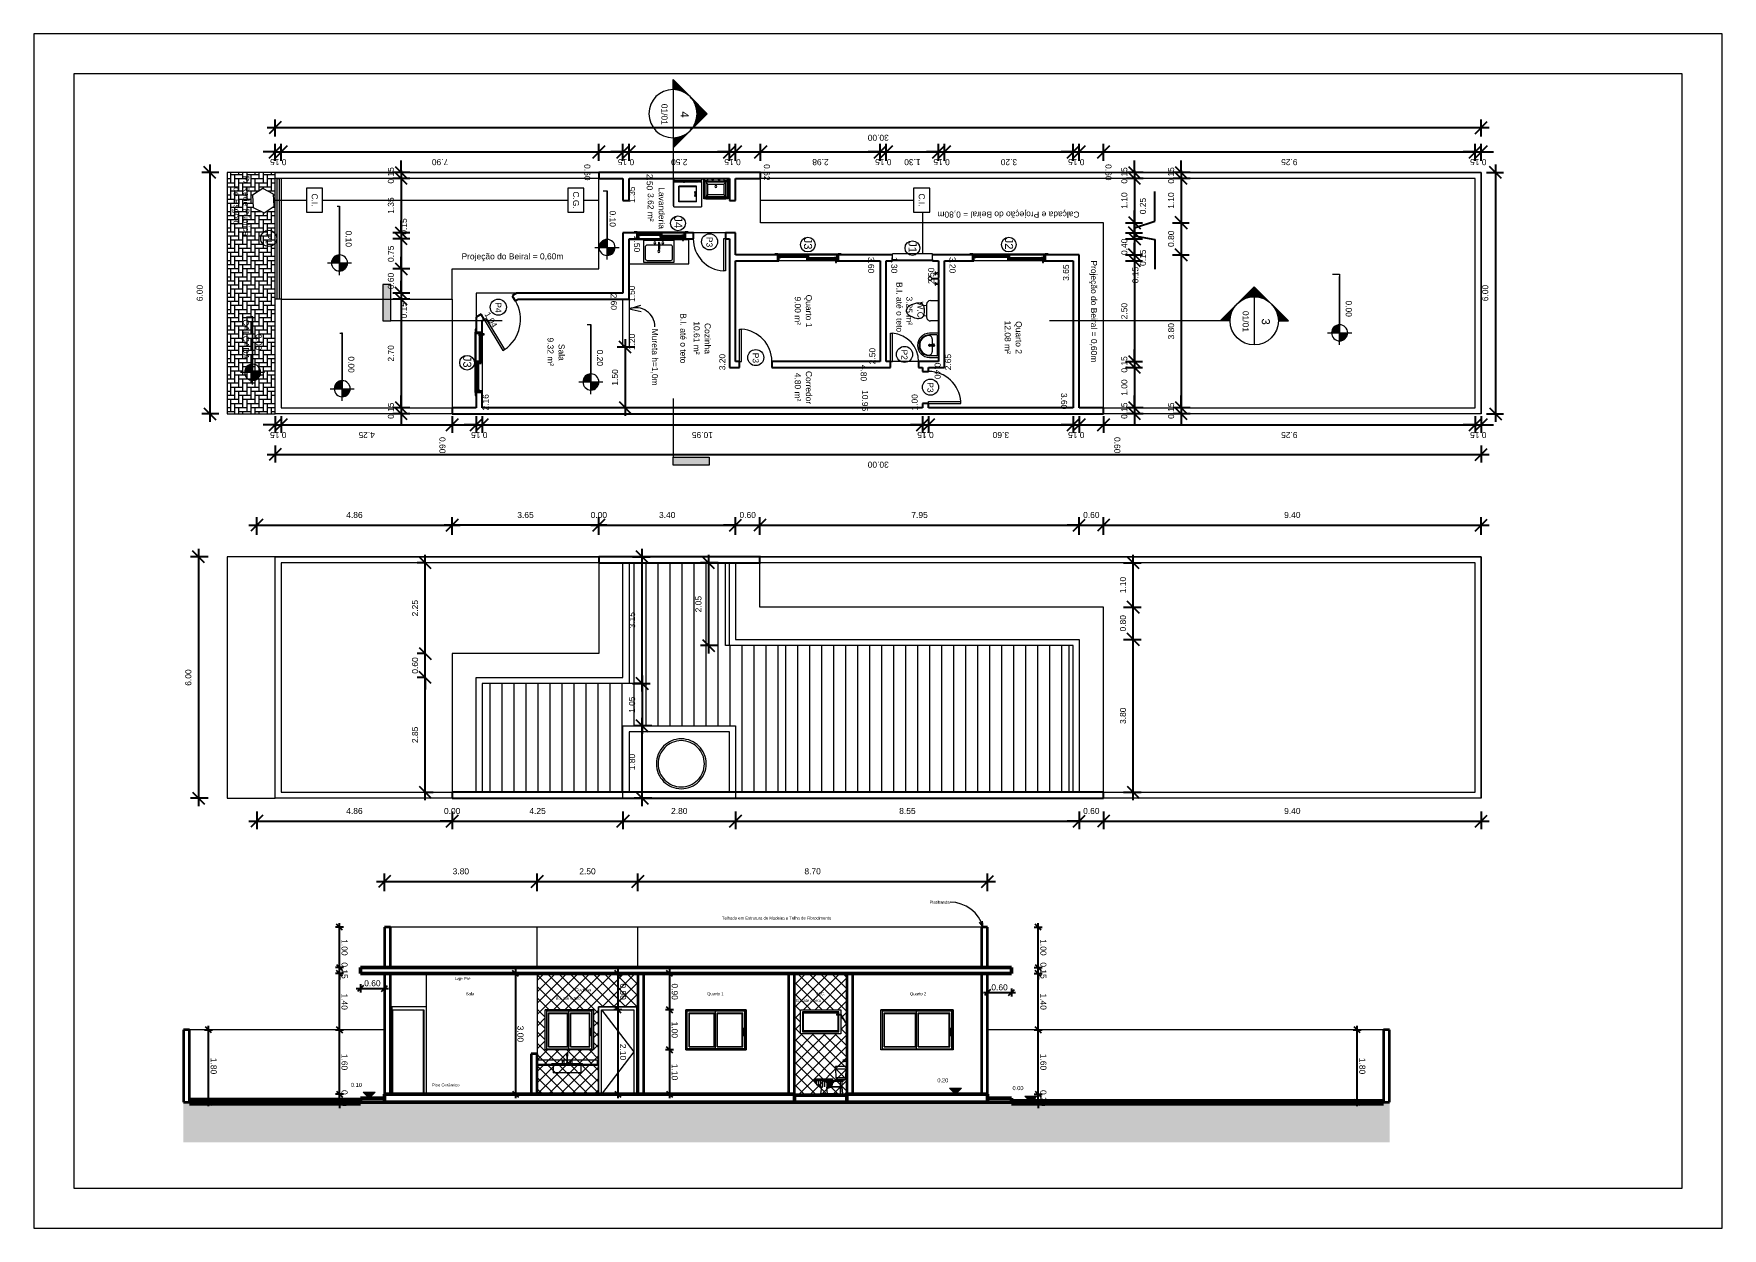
# Paper-space layout 'Layout1' of a CAD drawing. Header units: centimetres. Extents: x 0 to 42, y 0 to 29.7.
# The model-space entities are those that its viewports show. They can reach past a viewport. Long polylines and large blocks are cut down to what shows.
import ezdxf

# ---------------------------------------------------------------- set-up
doc = ezdxf.new("R2010")
doc.units = ezdxf.units.CM
for name, pattern in [('Centro _1_', [3.175, 0.635, -0.47625, 1.5875, -0.47625]), ('Oculta', [0.714375, 0.47625, -0.238125]), ('Projeção', [0.396875, 0.238125, -0.15875]), ('Traço', [0.635, 0.3175, -0.3175])]:
    doc.linetypes.add(name, pattern=pattern)
for name, color, linetype, lineweight in [('A-ANNO-DIMS', 1, 'Continuous', 9), ('A-AREA-IDEN', 1, 'Continuous', 9), ('A-DETL-GENF', 92, 'Continuous', 18), ('A-DETL-HDLN', 84, 'Oculta', 9), ('A-DETL-THIN', 151, 'Continuous', 9), ('A-DOOR', 31, 'Continuous', 9), ('A-DOOR-FRAM', 31, 'Continuous', 18), ('A-DOOR-IDEN', 31, 'Continuous', 9), ('A-FLOR', 192, 'Continuous', 9), ('A-FLOR-OVHD', 1, 'Projeção', 9), ('A-FLOR-PATT', 8, 'Continuous', 9), ('A-GENM', 13, 'Continuous', 9), ('A-GLAZ', 151, 'Continuous', 9), ('A-GLAZ-IDEN', 152, 'Continuous', 9), ('A-ROOF', 132, 'Continuous', 9), ('A-ROOF-OTLN', 132, 'Continuous', 9), ('A-ROOF-PATT', 132, 'Continuous', 9), ('A-WALL', 250, 'Continuous', 9), ('C-TOPO', 7, 'Continuous', 9), ('FOLHA', 250, 'Continuous', 9), ('G-ANNO-DIMS', 182, 'Continuous', 9), ('G-ANNO-SYMB', 111, 'Continuous', 9), ('G-ANNO-TEXT', 231, 'Continuous', 9), ('G-IMPT', 8, 'Continuous', 9), ('P-SANR-FIXT', 31, 'Continuous', 9), ('P-SANR-FIXT-HDLN', 131, 'Traço', 9), ('Q-CASE', 31, 'Continuous', 9), ('Q-SPCQ', 91, 'Continuous', 9)]:
    doc.layers.add(name, color=color, linetype=linetype, lineweight=lineweight)
doc.styles.add('Arial', font='arial.ttf', dxfattribs={"height": 15})
doc.styles.add('Arial_1', font='arial.ttf', dxfattribs={"height": 20})
doc.dimstyles.new('Cotas_de_Corte', dxfattribs={"dimscale": 30.48, "dimtxt": 7.651945, "dimasz": 0.492126, "dimexe": 0.328084, "dimexo": 0.0625, "dimgap": 0.164042, "dimtad": 1, "dimlfac": 0.01, "dimrnd": 0.01, "dimzin": 0, "dimdsep": 46, "dimtxsty": 'Arial', "dimblk1": 'OBLIQUE', "dimblk2": 'OBLIQUE', "dimsah": 1, "dimcen": 0.09, "dimdle": 0.328084, "dimazin": 0, "dimtfac": 1, "dimtdec": 4, "dimtix": 1, "dimtmove": 0, "dimatfit": 3, "dimfxl": 0.393701, "dimfxlon": 1, "dimtvp": 1, "dimtolj": 1, "dimtzin": 0, "dimarcsym": 2})
doc.dimstyles.new('Cotas_Internas', dxfattribs={"dimscale": 30.48, "dimtxt": 15.303891, "dimasz": 0.695971, "dimexe": 0, "dimexo": 0.0625, "dimgap": 0.328084, "dimtad": 0, "dimjust": 2, "dimlfac": 0.01, "dimrnd": 0.01, "dimzin": 0, "dimdsep": 46, "dimtxsty": 'Arial', "dimblk1": 'NONE', "dimblk2": 'OBLIQUE', "dimsah": 1, "dimcen": 0.09, "dimse1": 1, "dimsd1": 1, "dimsd2": 1, "dimazin": 0, "dimtfac": 1, "dimtdec": 4, "dimtix": 1, "dimtmove": 2, "dimatfit": 3, "dimfxl": 0, "dimfxlon": 1, "dimtvp": 1, "dimtolj": 1, "dimtzin": 0, "dimarcsym": 2})
doc.dimstyles.new('Cotas_Planta_Baixa', dxfattribs={"dimscale": 30.48, "dimtxt": 15.303891, "dimasz": 0.984252, "dimexe": 0.656168, "dimexo": 0.0625, "dimgap": 0.574147, "dimtad": 1, "dimlfac": 0.01, "dimrnd": 0.01, "dimzin": 0, "dimdsep": 46, "dimtxsty": 'Arial', "dimblk1": 'OBLIQUE', "dimblk2": 'OBLIQUE', "dimsah": 1, "dimcen": 0.09, "dimdle": 0.656168, "dimazin": 0, "dimtfac": 1, "dimtdec": 4, "dimtix": 1, "dimtmove": 0, "dimatfit": 3, "dimfxl": 0.787402, "dimfxlon": 1, "dimtvp": 1, "dimtolj": 1, "dimtzin": 0, "dimarcsym": 2})
doc.dimstyles.new('Cotas_Planta_Baixa_1', dxfattribs={"dimscale": 30.48, "dimtxt": 15.303891, "dimasz": 0.984252, "dimexe": 0.656168, "dimexo": 0.0625, "dimgap": 0.574147, "dimtad": 1, "dimlfac": 0.01, "dimrnd": 0.01, "dimzin": 0, "dimdsep": 46, "dimtxsty": 'Arial', "dimblk1": 'OBLIQUE', "dimblk2": 'OBLIQUE', "dimsah": 1, "dimcen": 0.09, "dimdle": 0.656168, "dimazin": 0, "dimtfac": 1, "dimtdec": 4, "dimtix": 1, "dimtmove": 1, "dimatfit": 3, "dimfxl": 0.787402, "dimfxlon": 1, "dimtvp": 1, "dimtolj": 1, "dimtzin": 0, "dimarcsym": 2})
pattern_1 = [(45, (2565.865, 255.727), (-14.14214, 14.14214), []), (135, (2565.865, 255.727), (-14.14214, -14.14214), [])]

psp = doc.layouts.get("Layout1")

msp = doc.modelspace()

# ---------------------------------------------------------------- texts
at = {"layer": 'A-AREA-IDEN', "char_height": 15, "attachment_point": 1, "rotation": 270, "style": 'Arial'}
for s, insert, width in [('3.62 m²', (2650.819, 2291.734), 88.18562), ('Lavanderia', (2678.293, 2306.284), 123.45987), ('9.00 m²', (3016.709, 2034.511), 88.18562), ('Quarto 1', (3044.183, 2039.161), 99.40925), ('3.25 m²', (3294.28, 2034.511), 88.18562), ('W.C.', (3321.754, 2022.261), 58.52319), ('10.61 m²', (2765.048, 1972.813), 102.616), ('Cozinha', (2792.523, 1968.563), 92.19406), ('12.08 m²', (3538.842, 1974.444), 102.616), ('Quarto 2', (3566.317, 1973.144), 99.40925), ('9.32 m²', (2401.551, 1932.485), 88.18562), ('Sala', (2429.026, 1916.635), 49.70462), ('Corredor', (3044.183, 1849.42), 99.40925), ('4.80 m²', (3016.709, 1844.77), 88.18562)]:
    msp.add_mtext(s, dxfattribs=dict(at, insert=insert, width=width))
at = {"layer": 'A-AREA-IDEN', "char_height": 7.5, "attachment_point": 1, "style": 'Arial_1'}
for s, insert, width in [('Sala', (2183.086, 304.672), 24.85231), ('Cozinha', (2455.879, 314.672), 46.09703), ('Quarto 1', (2783.638, 304.672), 49.70462), ('W.C.', (3053.869, 304.672), 29.26159), ('Quarto 2', (3287.928, 304.672), 49.70462)]:
    msp.add_mtext(s, dxfattribs=dict(at, insert=insert, width=width))
at = {"layer": 'A-DOOR-IDEN', "char_height": 15, "width": 31.26581, "attachment_point": 1, "rotation": 270, "style": 'Arial'}
for s, insert in [('P1', (1700.494, 2191.149)), ('P3', (2796.994, 2182.649)), ('P4', (2271.583, 2020.004)), ('P3', (2911.994, 1894.649)), ('P2', (3281.994, 1902.649)), ('P3', (3346.494, 1821.149))]:
    msp.add_mtext(s, dxfattribs=dict(at, insert=insert))
at = {"layer": 'A-GLAZ-IDEN', "char_height": 20, "width": 36.87762, "attachment_point": 1, "rotation": 270, "style": 'Arial_1'}
for s, insert in [('J4', (2721.633, 2233.885)), ('J3', (3044.633, 2180.885)), ('J1', (3304.633, 2172.206)), ('J2', (3544.633, 2180.885)), ('J3', (2196.894, 1887.147))]:
    msp.add_mtext(s, dxfattribs=dict(at, insert=insert))
at = {"layer": 'G-ANNO-DIMS', "char_height": 15, "width": 48.8488, "attachment_point": 1, "rotation": 270, "line_spacing_factor": 0.941778, "style": 'Arial'}
for s, insert in [('0.10', (2556.165, 2248.243)), ('0.10', (1899.283, 2198.323)), ('0.00', (4387.127, 2024.565)), ('0.00', (1675.53, 1941.421)), ('0.20', (2524.633, 1902.365)), ('0.00', (1906.081, 1885.594))]:
    msp.add_mtext(s, dxfattribs=dict(at, insert=insert))
at = {"layer": 'G-ANNO-SYMB', "attachment_point": 1, "rotation": 270}
for s, insert, char_height, width, style in [('01/01', (2685.033, 2513.783), 15, 64.93669, 'Arial'), ('4', (2737.608, 2494.883), 20, 19.2405, 'Arial_1'), ('01/01', (4130.789, 1998.691), 15, 64.93669, 'Arial'), ('3', (4183.364, 1979.791), 20, 19.2405, 'Arial_1')]:
    msp.add_mtext(s, dxfattribs=dict(at, insert=insert, char_height=char_height, width=width, style=style))
at = {"layer": 'G-ANNO-TEXT', "color": 7, "char_height": 15, "attachment_point": 1, "style": 'Arial'}
for s, insert, width, rotation in [('P/ Rede Pública ', (1644.578, 2334.852), 183.58644, 270), ('de Esgoto', (1620.766, 2306.409), 112.23625, 270), ('C.I.', (1814.971, 2290.705), 40.08437, 270), ('C.G.', (2464.971, 2295.705), 52.91137, 270), ('C.I.', (3324.971, 2290.705), 40.08437, 270), ('Calçada e Projeção do Beiral = 0,80m', (3709.974, 2230.796), 425.69606, 180), ('Projeção do Beiral = 0,60m', (3753.346, 2124.161), 306.24462, 270), ('B.I. até o teto', (3269.547, 2070.493), 149.91556, 270), ('CALÇADA', (1644.23, 1977.678), 120.25312, 270), ('B.I. até o teto', (2731.93, 1992.834), 149.91556, 270), ('Mureta h=1,0m', (2661.198, 1954.441), 173.96619, 270)]:
    msp.add_mtext(s, dxfattribs=dict(at, insert=insert, width=width, rotation=rotation))
at = {"layer": 'G-ANNO-TEXT', "color": 7, "attachment_point": 1}
for s, insert, char_height, width, style in [('Projeção do Beiral = 0,60m', (2172.669, 2141.866), 15, 306.24462, 'Arial'), ('Platibanda', (3337.134, 532.205), 7.5, 58.92403, 'Arial_1'), ('Telhado em Estrutura de Madeira e Telha de Fibrocimento', (2820.259, 492.709), 7.5, 327.48934, 'Arial_1'), ('Laje Pré', (2156.086, 342.126), 7.5, 46.89872, 'Arial_1'), ('B.I. até o teto', (2406.98, 293.709), 7.5, 74.95778, 'Arial_1'), ('B.I. até o teto', (3004.5, 287.552), 7.5, 74.95778, 'Arial_1'), ('Piso Cerâmico', (2099.431, 77.709), 7.5, 82.17297, 'Arial_1')]:
    msp.add_mtext(s, dxfattribs=dict(at, insert=insert, char_height=char_height, width=width, style=style))

# ---------------------------------------------------------------- blocks, each defined once
blk = doc.blocks.new('M_Folha única - 90 x 210-645858-Corte 1')
at = {"layer": 'A-DOOR'}
blk.add_line((-874.8, 20), (-874.8, 230), dxfattribs=at)
at = {"layer": 'A-DOOR-FRAM'}
for p, q in [((-952.9, 237.6), (-957.8, 237.6)), ((-957.8, 237.6), (-957.8, 20)), ((-952.9, 20), (-952.9, 237.6)), ((-957.8, 20), (-952.9, 20))]:
    blk.add_line(p, q, dxfattribs=at)
at = {"layer": 'A-DOOR-FRAM', "lineweight": 18}
for p, q in [((-867, 237.6), (-952.9, 237.6)), ((-950.8, 20), (-950.8, 230)), ((-950.8, 230), (-873.6, 230)), ((-874.8, 20), (-874.8, 230)), ((-873.6, 230), (-873.6, 20)), ((-867, 20), (-867, 237.6))]:
    blk.add_line(p, q, dxfattribs=at)
blk = doc.blocks.new('M_Folha única - 80 x 210-645947-Corte 1')
at = {"layer": 'A-DOOR', "linetype": 'Centro _1_'}
for p, q in [((-431.9, 230), (-351.9, 125)), ((-351.9, 125), (-431.9, 20))]:
    blk.add_line(p, q, dxfattribs=at)
at = {"layer": 'A-DOOR-FRAM', "lineweight": 18}
for p, q in [((-439.5, 237.6), (-439.5, 20)), ((-344.3, 237.6), (-439.5, 237.6)), ((-431.9, 20), (-431.9, 230)), ((-431.9, 230), (-351.9, 230)), ((-351.9, 230), (-351.9, 20)), ((-344.3, 20), (-344.3, 237.6))]:
    blk.add_line(p, q, dxfattribs=at)
blk = doc.blocks.new('Janela 2FL Correr - Janela 2FLs 1_20 x 1_20-646450-Corte 1')
at = {"layer": 'A-GENM'}
for p, q in [((-460.4, 182.7), (-460.4, 177.2)), ((-454.9, 183), (-460.2, 183)), ((-460.2, 177), (-458.6, 177)), ((-458.7, 181), (-458.7, 165)), ((-458.4, 181.2), (-456.4, 181.2)), ((-456.2, 165), (-456.2, 181)), ((-456.2, 177), (-454.9, 177)), ((-458.4, 165), (-458.7, 165)), ((-456.4, 165), (-458.4, 165)), ((-456.2, 165), (-456.4, 165))]:
    blk.add_line(p, q, dxfattribs=at)
for centre, start, end in [((-460.2, 182.7), 90, 180), ((-460.2, 177.2), 180, 270)]:
    blk.add_arc(centre, 0.25, start, end, dxfattribs=at)
for points, knots in [([(-458.7, 181), (-458.7, 181), (-458.7, 181.1), (-458.6, 181.1), (-458.6, 181.1), (-458.6, 181.1), (-458.6, 181.2), (-458.6, 181.2), (-458.6, 181.2), (-458.6, 181.2), (-458.5, 181.2), (-458.5, 181.2), (-458.5, 181.2), (-458.4, 181.2), (-458.4, 181.2)], [0, 0, 0, 0, 0.166667, 0.25, 0.333333, 0.375, 0.416667, 0.5, 0.541667, 0.583333, 0.666667, 0.75, 0.833333, 1, 1, 1, 1]), ([(-456.4, 181.2), (-456.4, 181.2), (-456.4, 181.2), (-456.3, 181.2), (-456.3, 181.2), (-456.3, 181.2), (-456.2, 181.2), (-456.2, 181.2), (-456.2, 181.2), (-456.2, 181.1), (-456.2, 181.1), (-456.2, 181.1), (-456.2, 181.1), (-456.2, 181), (-456.2, 181)], [0, 0, 0, 0, 0.166667, 0.25, 0.333333, 0.416667, 0.458333, 0.5, 0.583333, 0.666667, 0.708333, 0.75, 0.833333, 1, 1, 1, 1])]:
    blk.add_open_spline(points, degree=3, knots=knots, dxfattribs=at)
at = {"layer": 'A-GLAZ'}
for p, q in [((-451.9, 230), (-571.9, 230)), ((-571.9, 130), (-571.9, 230)), ((-568.9, 227), (-568.9, 133)), ((-568.9, 227), (-454.9, 227)), ((-563.9, 138), (-563.9, 222)), ((-563.9, 222), (-515.4, 222)), ((-562.9, 139), (-562.9, 221)), ((-562.9, 221), (-516.4, 221)), ((-516.4, 139), (-516.4, 221)), ((-515.4, 138), (-515.4, 222)), ((-514.4, 227), (-514.4, 133)), ((-509.4, 138), (-509.4, 222)), ((-509.4, 222), (-460.9, 222)), ((-508.4, 139), (-508.4, 221)), ((-508.4, 221), (-461.9, 221)), ((-461.9, 139), (-461.9, 221)), ((-460.9, 138), (-460.9, 222)), ((-455.9, 183), (-455.9, 227)), ((-454.9, 133), (-454.9, 227)), ((-451.9, 230), (-451.9, 130)), ((-455.9, 133), (-455.9, 177)), ((-451.9, 130), (-571.9, 130)), ((-568.9, 133), (-454.9, 133)), ((-563.9, 138), (-515.4, 138)), ((-562.9, 139), (-516.4, 139)), ((-509.4, 138), (-460.9, 138)), ((-508.4, 139), (-461.9, 139))]:
    blk.add_line(p, q, dxfattribs=at)
blk = doc.blocks.new('Janela 2FL Correr - Janela 2FLs 1_50 x 1_20-628755-Corte 1')
at = {"layer": 'A-GENM'}
for p, q in [((-80.4, 182.7), (-80.4, 177.2)), ((-74.9, 183), (-80.2, 183)), ((-80.2, 177), (-78.6, 177)), ((-78.7, 181), (-78.7, 165)), ((-78.4, 181.2), (-76.4, 181.2)), ((-76.2, 165), (-76.2, 181)), ((-76.2, 177), (-74.9, 177)), ((-78.4, 165), (-78.7, 165)), ((-76.4, 165), (-78.4, 165)), ((-76.2, 165), (-76.4, 165))]:
    blk.add_line(p, q, dxfattribs=at)
for centre, start, end in [((-80.2, 182.7), 90, 180), ((-80.2, 177.2), 180, 270)]:
    blk.add_arc(centre, 0.25, start, end, dxfattribs=at)
for points, knots in [([(-78.7, 181), (-78.7, 181), (-78.7, 181.1), (-78.6, 181.1), (-78.6, 181.1), (-78.6, 181.1), (-78.6, 181.2), (-78.6, 181.2), (-78.6, 181.2), (-78.6, 181.2), (-78.5, 181.2), (-78.5, 181.2), (-78.5, 181.2), (-78.4, 181.2), (-78.4, 181.2)], [0, 0, 0, 0, 0.166667, 0.25, 0.333333, 0.375, 0.416667, 0.5, 0.541667, 0.583333, 0.666667, 0.75, 0.833333, 1, 1, 1, 1]), ([(-76.4, 181.2), (-76.4, 181.2), (-76.4, 181.2), (-76.3, 181.2), (-76.3, 181.2), (-76.3, 181.2), (-76.2, 181.2), (-76.2, 181.2), (-76.2, 181.2), (-76.2, 181.1), (-76.2, 181.1), (-76.2, 181.1), (-76.2, 181.1), (-76.2, 181), (-76.2, 181)], [0, 0, 0, 0, 0.166667, 0.25, 0.333333, 0.416667, 0.458333, 0.5, 0.583333, 0.666667, 0.708333, 0.75, 0.833333, 1, 1, 1, 1])]:
    blk.add_open_spline(points, degree=3, knots=knots, dxfattribs=at)
at = {"layer": 'A-GLAZ'}
for p, q in [((-71.9, 230), (-221.9, 230)), ((-221.9, 230), (-221.9, 130)), ((-218.9, 133), (-218.9, 227)), ((-218.9, 227), (-74.9, 227)), ((-213.9, 138), (-213.9, 222)), ((-213.9, 222), (-150.4, 222)), ((-212.9, 139), (-212.9, 221)), ((-212.9, 221), (-151.4, 221)), ((-151.4, 139), (-151.4, 221)), ((-150.4, 138), (-150.4, 222)), ((-149.4, 227), (-149.4, 133)), ((-144.4, 138), (-144.4, 222)), ((-144.4, 222), (-80.9, 222)), ((-143.4, 139), (-143.4, 221)), ((-143.4, 221), (-81.9, 221)), ((-81.9, 139), (-81.9, 221)), ((-80.9, 138), (-80.9, 222)), ((-75.9, 183), (-75.9, 227)), ((-74.9, 227), (-74.9, 133)), ((-71.9, 130), (-71.9, 230)), ((-75.9, 133), (-75.9, 177)), ((-221.9, 130), (-71.9, 130)), ((-74.9, 133), (-218.9, 133)), ((-213.9, 138), (-150.4, 138)), ((-212.9, 139), (-151.4, 139)), ((-144.4, 138), (-80.9, 138)), ((-143.4, 139), (-81.9, 139))]:
    blk.add_line(p, q, dxfattribs=at)
blk = doc.blocks.new('Janela 2FL Correr - Janela 2FLs 1_80 x 1_20-646655-Corte 1')
at = {"layer": 'A-GENM'}
for p, q in [((434.6, 182.7), (434.6, 177.2)), ((440.1, 183), (434.8, 183)), ((434.8, 177), (436.4, 177)), ((436.3, 181), (436.3, 165)), ((436.6, 181.2), (438.6, 181.2)), ((438.8, 165), (438.8, 181)), ((438.8, 177), (440.1, 177)), ((436.6, 165), (436.3, 165)), ((438.6, 165), (436.6, 165)), ((438.8, 165), (438.6, 165))]:
    blk.add_line(p, q, dxfattribs=at)
for centre, start, end in [((434.8, 182.7), 90, 180), ((434.8, 177.2), 180, 270)]:
    blk.add_arc(centre, 0.25, start, end, dxfattribs=at)
for points, knots in [([(436.3, 181), (436.3, 181), (436.3, 181.1), (436.4, 181.1), (436.4, 181.1), (436.4, 181.1), (436.4, 181.2), (436.4, 181.2), (436.4, 181.2), (436.4, 181.2), (436.5, 181.2), (436.5, 181.2), (436.5, 181.2), (436.6, 181.2), (436.6, 181.2)], [0, 0, 0, 0, 0.166667, 0.25, 0.333333, 0.375, 0.416667, 0.5, 0.541667, 0.583333, 0.666667, 0.75, 0.833333, 1, 1, 1, 1]), ([(438.6, 181.2), (438.6, 181.2), (438.6, 181.2), (438.7, 181.2), (438.7, 181.2), (438.7, 181.2), (438.8, 181.2), (438.8, 181.2), (438.8, 181.2), (438.8, 181.1), (438.8, 181.1), (438.8, 181.1), (438.8, 181.1), (438.8, 181), (438.8, 181)], [0, 0, 0, 0, 0.166667, 0.25, 0.333333, 0.416667, 0.458333, 0.5, 0.583333, 0.666667, 0.708333, 0.75, 0.833333, 1, 1, 1, 1])]:
    blk.add_open_spline(points, degree=3, knots=knots, dxfattribs=at)
at = {"layer": 'A-GLAZ'}
for p, q in [((443.1, 230), (263.1, 230)), ((263.1, 130), (263.1, 230)), ((266.1, 227), (266.1, 133)), ((266.1, 227), (440.1, 227)), ((271.1, 138), (271.1, 222)), ((271.1, 222), (349.6, 222)), ((272.1, 139), (272.1, 221)), ((272.1, 221), (348.6, 221)), ((348.6, 139), (348.6, 221)), ((349.6, 138), (349.6, 222)), ((350.6, 227), (350.6, 133)), ((355.6, 138), (355.6, 222)), ((355.6, 222), (434.1, 222)), ((356.6, 139), (356.6, 221)), ((356.6, 221), (433.1, 221)), ((433.1, 139), (433.1, 221)), ((434.1, 138), (434.1, 222)), ((439.1, 183), (439.1, 227)), ((440.1, 133), (440.1, 227)), ((443.1, 230), (443.1, 130)), ((439.1, 133), (439.1, 177)), ((443.1, 130), (263.1, 130)), ((266.1, 133), (440.1, 133)), ((271.1, 138), (349.6, 138)), ((272.1, 139), (348.6, 139)), ((355.6, 138), (434.1, 138)), ((356.6, 139), (433.1, 139))]:
    blk.add_line(p, q, dxfattribs=at)
blk = doc.blocks.new('Janela Maxim-ar - WC 1_00 x 0_60-628378-Corte 1')
at = {"layer": 'A-GLAZ'}
for p, q in [((68.2, 224.9), (158, 224.9)), ((158, 224.9), (68.2, 224.9)), ((68.2, 224.9), (68.2, 175.1)), ((70.7, 177.6), (70.7, 222.4)), ((155.5, 222.4), (70.7, 222.4)), ((70.7, 222.4), (155.5, 222.4)), ((70.7, 177.6), (70.7, 222.4)), ((155.5, 222.4), (155.5, 218.9)), ((155.5, 222.4), (155.5, 218.9)), ((155.5, 216.9), (155.5, 177.6)), ((155.5, 216.9), (155.5, 177.6)), ((158, 218.9), (158, 224.9)), ((158, 175.1), (158, 216.9)), ((68.2, 175.1), (158, 175.1)), ((70.7, 177.6), (155.5, 177.6)), ((155.5, 177.6), (70.7, 177.6))]:
    blk.add_line(p, q, dxfattribs=at)
blk = doc.blocks.new('Pia Cozinha - Profundidade 600mm-647278-Corte 1')
at = {"layer": 'Q-CASE'}
for p, q in [((-591.9, 105.2), (-518.6, 105.2)), ((-591.9, 95), (-443.2, 95)), ((-443.2, 91), (-591.9, 91)), ((-516.7, 105.2), (-443.2, 105.2)), ((-443.2, 105.2), (-443.2, 95)), ((-443.2, 91), (-443.2, 95))]:
    blk.add_line(p, q, dxfattribs=at)
blk = doc.blocks.new('Pia de Cozinha Simples - Pia de Cozinha-463509-Corte 1')
at = {"layer": 'P-SANR-FIXT'}
for p, q in [((-555.7, 96.3), (-479.7, 96.3)), ((-555.7, 95), (-555.7, 96.3)), ((-552.5, 91), (-552.5, 73.4)), ((-530.2, 102.6), (-530.2, 96.3)), ((-530.2, 102.6), (-525.2, 102.6)), ((-525.2, 96.3), (-525.2, 102.6)), ((-519, 98.8), (-519, 96.3)), ((-519, 98.8), (-516.4, 98.8)), ((-518.6, 115), (-518.6, 98.8)), ((-518.6, 115), (-518.6, 111.5)), ((-517.7, 111.5), (-518.6, 111.5)), ((-516.8, 111.5), (-517.7, 111.5)), ((-516.7, 98.8), (-516.7, 115)), ((-516.7, 111.5), (-516.7, 115)), ((-516.4, 96.3), (-516.4, 98.8)), ((-510.2, 102.6), (-510.2, 96.3)), ((-510.2, 102.6), (-505.2, 102.6)), ((-505.2, 96.3), (-505.2, 102.6)), ((-482.9, 73.4), (-482.9, 91)), ((-479.7, 95), (-479.7, 96.3)), ((-546.8, 73.4), (-552.5, 73.4)), ((-488.6, 73.4), (-546.8, 73.4)), ((-482.9, 73.4), (-488.6, 73.4))]:
    blk.add_line(p, q, dxfattribs=at)
at = {"layer": 'P-SANR-FIXT', "flags": 128}
for points in [[(-518.6, 121.4), (-518.6, 121.4), (-518.6, 121.4), (-518.6, 121.5), (-518.6, 121.5), (-518.6, 121.5), (-518.6, 121.6), (-518.6, 121.6), (-518.6, 121.7), (-518.6, 121.7), (-518.6, 121.7), (-518.6, 121.8), (-518.5, 121.8), (-518.5, 121.8), (-518.5, 121.9), (-518.5, 121.9), (-518.5, 121.9), (-518.4, 122), (-518.4, 122), (-518.4, 122), (-518.4, 122), (-518.3, 122.1), (-518.3, 122.1), (-518.3, 122.1), (-518.2, 122.1), (-518.2, 122.2), (-518.2, 122.2), (-518.1, 122.2), (-518.1, 122.2), (-518.1, 122.2), (-518, 122.2), (-518, 122.3), (-518, 122.3), (-517.9, 122.3), (-517.9, 122.3), (-517.9, 122.3), (-517.8, 122.3), (-517.8, 122.3), (-517.7, 122.3), (-517.7, 122.3), (-517.7, 122.3)], [(-518.6, 115), (-518.6, 115.3), (-518.6, 115.5), (-518.6, 115.8), (-518.6, 116), (-518.6, 116.3), (-518.6, 116.5), (-518.6, 116.8), (-518.6, 117), (-518.6, 117.2), (-518.6, 117.5), (-518.6, 117.7), (-518.6, 117.9), (-518.6, 118.2), (-518.6, 118.4), (-518.6, 118.6), (-518.6, 118.8), (-518.6, 119), (-518.6, 119.2), (-518.6, 119.4), (-518.6, 119.6), (-518.6, 119.7), (-518.6, 119.9), (-518.6, 120.1), (-518.6, 120.2), (-518.6, 120.3), (-518.6, 120.5), (-518.6, 120.6), (-518.6, 120.7), (-518.6, 120.8), (-518.6, 120.9), (-518.6, 121), (-518.6, 121.1), (-518.6, 121.2), (-518.6, 121.2), (-518.6, 121.3), (-518.6, 121.3), (-518.6, 121.3), (-518.6, 121.3), (-518.6, 121.4), (-518.6, 121.4)], [(-518.6, 121.4), (-518.6, 121.3), (-518.6, 121.3), (-518.6, 121.3), (-518.6, 121.3), (-518.6, 121.2), (-518.6, 121.2), (-518.6, 121.1), (-518.6, 121), (-518.6, 120.9), (-518.6, 120.9), (-518.6, 120.7), (-518.6, 120.6), (-518.6, 120.5), (-518.6, 120.4), (-518.6, 120.2), (-518.6, 120.1), (-518.6, 119.9), (-518.6, 119.8), (-518.6, 119.6), (-518.6, 119.4), (-518.6, 119.2), (-518.6, 119), (-518.6, 118.8), (-518.6, 118.6), (-518.6, 118.4), (-518.6, 118.2), (-518.6, 118), (-518.6, 117.8), (-518.6, 117.5), (-518.6, 117.3), (-518.6, 117.1), (-518.6, 116.8), (-518.6, 116.6), (-518.6, 116.3), (-518.6, 116.1), (-518.6, 115.8), (-518.6, 115.6), (-518.6, 115.3), (-518.6, 115.1), (-518.6, 115)], [(-517.7, 122.3), (-517.7, 122.3), (-517.6, 122.3), (-517.6, 122.3), (-517.5, 122.3), (-517.5, 122.3), (-517.5, 122.3), (-517.4, 122.3), (-517.4, 122.3), (-517.4, 122.2), (-517.3, 122.2), (-517.3, 122.2), (-517.3, 122.2), (-517.2, 122.2), (-517.2, 122.2), (-517.2, 122.1), (-517.1, 122.1), (-517.1, 122.1), (-517.1, 122.1), (-517, 122), (-517, 122), (-517, 122), (-517, 122), (-516.9, 121.9), (-516.9, 121.9), (-516.9, 121.9), (-516.9, 121.8), (-516.9, 121.8), (-516.8, 121.8), (-516.8, 121.7), (-516.8, 121.7), (-516.8, 121.7), (-516.8, 121.6), (-516.8, 121.6), (-516.8, 121.6), (-516.8, 121.5), (-516.7, 121.5), (-516.7, 121.4), (-516.7, 121.4), (-516.7, 121.4), (-516.7, 121.4)], [(-516.7, 121.4), (-516.7, 121.3), (-516.7, 121.3), (-516.7, 121.3), (-516.7, 121.3), (-516.7, 121.2), (-516.7, 121.2), (-516.7, 121.1), (-516.7, 121), (-516.7, 120.9), (-516.7, 120.9), (-516.7, 120.7), (-516.7, 120.6), (-516.7, 120.5), (-516.7, 120.4), (-516.7, 120.2), (-516.7, 120.1), (-516.7, 119.9), (-516.7, 119.8), (-516.7, 119.6), (-516.7, 119.4), (-516.7, 119.2), (-516.7, 119), (-516.7, 118.8), (-516.7, 118.6), (-516.7, 118.4), (-516.7, 118.2), (-516.7, 118), (-516.7, 117.8), (-516.7, 117.5), (-516.7, 117.3), (-516.7, 117.1), (-516.7, 116.8), (-516.7, 116.6), (-516.7, 116.3), (-516.7, 116.1), (-516.7, 115.8), (-516.7, 115.6), (-516.7, 115.3), (-516.7, 115.1), (-516.7, 115)], [(-516.7, 115), (-516.7, 115.3), (-516.7, 115.5), (-516.7, 115.8), (-516.7, 116), (-516.7, 116.3), (-516.7, 116.5), (-516.7, 116.8), (-516.7, 117), (-516.7, 117.2), (-516.7, 117.5), (-516.7, 117.7), (-516.7, 117.9), (-516.7, 118.2), (-516.7, 118.4), (-516.7, 118.6), (-516.7, 118.8), (-516.7, 119), (-516.7, 119.2), (-516.7, 119.4), (-516.7, 119.6), (-516.7, 119.7), (-516.7, 119.9), (-516.7, 120.1), (-516.7, 120.2), (-516.7, 120.3), (-516.7, 120.5), (-516.7, 120.6), (-516.7, 120.7), (-516.7, 120.8), (-516.7, 120.9), (-516.7, 121), (-516.7, 121.1), (-516.7, 121.2), (-516.7, 121.2), (-516.7, 121.3), (-516.7, 121.3), (-516.7, 121.3), (-516.7, 121.3), (-516.7, 121.4), (-516.7, 121.4)]]:
    blk.add_lwpolyline(points, dxfattribs=at)
blk = doc.blocks.new('Assento Sanitário - Privada-333374-Corte 1')
at = {"layer": 'P-SANR-FIXT'}
for p, q in [((148.8, 87.3), (148.5, 84.1)), ((151, 88.5), (151, 88.4)), ((176, 88.5), (157.9, 88.5)), ((177.6, 84.1), (177.3, 87.3)), ((97.6, 56.7), (98.2, 58)), ((98.9, 56.7), (97.6, 56.7)), ((97.6, 56.7), (98.9, 56.7)), ((97.6, 54.8), (97.6, 56.7)), ((98.9, 54.8), (97.6, 54.8)), ((97.6, 54.2), (98.9, 54.2)), ((97.6, 54.2), (97.6, 52.9)), ((97.6, 52.9), (98.9, 49.4)), ((98.2, 58), (99.5, 58)), ((98.9, 56.7), (99.5, 58)), ((100.2, 56.7), (98.9, 56.7)), ((98.9, 56.7), (100.2, 56.7)), ((98.9, 54.8), (98.9, 56.7)), ((100.2, 54.8), (98.9, 54.8)), ((98.9, 54.2), (100.2, 54.2)), ((98.9, 54.2), (98.9, 49.6)), ((98.9, 49.4), (100.2, 47.2)), ((99.5, 58), (100.7, 58)), ((100.2, 56.7), (100.7, 58)), ((102.7, 56.7), (100.2, 56.7)), ((100.2, 56.7), (102.7, 56.7)), ((100.2, 54.8), (100.2, 56.7)), ((102.7, 54.8), (100.2, 54.8)), ((100.2, 54.2), (102.7, 54.2)), ((100.2, 54.2), (100.2, 47.2)), ((100.2, 47.2), (102.7, 44.7)), ((100.7, 58), (103.1, 58)), ((102.7, 56.7), (103.1, 58)), ((107.8, 56.7), (102.7, 56.7)), ((102.7, 56.7), (107.8, 56.7)), ((102.7, 54.8), (102.7, 56.7)), ((107.8, 54.8), (102.7, 54.8)), ((102.7, 54.2), (107.8, 54.2)), ((102.7, 54.2), (102.7, 44.8)), ((102.7, 44.7), (107.8, 41.2)), ((103.1, 58), (108.1, 58)), ((107.8, 56.7), (108.1, 58)), ((112.9, 56.7), (107.8, 56.7)), ((107.8, 56.7), (112.9, 56.7)), ((107.8, 54.8), (107.8, 56.7)), ((112.9, 54.8), (107.8, 54.8)), ((107.8, 54.2), (112.9, 54.2)), ((107.8, 54.2), (107.8, 41.3)), ((108.1, 58), (113.1, 58)), ((112.9, 56.7), (113.1, 58)), ((117.9, 56.7), (112.9, 56.7)), ((112.9, 56.7), (117.9, 56.7)), ((112.9, 54.8), (112.9, 56.7)), ((117.9, 54.8), (112.9, 54.8)), ((112.9, 54.2), (117.9, 54.2)), ((112.9, 54.2), (112.9, 39)), ((113.1, 58), (118.1, 58)), ((117.9, 56.7), (118.1, 58)), ((123, 56.7), (117.9, 56.7)), ((117.9, 56.7), (123, 56.7)), ((117.9, 54.8), (117.9, 56.7)), ((123, 54.8), (117.9, 54.8)), ((117.9, 54.2), (123, 54.2)), ((117.9, 54.2), (117.9, 38.5)), ((118.1, 58), (123.1, 58)), ((123, 56.7), (123.1, 58)), ((128.1, 56.7), (123, 56.7)), ((123, 56.7), (128.1, 56.7)), ((123, 54.8), (123, 56.7)), ((128.1, 54.8), (123, 54.8)), ((123, 54.2), (128.1, 54.2)), ((123, 54.2), (123, 38.2)), ((123.1, 58), (128.1, 58)), ((128.1, 56.7), (128.1, 58)), ((128.1, 58), (130.5, 58)), ((130.6, 56.7), (128.1, 56.7)), ((128.1, 56.7), (130.6, 56.7)), ((128.1, 54.8), (128.1, 56.7)), ((130.6, 54.8), (128.1, 54.8)), ((128.1, 54.2), (130.6, 54.2)), ((128.1, 54.2), (128.1, 37.8)), ((130.6, 56.7), (130.5, 58)), ((130.5, 58), (133, 58)), ((133.2, 56.7), (130.6, 56.7)), ((130.6, 56.7), (133.2, 56.7)), ((130.6, 54.8), (130.6, 56.7)), ((133.2, 54.8), (130.6, 54.8)), ((130.6, 54.2), (133.2, 54.2)), ((130.6, 54.2), (130.6, 35.8)), ((133.2, 56.7), (133, 58)), ((133, 58), (135.5, 58)), ((135.7, 56.7), (133.2, 56.7)), ((133.2, 56.7), (135.7, 56.7)), ((133.2, 54.8), (133.2, 56.7)), ((135.7, 54.8), (133.2, 54.8)), ((133.2, 54.2), (135.7, 54.2)), ((133.2, 54.2), (133.2, 36.3)), ((135.7, 56.7), (135.5, 58)), ((135.5, 58), (137.8, 58)), ((138.3, 56.7), (135.7, 56.7)), ((135.7, 56.7), (138.3, 56.7)), ((135.7, 54.8), (135.7, 56.7)), ((138.3, 54.8), (135.7, 54.8)), ((135.7, 54.2), (138.3, 54.2)), ((135.7, 54.2), (135.7, 37)), ((138.2, 56.8), (137.8, 58)), ((137.8, 58), (140.2, 58)), ((140.8, 56.7), (138.3, 56.7)), ((138.3, 56.7), (140.8, 56.7)), ((138.3, 54.8), (138.3, 56.7)), ((140.8, 54.8), (138.3, 54.8)), ((138.3, 54.2), (140.8, 54.2)), ((138.3, 54.2), (138.3, 38.5)), ((140.8, 56.7), (140.2, 58)), ((140.2, 58), (141.4, 58)), ((142.1, 56.7), (140.8, 56.7)), ((140.8, 56.7), (142.1, 56.7)), ((140.8, 54.8), (140.8, 56.7)), ((142.1, 54.8), (140.8, 54.8)), ((140.8, 54.2), (167.6, 54.2)), ((140.8, 51.7), (140.8, 54.2)), ((167.6, 51.7), (140.8, 51.7)), ((140.8, 51.6), (140.8, 41.1)), ((142.1, 44.5), (140.8, 41)), ((140.8, 41), (142.1, 44.5)), ((142.1, 56.7), (141.4, 58)), ((141.4, 58), (142.7, 58)), ((143.3, 56.7), (142.1, 56.7)), ((142.1, 56.7), (143.3, 56.7)), ((142.1, 54.8), (142.1, 56.7)), ((143.3, 54.8), (142.1, 54.8)), ((143.3, 51.7), (142.1, 44.5)), ((142.1, 44.5), (143.3, 51.7)), ((142.1, 51.6), (142.1, 44.6)), ((143.3, 56.7), (142.7, 58)), ((143.3, 54.8), (143.3, 56.7)), ((149.7, 83.4), (150.7, 61.8)), ((150.7, 61.8), (151.6, 57.3)), ((150.7, 61.8), (157.9, 61.8)), ((151.6, 57.3), (157.9, 57.3)), ((157.9, 83.4), (176.9, 83.4)), ((157.9, 61.8), (175.4, 61.8)), ((157.9, 57.3), (174.5, 57.3)), ((157.9, 55.5), (172, 55.5)), ((162.4, 38.6), (162.4, 51.7)), ((162.4, 38.6), (162.4, 51.7)), ((166.2, 38.6), (166.2, 51.7)), ((167.6, 54.2), (168.7, 54.2)), ((168.7, 51.7), (167.6, 51.7)), ((168.7, 51.7), (168.7, 54.2)), ((174.5, 57.3), (175.4, 61.8)), ((175.4, 61.8), (176.4, 83.4)), ((107.8, 41.2), (112.9, 38.8)), ((112.9, 21.2), (112.5, 18)), ((112.9, 38.8), (117.5, 37.1)), ((114.8, 38.6), (112.9, 21.2)), ((113.4, 21.2), (112.9, 21.2)), ((112.9, 21.2), (113.4, 21.2)), ((115, 21.2), (113.4, 21.2)), ((113.4, 21.2), (115, 21.2)), ((117.6, 21.2), (115, 21.2)), ((115, 21.2), (117.6, 21.2)), ((120.8, 21.2), (117.6, 21.2)), ((117.6, 21.2), (120.8, 21.2)), ((118.2, 38.6), (118.2, 38.6)), ((124.3, 21.2), (120.8, 21.2)), ((120.8, 21.2), (124.3, 21.2)), ((156.7, 21.2), (124.3, 21.2)), ((124.3, 21.2), (130, 21.2)), ((130, 21.2), (128.2, 37.9)), ((128.5, 35.2), (130.6, 35.4)), ((130.6, 35.4), (133.2, 35.8)), ((133.2, 35.8), (135.7, 36.5)), ((135.7, 36.5), (138.3, 37.9)), ((138.3, 37.9), (140.8, 41)), ((162.4, 38.6), (138.4, 38.6)), ((140.8, 41), (138.8, 38.6)), ((138.8, 38.6), (162.4, 38.6)), ((156.7, 18), (156.7, 21.2)), ((156.7, 21.2), (168, 21.2)), ((156.7, 21.2), (156.7, 18)), ((162.4, 21.2), (162.4, 38.6)), ((164.2, 38.6), (162.4, 38.6)), ((162.4, 38.6), (162.4, 21.2)), ((164.7, 38.6), (164.2, 38.6)), ((165.6, 38.6), (164.7, 38.6)), ((165.9, 38.6), (165.5, 38.6)), ((166.2, 38.6), (165.9, 38.6)), ((168.1, 21.2), (166.2, 38.6)), ((166.2, 38.6), (166.2, 38.6)), ((167.9, 21.2), (168.1, 21.2)), ((168.4, 18), (168.1, 21.2)), ((168.1, 21.2), (168.1, 21.2))]:
    blk.add_line(p, q, dxfattribs=at)
at = {"layer": 'P-SANR-FIXT', "flags": 128}
for points in [[(148.8, 87.4), (148.8, 87.4), (148.8, 87.5), (148.8, 87.5), (148.8, 87.6), (148.8, 87.6), (148.8, 87.7), (148.9, 87.7), (148.9, 87.8), (148.9, 87.8), (148.9, 87.9)], [(149, 87.9), (149, 88), (149, 88), (149.1, 88.1), (149.1, 88.1), (149.1, 88.1), (149.2, 88.2), (149.2, 88.2), (149.3, 88.2), (149.3, 88.3), (149.3, 88.3), (149.4, 88.3)], [(149.5, 88.4), (149.5, 88.4), (149.6, 88.4), (149.6, 88.4), (149.7, 88.4), (149.7, 88.4), (149.8, 88.5), (149.8, 88.5), (149.9, 88.5), (149.9, 88.5), (150, 88.5)], [(157.9, 88.5), (157.6, 88.5), (157.3, 88.5), (157, 88.5), (156.7, 88.5), (156.4, 88.5), (156.1, 88.5), (155.8, 88.5), (155.4, 88.5), (155.2, 88.5), (154.9, 88.5), (154.6, 88.5), (154.3, 88.5), (154, 88.5), (153.7, 88.5), (153.5, 88.5), (153.2, 88.5), (153, 88.5), (152.7, 88.5), (152.5, 88.5), (152.3, 88.5), (152, 88.5), (151.8, 88.5), (151.6, 88.5), (151.5, 88.5), (151.3, 88.5), (151.1, 88.5), (151, 88.5), (150.8, 88.5), (150.7, 88.5), (150.6, 88.5), (150.5, 88.5), (150.4, 88.5), (150.3, 88.5), (150.2, 88.5), (150.1, 88.5), (150.1, 88.5), (150.1, 88.5), (150, 88.5), (150, 88.5), (150, 88.5)], [(150.3, 88.5), (150.3, 88.5), (150.4, 88.5), (150.5, 88.5), (150.6, 88.5)], [(148.5, 83.9), (148.5, 84), (148.5, 84)], [(148.6, 83.7), (148.6, 83.7), (148.5, 83.7)], [(148.7, 83.5), (148.7, 83.5), (148.7, 83.5)], [(149, 83.4), (149, 83.4), (149, 83.4)], [(149.1, 83.4), (149.1, 83.4), (149.1, 83.4), (149.2, 83.4), (149.2, 83.4), (149.3, 83.4), (149.4, 83.4), (149.5, 83.4), (149.6, 83.4), (149.7, 83.4), (149.8, 83.4), (149.9, 83.4), (150.1, 83.4), (150.3, 83.4), (150.5, 83.4), (150.7, 83.4), (150.9, 83.4), (151.1, 83.4), (151.3, 83.4), (151.5, 83.4), (151.8, 83.4), (152, 83.4), (152.3, 83.4), (152.6, 83.4), (152.9, 83.4), (153.2, 83.4), (153.5, 83.4), (153.8, 83.4), (154.1, 83.4), (154.4, 83.4), (154.7, 83.4), (155.1, 83.4), (155.4, 83.4), (155.7, 83.4), (156.1, 83.4), (156.4, 83.4), (156.8, 83.4), (157.1, 83.4), (157.5, 83.4), (157.8, 83.4), (157.9, 83.4)], [(154, 55.5), (153.9, 55.5), (153.8, 55.5), (153.7, 55.5), (153.6, 55.5), (153.5, 55.5), (153.4, 55.5), (153.3, 55.6), (153.2, 55.6), (153.1, 55.6), (153, 55.7), (153, 55.7), (152.9, 55.8), (152.8, 55.8), (152.7, 55.9), (152.6, 55.9), (152.5, 56), (152.4, 56), (152.4, 56.1), (152.3, 56.2), (152.2, 56.2), (152.1, 56.3), (152.1, 56.4), (152, 56.5), (152, 56.5), (151.9, 56.6), (151.8, 56.7), (151.8, 56.8), (151.7, 56.9), (151.7, 57), (151.7, 57.1), (151.6, 57.2), (151.6, 57.3), (151.6, 57.3)], [(154, 55.5), (154, 55.5), (154, 55.5), (154.1, 55.5), (154.1, 55.5), (154.1, 55.5), (154.1, 55.5), (154.2, 55.5), (154.2, 55.5), (154.3, 55.5), (154.3, 55.5), (154.4, 55.5), (154.5, 55.5), (154.6, 55.5), (154.6, 55.5), (154.7, 55.5), (154.8, 55.5), (154.9, 55.5), (155, 55.5), (155.1, 55.5), (155.2, 55.5), (155.3, 55.5), (155.5, 55.5), (155.6, 55.5), (155.7, 55.5), (155.8, 55.5), (156, 55.5), (156.1, 55.5), (156.2, 55.5), (156.4, 55.5), (156.5, 55.5), (156.7, 55.5), (156.8, 55.5), (157, 55.5), (157.1, 55.5), (157.3, 55.5), (157.4, 55.5), (157.6, 55.5), (157.7, 55.5), (157.9, 55.5), (157.9, 55.5)]]:
    blk.add_lwpolyline(points, dxfattribs=at)
at = {"layer": 'P-SANR-FIXT'}
for points, knots in [([(177.3, 87.3), (177.3, 87.4), (177.2, 87.6), (177.2, 87.8), (177.1, 87.8), (177.1, 87.9), (177, 88), (176.9, 88.2), (176.8, 88.3), (176.6, 88.3), (176.5, 88.4), (176.3, 88.5), (176.1, 88.5), (176, 88.5)], [-1, -1, -1, -1, -0.833333, -0.75, -0.708333, -0.666667, -0.583333, -0.5, -0.416667, -0.333333, -0.25, -0.166667, 0, 0, 0, 0]), ([(176.9, 83.4), (177, 83.4), (177, 83.4), (177.1, 83.4), (177.2, 83.5), (177.2, 83.5), (177.3, 83.5), (177.3, 83.6), (177.4, 83.6), (177.4, 83.6), (177.4, 83.6), (177.4, 83.7), (177.5, 83.7), (177.5, 83.8), (177.5, 83.9), (177.6, 84), (177.6, 84.1), (177.6, 84.1)], [-1, -1, -1, -1, -0.875, -0.8125, -0.75, -0.6875, -0.625, -0.5625, -0.53125, -0.5, -0.46875, -0.4375, -0.375, -0.3125, -0.25, -0.125, 0, 0, 0, 0]), ([(172, 55.5), (172.2, 55.5), (172.5, 55.5), (172.8, 55.6), (173.1, 55.7), (173.3, 55.8), (173.6, 56), (173.8, 56.2), (174, 56.4), (174.1, 56.6), (174.3, 56.9), (174.4, 57.2), (174.5, 57.3)], [-1, -1, -1, -1, -0.833333, -0.75, -0.666667, -0.583333, -0.5, -0.416667, -0.333333, -0.25, -0.166667, 0, 0, 0, 0])]:
    blk.add_open_spline(points, degree=3, knots=knots, dxfattribs=at)
blk = doc.blocks.new('Chuveiro - Chuveiro Simples _ducha_-337202-Corte 1')
at = {"layer": 'P-SANR-FIXT'}
for p, q in [((152.5, 218.9), (152.5, 216.9)), ((152.5, 218.9), (157, 218.9)), ((157, 216.9), (152.5, 216.9)), ((157, 218.9), (161.5, 218.9)), ((161.5, 216.9), (157, 216.9)), ((163.1, 218.4), (161.4, 218.4)), ((161.4, 217.4), (163.1, 217.4)), ((161.5, 216.9), (161.5, 218.9)), ((163.9, 218.4), (163.1, 218.4)), ((163.1, 217.4), (163.9, 217.4)), ((163.5, 217.6), (175, 197.7)), ((164.3, 218.1), (164.4, 218.1)), ((175.9, 198.2), (164.4, 218.1)), ((175, 197.7), (175, 197.7)), ((176.4, 198.5), (175.4, 198.5)), ((175.4, 197.5), (176.4, 197.5)), ((176.4, 198.4), (176.4, 198.9)), ((176.4, 198.9), (177.9, 198.9)), ((176.4, 197.6), (176.4, 198.4)), ((176.4, 198.4), (177.9, 198.4)), ((176.4, 197.1), (176.4, 197.6)), ((176.4, 197.6), (177.9, 197.6)), ((177.9, 197.1), (176.4, 197.1)), ((178.1, 201.2), (177.9, 201.2)), ((177.9, 198), (177.9, 201.2)), ((177.9, 194.8), (177.9, 198)), ((177.9, 194.8), (178.1, 194.8)), ((169.5, 106.6), (169.7, 104)), ((170.3, 106.6), (169.5, 106.6)), ((170.3, 104), (169.5, 104)), ((169.5, 103), (169.5, 104)), ((169.5, 102), (169.5, 103)), ((169.7, 102), (169.5, 99.4)), ((169.5, 102), (170.3, 102)), ((170.3, 99.4), (169.5, 99.4)), ((169.7, 104), (170.1, 104)), ((169.7, 102), (170.1, 102)), ((170.1, 104), (170.3, 106.6)), ((170.3, 99.4), (170.1, 102)), ((170.3, 104), (170.3, 103)), ((170.6, 103.7), (170.3, 103.7)), ((170.6, 103.7), (170.3, 103.7)), ((170.3, 103), (170.3, 102)), ((170.3, 102.3), (170.6, 102.3)), ((170.3, 102.3), (170.6, 102.3)), ((170.6, 103.7), (170.6, 103)), ((170.6, 103.7), (170.6, 103.7)), ((173.6, 103.5), (170.6, 103.5)), ((170.6, 103), (170.6, 102.3)), ((170.6, 102.5), (173.6, 102.5)), ((170.6, 102.3), (170.6, 102.3)), ((178.1, 105.8), (173.6, 104)), ((173.6, 102), (173.6, 104)), ((173.6, 102), (178.1, 100.3))]:
    blk.add_line(p, q, dxfattribs=at)
for centre, radius, start, end in [((163.9, 217.9), 0.5, 0, 180), ((163.9, 217.9), 0.5, 180, 0), ((175.4, 198), 0.5, 0, 180), ((175.4, 198), 0.5, 180, 0), ((169.9, 103), 0.427, 0, 180), ((169.9, 103), 0.427, 180, 0)]:
    blk.add_arc(centre, radius, start, end, dxfattribs=at)
blk = doc.blocks.new('Elevações de ponto - M_Cota de elevação - Exterior preenchido-23614-Corte 1')
at = {"layer": 'G-ANNO-DIMS'}
blk.add_hatch(color=256, dxfattribs=at).paths.add_polyline_path([(463.6, 35), (448.6, 20), (433.6, 35)], flags=0)
for p, q in [((448.6, 20), (433.6, 35)), ((433.6, 35), (463.6, 35)), ((433.6, 20), (463.6, 20)), ((463.6, 35), (448.6, 20))]:
    blk.add_line(p, q, dxfattribs=at)
blk = doc.blocks.new('_Oblique')
at = {"color": 0, "linetype": 'ByBlock', "lineweight": -2}
blk.add_line((-0.5, -0.5), (0.5, 0.5), dxfattribs=at)
blk = doc.blocks.new('*D174')
at = {"layer": 'A-ANNO-DIMS', "color": 0, "lineweight": -2, "transparency": 16777216}
for p, q in [((3471, 303.9), (3551, 303.9)), ((3481, 314), (3481, 293.9)), ((3541, 314), (3541, 293.9))]:
    blk.add_line(p, q, dxfattribs=at)
at = {"layer": 'Defpoints', "color": 0, "transparency": 16777216}
for p in [(3481, 315.9), (3541, 315.9), (3541, 303.9)]:
    blk.add_point(p, dxfattribs=at)
at = {"layer": 'A-ANNO-DIMS', "color": 0, "lineweight": -2, "transparency": 16777216, "xscale": 15, "yscale": 15, "zscale": 15, "rotation": 180}
blk.add_blockref('_Oblique', (3481, 303.9), dxfattribs=at)
at = {"layer": 'A-ANNO-DIMS', "color": 0, "lineweight": -2, "transparency": 16777216, "xscale": 15, "yscale": 15, "zscale": 15}
blk.add_blockref('_Oblique', (3541, 303.9), dxfattribs=at)
at = {"layer": 'A-ANNO-DIMS', "color": 0, "transparency": 16777216, "insert": (3511, 316.6), "char_height": 15, "width": 24.298, "attachment_point": 5, "style": 'Arial'}
blk.add_mtext('\\A1;0.60', dxfattribs=at)
blk = doc.blocks.new('*D175')
at = {"layer": 'A-ANNO-DIMS', "color": 0, "lineweight": -2, "transparency": 16777216}
for p, q in [((1911, 314.2), (1991, 314.2)), ((1921, 324.3), (1921, 304.2)), ((1981, 324.3), (1981, 304.2))]:
    blk.add_line(p, q, dxfattribs=at)
at = {"layer": 'Defpoints', "color": 0, "transparency": 16777216}
for p in [(1921, 326.2), (1981, 326.2), (1981, 314.2)]:
    blk.add_point(p, dxfattribs=at)
at = {"layer": 'A-ANNO-DIMS', "color": 0, "lineweight": -2, "transparency": 16777216, "xscale": 15, "yscale": 15, "zscale": 15, "rotation": 180}
blk.add_blockref('_Oblique', (1921, 314.2), dxfattribs=at)
at = {"layer": 'A-ANNO-DIMS', "color": 0, "lineweight": -2, "transparency": 16777216, "xscale": 15, "yscale": 15, "zscale": 15}
blk.add_blockref('_Oblique', (1981, 314.2), dxfattribs=at)
at = {"layer": 'A-ANNO-DIMS', "color": 0, "transparency": 16777216, "insert": (1951, 326.9), "char_height": 15, "width": 24.298, "attachment_point": 5, "style": 'Arial'}
blk.add_mtext('\\A1;0.60', dxfattribs=at)
blk = doc.blocks.new('*D176')
at = {"layer": 'A-ANNO-DIMS', "color": 0, "lineweight": -2, "transparency": 16777216}
for p, q in [((1879, 51), (1858.9, 51)), ((1868.9, 51), (1868.9, 66)), ((1868.9, 31), (1868.9, 51)), ((1858.8, 31), (1878.9, 31)), ((1868.9, 31), (1868.9, 16))]:
    blk.add_line(p, q, dxfattribs=at)
at = {"layer": 'Defpoints', "color": 0, "transparency": 16777216}
for p in [(1868.9, 51), (1880.9, 51), (1856.9, 31)]:
    blk.add_point(p, dxfattribs=at)
at = {"layer": 'A-ANNO-DIMS', "color": 0, "lineweight": -2, "transparency": 16777216, "xscale": 15, "yscale": 15, "zscale": 15}
for p, rotation in [((1868.9, 51), 270), ((1868.9, 31), 90)]:
    blk.add_blockref('_Oblique', p, dxfattribs=dict(at, rotation=rotation))
at = {"layer": 'A-ANNO-DIMS', "color": 0, "transparency": 16777216, "insert": (1881.5, 41), "char_height": 15, "width": 24.298, "attachment_point": 5, "rotation": 270, "style": 'Arial'}
blk.add_mtext('\\A1;0.20', dxfattribs=at)
blk = doc.blocks.new('*D177')
at = {"layer": 'A-ANNO-DIMS', "color": 0, "lineweight": -2, "transparency": 16777216}
for p, q in [((1858.8, 211), (1878.9, 211)), ((1868.9, 41), (1868.9, 221)), ((1879, 51), (1858.9, 51))]:
    blk.add_line(p, q, dxfattribs=at)
at = {"layer": 'Defpoints', "color": 0, "transparency": 16777216}
for p in [(1856.9, 211), (1868.9, 211), (1880.9, 51)]:
    blk.add_point(p, dxfattribs=at)
at = {"layer": 'A-ANNO-DIMS', "color": 0, "lineweight": -2, "transparency": 16777216, "xscale": 15, "yscale": 15, "zscale": 15}
for p, rotation in [((1868.9, 211), 90), ((1868.9, 51), 270)]:
    blk.add_blockref('_Oblique', p, dxfattribs=dict(at, rotation=rotation))
at = {"layer": 'A-ANNO-DIMS', "color": 0, "transparency": 16777216, "insert": (1881.5, 131), "char_height": 15, "width": 24.298, "attachment_point": 5, "rotation": 270, "style": 'Arial'}
blk.add_mtext('\\A1;1.60', dxfattribs=at)
blk = doc.blocks.new('*D178')
at = {"layer": 'A-ANNO-DIMS', "color": 0, "lineweight": -2, "transparency": 16777216}
for p, q in [((1879, 351), (1858.9, 351)), ((1868.9, 201), (1868.9, 361)), ((1858.8, 211), (1878.9, 211))]:
    blk.add_line(p, q, dxfattribs=at)
at = {"layer": 'Defpoints', "color": 0, "transparency": 16777216}
for p in [(1868.9, 351), (1880.9, 351), (1856.9, 211)]:
    blk.add_point(p, dxfattribs=at)
at = {"layer": 'A-ANNO-DIMS', "color": 0, "lineweight": -2, "transparency": 16777216, "xscale": 15, "yscale": 15, "zscale": 15}
for p, rotation in [((1868.9, 351), 90), ((1868.9, 211), 270)]:
    blk.add_blockref('_Oblique', p, dxfattribs=dict(at, rotation=rotation))
at = {"layer": 'A-ANNO-DIMS', "color": 0, "transparency": 16777216, "insert": (1881.5, 281), "char_height": 15, "width": 24.298, "attachment_point": 5, "rotation": 270, "style": 'Arial'}
blk.add_mtext('\\A1;1.40', dxfattribs=at)
blk = doc.blocks.new('*D179')
at = {"layer": 'A-ANNO-DIMS', "color": 0, "lineweight": -2, "transparency": 16777216}
for p, q in [((1868.9, 366), (1868.9, 381)), ((1879, 366), (1858.9, 366)), ((1879, 351), (1858.9, 351)), ((1868.9, 351), (1868.9, 366)), ((1868.9, 351), (1868.9, 336))]:
    blk.add_line(p, q, dxfattribs=at)
at = {"layer": 'Defpoints', "color": 0, "transparency": 16777216}
for p in [(1868.9, 366), (1880.9, 366), (1880.9, 351)]:
    blk.add_point(p, dxfattribs=at)
at = {"layer": 'A-ANNO-DIMS', "color": 0, "lineweight": -2, "transparency": 16777216, "xscale": 15, "yscale": 15, "zscale": 15}
for p, rotation in [((1868.9, 366), 270), ((1868.9, 351), 90)]:
    blk.add_blockref('_Oblique', p, dxfattribs=dict(at, rotation=rotation))
at = {"layer": 'A-ANNO-DIMS', "color": 0, "transparency": 16777216, "insert": (1881.5, 358.5), "char_height": 15, "width": 24.298, "attachment_point": 5, "rotation": 270, "style": 'Arial'}
blk.add_mtext('\\A1;0.15', dxfattribs=at)
blk = doc.blocks.new('*D180')
at = {"layer": 'A-ANNO-DIMS', "color": 0, "lineweight": -2, "transparency": 16777216}
for p, q in [((1879, 466), (1858.9, 466)), ((1868.9, 356), (1868.9, 476)), ((1879, 366), (1858.9, 366))]:
    blk.add_line(p, q, dxfattribs=at)
at = {"layer": 'Defpoints', "color": 0, "transparency": 16777216}
for p in [(1868.9, 466), (1880.9, 466), (1880.9, 366)]:
    blk.add_point(p, dxfattribs=at)
at = {"layer": 'A-ANNO-DIMS', "color": 0, "lineweight": -2, "transparency": 16777216, "xscale": 15, "yscale": 15, "zscale": 15}
for p, rotation in [((1868.9, 466), 90), ((1868.9, 366), 270)]:
    blk.add_blockref('_Oblique', p, dxfattribs=dict(at, rotation=rotation))
at = {"layer": 'A-ANNO-DIMS', "color": 0, "transparency": 16777216, "insert": (1881.5, 416), "char_height": 15, "width": 24.298, "attachment_point": 5, "rotation": 270, "style": 'Arial'}
blk.add_mtext('\\A1;1.00', dxfattribs=at)
blk = doc.blocks.new('*D181')
at = {"layer": 'A-ANNO-DIMS', "color": 0, "lineweight": -2, "transparency": 16777216}
for p, q in [((1533.3, 211), (1553.4, 211)), ((1543.4, 21), (1543.4, 221)), ((1533.3, 31), (1553.4, 31))]:
    blk.add_line(p, q, dxfattribs=at)
at = {"layer": 'Defpoints', "color": 0, "transparency": 16777216}
for p in [(1531.4, 211), (1543.4, 211), (1531.4, 31)]:
    blk.add_point(p, dxfattribs=at)
at = {"layer": 'A-ANNO-DIMS', "color": 0, "lineweight": -2, "transparency": 16777216, "xscale": 15, "yscale": 15, "zscale": 15}
for p, rotation in [((1543.4, 211), 90), ((1543.4, 31), 270)]:
    blk.add_blockref('_Oblique', p, dxfattribs=dict(at, rotation=rotation))
at = {"layer": 'A-ANNO-DIMS', "color": 0, "transparency": 16777216, "insert": (1556, 121), "char_height": 15, "width": 24.298, "attachment_point": 5, "rotation": 270, "style": 'Arial'}
blk.add_mtext('\\A1;1.80', dxfattribs=at)
blk = doc.blocks.new('*D182')
at = {"layer": 'A-ANNO-DIMS', "color": 0, "lineweight": -2, "transparency": 16777216}
for p, q in [((2316.6, 351), (2296.6, 351)), ((2306.6, 361), (2306.6, 41)), ((2316.6, 51), (2296.6, 51))]:
    blk.add_line(p, q, dxfattribs=at)
at = {"layer": 'Defpoints', "color": 0, "transparency": 16777216}
for p in [(2318.6, 351), (2306.6, 51), (2318.6, 51)]:
    blk.add_point(p, dxfattribs=at)
at = {"layer": 'A-ANNO-DIMS', "color": 0, "lineweight": -2, "transparency": 16777216, "xscale": 15, "yscale": 15, "zscale": 15}
for p, rotation in [((2306.6, 351), 90), ((2306.6, 51), 270)]:
    blk.add_blockref('_Oblique', p, dxfattribs=dict(at, rotation=rotation))
at = {"layer": 'A-ANNO-DIMS', "color": 0, "transparency": 16777216, "insert": (2319.2, 201), "char_height": 15, "width": 24.298, "attachment_point": 5, "rotation": 270, "style": 'Arial'}
blk.add_mtext('\\A1;3.00', dxfattribs=at)
blk = doc.blocks.new('*D183')
at = {"layer": 'A-ANNO-DIMS', "color": 0, "lineweight": -2, "transparency": 16777216}
for p, q in [((2700.3, 351), (2680.2, 351)), ((2690.2, 361), (2690.2, 251)), ((2700.3, 261), (2680.2, 261))]:
    blk.add_line(p, q, dxfattribs=at)
at = {"layer": 'Defpoints', "color": 0, "transparency": 16777216}
for p in [(2702.2, 351), (2690.2, 261), (2702.2, 261)]:
    blk.add_point(p, dxfattribs=at)
at = {"layer": 'A-ANNO-DIMS', "color": 0, "lineweight": -2, "transparency": 16777216, "xscale": 15, "yscale": 15, "zscale": 15}
for p, rotation in [((2690.2, 351), 90), ((2690.2, 261), 270)]:
    blk.add_blockref('_Oblique', p, dxfattribs=dict(at, rotation=rotation))
at = {"layer": 'A-ANNO-DIMS', "color": 0, "transparency": 16777216, "insert": (2702.9, 306), "char_height": 15, "width": 24.298, "attachment_point": 5, "rotation": 270, "style": 'Arial'}
blk.add_mtext('\\A1;0.90', dxfattribs=at)
blk = doc.blocks.new('*D184')
at = {"layer": 'A-ANNO-DIMS', "color": 0, "lineweight": -2, "transparency": 16777216}
for p, q in [((2700.3, 261), (2680.2, 261)), ((2690.2, 271), (2690.2, 151)), ((2700.3, 161), (2680.2, 161))]:
    blk.add_line(p, q, dxfattribs=at)
at = {"layer": 'Defpoints', "color": 0, "transparency": 16777216}
for p in [(2702.2, 261), (2690.2, 161), (2702.2, 161)]:
    blk.add_point(p, dxfattribs=at)
at = {"layer": 'A-ANNO-DIMS', "color": 0, "lineweight": -2, "transparency": 16777216, "xscale": 15, "yscale": 15, "zscale": 15}
for p, rotation in [((2690.2, 261), 90), ((2690.2, 161), 270)]:
    blk.add_blockref('_Oblique', p, dxfattribs=dict(at, rotation=rotation))
at = {"layer": 'A-ANNO-DIMS', "color": 0, "transparency": 16777216, "insert": (2702.9, 211), "char_height": 15, "width": 24.298, "attachment_point": 5, "rotation": 270, "style": 'Arial'}
blk.add_mtext('\\A1;1.00', dxfattribs=at)
blk = doc.blocks.new('*D185')
at = {"layer": 'A-ANNO-DIMS', "color": 0, "lineweight": -2, "transparency": 16777216}
for p, q in [((2690.2, 171), (2690.2, 41)), ((2700.3, 161), (2680.2, 161)), ((2700.3, 51), (2680.2, 51))]:
    blk.add_line(p, q, dxfattribs=at)
at = {"layer": 'Defpoints', "color": 0, "transparency": 16777216}
for p in [(2702.2, 161), (2690.2, 51), (2702.2, 51)]:
    blk.add_point(p, dxfattribs=at)
at = {"layer": 'A-ANNO-DIMS', "color": 0, "lineweight": -2, "transparency": 16777216, "xscale": 15, "yscale": 15, "zscale": 15}
for p, rotation in [((2690.2, 161), 90), ((2690.2, 51), 270)]:
    blk.add_blockref('_Oblique', p, dxfattribs=dict(at, rotation=rotation))
at = {"layer": 'A-ANNO-DIMS', "color": 0, "transparency": 16777216, "insert": (2702.9, 106), "char_height": 15, "width": 24.298, "attachment_point": 5, "rotation": 270, "style": 'Arial'}
blk.add_mtext('\\A1;1.10', dxfattribs=at)
blk = doc.blocks.new('*D186')
at = {"layer": 'A-ANNO-DIMS', "color": 0, "lineweight": -2, "transparency": 16777216}
for p, q in [((2571.7, 351), (2551.6, 351)), ((2561.6, 361), (2561.6, 251)), ((2571.7, 261), (2551.6, 261))]:
    blk.add_line(p, q, dxfattribs=at)
at = {"layer": 'Defpoints', "color": 0, "transparency": 16777216}
for p in [(2573.6, 351), (2561.6, 261), (2573.6, 261)]:
    blk.add_point(p, dxfattribs=at)
at = {"layer": 'A-ANNO-DIMS', "color": 0, "lineweight": -2, "transparency": 16777216, "xscale": 15, "yscale": 15, "zscale": 15}
for p, rotation in [((2561.6, 351), 90), ((2561.6, 261), 270)]:
    blk.add_blockref('_Oblique', p, dxfattribs=dict(at, rotation=rotation))
at = {"layer": 'A-ANNO-DIMS', "color": 0, "transparency": 16777216, "insert": (2574.3, 306), "char_height": 15, "width": 24.298, "attachment_point": 5, "rotation": 270, "style": 'Arial'}
blk.add_mtext('\\A1;0.90', dxfattribs=at)
blk = doc.blocks.new('*D187')
at = {"layer": 'A-ANNO-DIMS', "color": 0, "lineweight": -2, "transparency": 16777216}
for p, q in [((2571.7, 261), (2551.6, 261)), ((2561.6, 271), (2561.6, 41)), ((2571.7, 51), (2551.6, 51))]:
    blk.add_line(p, q, dxfattribs=at)
at = {"layer": 'Defpoints', "color": 0, "transparency": 16777216}
for p in [(2573.6, 261), (2561.6, 51), (2573.6, 51)]:
    blk.add_point(p, dxfattribs=at)
at = {"layer": 'A-ANNO-DIMS', "color": 0, "lineweight": -2, "transparency": 16777216, "xscale": 15, "yscale": 15, "zscale": 15}
for p, rotation in [((2561.6, 261), 90), ((2561.6, 51), 270)]:
    blk.add_blockref('_Oblique', p, dxfattribs=dict(at, rotation=rotation))
at = {"layer": 'A-ANNO-DIMS', "color": 0, "transparency": 16777216, "insert": (2574.3, 156), "char_height": 15, "width": 24.298, "attachment_point": 5, "rotation": 270, "style": 'Arial'}
blk.add_mtext('\\A1;2.10', dxfattribs=at)
blk = doc.blocks.new('*D188')
at = {"layer": 'A-ANNO-DIMS', "color": 0, "lineweight": -2, "transparency": 16777216}
for p, q in [((3597.2, 51), (3617.3, 51)), ((3607.3, 51), (3607.3, 66)), ((3607.3, 31), (3607.3, 51)), ((3597.2, 31), (3617.3, 31)), ((3607.3, 31), (3607.3, 16))]:
    blk.add_line(p, q, dxfattribs=at)
at = {"layer": 'Defpoints', "color": 0, "transparency": 16777216}
for p in [(3595.3, 51), (3607.3, 51), (3595.3, 31)]:
    blk.add_point(p, dxfattribs=at)
at = {"layer": 'A-ANNO-DIMS', "color": 0, "lineweight": -2, "transparency": 16777216, "xscale": 15, "yscale": 15, "zscale": 15}
for p, rotation in [((3607.3, 51), 270), ((3607.3, 31), 90)]:
    blk.add_blockref('_Oblique', p, dxfattribs=dict(at, rotation=rotation))
at = {"layer": 'A-ANNO-DIMS', "color": 0, "transparency": 16777216, "insert": (3620, 41), "char_height": 15, "width": 24.298, "attachment_point": 5, "rotation": 270, "style": 'Arial'}
blk.add_mtext('\\A1;0.20', dxfattribs=at)
blk = doc.blocks.new('*D189')
at = {"layer": 'A-ANNO-DIMS', "color": 0, "lineweight": -2, "transparency": 16777216}
for p, q in [((3597.2, 211), (3617.3, 211)), ((3607.3, 41), (3607.3, 221)), ((3597.2, 51), (3617.3, 51))]:
    blk.add_line(p, q, dxfattribs=at)
at = {"layer": 'Defpoints', "color": 0, "transparency": 16777216}
for p in [(3595.3, 211), (3607.3, 211), (3595.3, 51)]:
    blk.add_point(p, dxfattribs=at)
at = {"layer": 'A-ANNO-DIMS', "color": 0, "lineweight": -2, "transparency": 16777216, "xscale": 15, "yscale": 15, "zscale": 15}
for p, rotation in [((3607.3, 211), 90), ((3607.3, 51), 270)]:
    blk.add_blockref('_Oblique', p, dxfattribs=dict(at, rotation=rotation))
at = {"layer": 'A-ANNO-DIMS', "color": 0, "transparency": 16777216, "insert": (3620, 131), "char_height": 15, "width": 24.298, "attachment_point": 5, "rotation": 270, "style": 'Arial'}
blk.add_mtext('\\A1;1.60', dxfattribs=at)
blk = doc.blocks.new('*D190')
at = {"layer": 'A-ANNO-DIMS', "color": 0, "lineweight": -2, "transparency": 16777216}
for p, q in [((3597.2, 351), (3617.3, 351)), ((3607.3, 201), (3607.3, 361)), ((3597.2, 211), (3617.3, 211))]:
    blk.add_line(p, q, dxfattribs=at)
at = {"layer": 'Defpoints', "color": 0, "transparency": 16777216}
for p in [(3595.3, 351), (3607.3, 351), (3595.3, 211)]:
    blk.add_point(p, dxfattribs=at)
at = {"layer": 'A-ANNO-DIMS', "color": 0, "lineweight": -2, "transparency": 16777216, "xscale": 15, "yscale": 15, "zscale": 15}
for p, rotation in [((3607.3, 351), 90), ((3607.3, 211), 270)]:
    blk.add_blockref('_Oblique', p, dxfattribs=dict(at, rotation=rotation))
at = {"layer": 'A-ANNO-DIMS', "color": 0, "transparency": 16777216, "insert": (3620, 281), "char_height": 15, "width": 24.298, "attachment_point": 5, "rotation": 270, "style": 'Arial'}
blk.add_mtext('\\A1;1.40', dxfattribs=at)
blk = doc.blocks.new('*D191')
at = {"layer": 'A-ANNO-DIMS', "color": 0, "lineweight": -2, "transparency": 16777216}
for p, q in [((3607.3, 366), (3607.3, 381)), ((3597.2, 366), (3617.3, 366)), ((3597.2, 351), (3617.3, 351)), ((3607.3, 351), (3607.3, 366)), ((3607.3, 351), (3607.3, 336))]:
    blk.add_line(p, q, dxfattribs=at)
at = {"layer": 'Defpoints', "color": 0, "transparency": 16777216}
for p in [(3595.3, 366), (3595.3, 351), (3607.3, 366)]:
    blk.add_point(p, dxfattribs=at)
at = {"layer": 'A-ANNO-DIMS', "color": 0, "lineweight": -2, "transparency": 16777216, "xscale": 15, "yscale": 15, "zscale": 15}
for p, rotation in [((3607.3, 366), 270), ((3607.3, 351), 90)]:
    blk.add_blockref('_Oblique', p, dxfattribs=dict(at, rotation=rotation))
at = {"layer": 'A-ANNO-DIMS', "color": 0, "transparency": 16777216, "insert": (3620, 358.5), "char_height": 15, "width": 24.298, "attachment_point": 5, "rotation": 270, "style": 'Arial'}
blk.add_mtext('\\A1;0.15', dxfattribs=at)
blk = doc.blocks.new('*D192')
at = {"layer": 'A-ANNO-DIMS', "color": 0, "lineweight": -2, "transparency": 16777216}
for p, q in [((3597.2, 466), (3617.3, 466)), ((3607.3, 356), (3607.3, 476)), ((3597.2, 366), (3617.3, 366))]:
    blk.add_line(p, q, dxfattribs=at)
at = {"layer": 'Defpoints', "color": 0, "transparency": 16777216}
for p in [(3595.3, 466), (3607.3, 466), (3595.3, 366)]:
    blk.add_point(p, dxfattribs=at)
at = {"layer": 'A-ANNO-DIMS', "color": 0, "lineweight": -2, "transparency": 16777216, "xscale": 15, "yscale": 15, "zscale": 15}
for p, rotation in [((3607.3, 466), 90), ((3607.3, 366), 270)]:
    blk.add_blockref('_Oblique', p, dxfattribs=dict(at, rotation=rotation))
at = {"layer": 'A-ANNO-DIMS', "color": 0, "transparency": 16777216, "insert": (3620, 416), "char_height": 15, "width": 24.298, "attachment_point": 5, "rotation": 270, "style": 'Arial'}
blk.add_mtext('\\A1;1.00', dxfattribs=at)
blk = doc.blocks.new('*D193')
at = {"layer": 'A-ANNO-DIMS', "color": 0, "lineweight": -2, "transparency": 16777216}
for p, q in [((4390.6, 211), (4410.7, 211)), ((4400.7, 21), (4400.7, 221)), ((4390.6, 31), (4410.7, 31))]:
    blk.add_line(p, q, dxfattribs=at)
at = {"layer": 'Defpoints', "color": 0, "transparency": 16777216}
for p in [(4388.7, 211), (4400.7, 211), (4388.7, 31)]:
    blk.add_point(p, dxfattribs=at)
at = {"layer": 'A-ANNO-DIMS', "color": 0, "lineweight": -2, "transparency": 16777216, "xscale": 15, "yscale": 15, "zscale": 15}
for p, rotation in [((4400.7, 211), 90), ((4400.7, 31), 270)]:
    blk.add_blockref('_Oblique', p, dxfattribs=dict(at, rotation=rotation))
at = {"layer": 'A-ANNO-DIMS', "color": 0, "transparency": 16777216, "insert": (4413.3, 121), "char_height": 15, "width": 24.298, "attachment_point": 5, "rotation": 270, "style": 'Arial'}
blk.add_mtext('\\A1;1.80', dxfattribs=at)
blk = doc.blocks.new('*D201')
at = {"layer": 'A-ANNO-DIMS', "color": 0, "lineweight": -2, "transparency": 16777216}
for p, q in [((1981, 556), (1981, 600)), ((2361, 556), (2361, 600)), ((1961, 580), (2381, 580))]:
    blk.add_line(p, q, dxfattribs=at)
at = {"layer": 'Defpoints', "color": 0, "transparency": 16777216}
for p in [(2361, 580), (1981, 466), (2361, 466)]:
    blk.add_point(p, dxfattribs=at)
at = {"layer": 'A-ANNO-DIMS', "color": 0, "lineweight": -2, "transparency": 16777216, "xscale": 29.99999999999999, "yscale": 29.99999999999999, "zscale": 29.99999999999999, "rotation": 180}
blk.add_blockref('_Oblique', (1981, 580), dxfattribs=at)
at = {"layer": 'A-ANNO-DIMS', "color": 0, "lineweight": -2, "transparency": 16777216, "xscale": 29.99999999999999, "yscale": 29.99999999999999, "zscale": 29.99999999999999}
blk.add_blockref('_Oblique', (2361, 580), dxfattribs=at)
at = {"layer": 'A-ANNO-DIMS', "color": 0, "transparency": 16777216, "insert": (2171, 605.2), "char_height": 15, "attachment_point": 5, "style": 'Arial'}
blk.add_mtext('\\A1;3.80', dxfattribs=at)
blk = doc.blocks.new('*D202')
at = {"layer": 'A-ANNO-DIMS', "color": 0, "lineweight": -2, "transparency": 16777216}
for p, q in [((2361, 556), (2361, 600)), ((2611, 556), (2611, 600)), ((2341, 580), (2631, 580))]:
    blk.add_line(p, q, dxfattribs=at)
at = {"layer": 'Defpoints', "color": 0, "transparency": 16777216}
for p in [(2611, 580), (2361, 466), (2611, 466)]:
    blk.add_point(p, dxfattribs=at)
at = {"layer": 'A-ANNO-DIMS', "color": 0, "lineweight": -2, "transparency": 16777216, "xscale": 29.99999999999999, "yscale": 29.99999999999999, "zscale": 29.99999999999999, "rotation": 180}
blk.add_blockref('_Oblique', (2361, 580), dxfattribs=at)
at = {"layer": 'A-ANNO-DIMS', "color": 0, "lineweight": -2, "transparency": 16777216, "xscale": 29.99999999999999, "yscale": 29.99999999999999, "zscale": 29.99999999999999}
blk.add_blockref('_Oblique', (2611, 580), dxfattribs=at)
at = {"layer": 'A-ANNO-DIMS', "color": 0, "transparency": 16777216, "insert": (2486, 605.2), "char_height": 15, "attachment_point": 5, "style": 'Arial'}
blk.add_mtext('\\A1;2.50', dxfattribs=at)
blk = doc.blocks.new('*D203')
at = {"layer": 'A-ANNO-DIMS', "color": 0, "lineweight": -2, "transparency": 16777216}
for p, q in [((2611, 556), (2611, 600)), ((3481, 556), (3481, 600)), ((2591, 580), (3501, 580))]:
    blk.add_line(p, q, dxfattribs=at)
at = {"layer": 'Defpoints', "color": 0, "transparency": 16777216}
for p in [(3481, 580), (2611, 466), (3481, 466)]:
    blk.add_point(p, dxfattribs=at)
at = {"layer": 'A-ANNO-DIMS', "color": 0, "lineweight": -2, "transparency": 16777216, "xscale": 29.99999999999999, "yscale": 29.99999999999999, "zscale": 29.99999999999999, "rotation": 180}
blk.add_blockref('_Oblique', (2611, 580), dxfattribs=at)
at = {"layer": 'A-ANNO-DIMS', "color": 0, "lineweight": -2, "transparency": 16777216, "xscale": 29.99999999999999, "yscale": 29.99999999999999, "zscale": 29.99999999999999}
blk.add_blockref('_Oblique', (3481, 580), dxfattribs=at)
at = {"layer": 'A-ANNO-DIMS', "color": 0, "transparency": 16777216, "insert": (3046, 605.2), "char_height": 15, "attachment_point": 5, "style": 'Arial'}
blk.add_mtext('\\A1;8.70', dxfattribs=at)
blk = doc.blocks.new('Portão de Correr - Portão Garagem em Aluminio-628298-Planta Baixa')
at = {"layer": 'A-DOOR'}
for p, q in [((-150, -2.5), (-150, 2.5)), ((-150, 2.5), (150, 2.5)), ((150, 2.5), (150, -2.5)), ((150, -2.5), (-150, -2.5))]:
    blk.add_line(p, q, dxfattribs=at)
blk = doc.blocks.new('M_Folha única - 90 x 210-645858-Planta Baixa')
at = {"layer": 'A-DOOR', "lineweight": 18}
for p, q in [((39.9, 7.5), (39.9, 97.5)), ((45, 97.5), (39.9, 97.5)), ((45, 7.5), (45, 97.5)), ((45, 7.5), (39.9, 7.5))]:
    blk.add_line(p, q, dxfattribs=at)
at = {"layer": 'A-DOOR'}
blk.add_arc((45, 7.5), 90.2, 93.2424, 180, dxfattribs=at)
blk = doc.blocks.new('M_Folha única - 80 x 210-645947-Planta Baixa')
at = {"layer": 'A-DOOR', "lineweight": 18}
for p, q in [((34.9, -7.5), (34.9, -87.5)), ((40, -7.5), (34.9, -7.5)), ((40, -7.5), (40, -87.5)), ((40, -87.5), (34.9, -87.5))]:
    blk.add_line(p, q, dxfattribs=at)
at = {"layer": 'A-DOOR'}
blk.add_arc((40, -7.5), 80.2, 180, 266.3526, dxfattribs=at)
blk = doc.blocks.new('M_Folha única - 80 x 210-646044-Planta Baixa')
at = {"layer": 'A-DOOR', "lineweight": 18}
for p, q in [((34.9, 7.5), (34.9, 87.5)), ((40, 87.5), (34.9, 87.5)), ((40, 7.5), (40, 87.5)), ((40, 7.5), (34.9, 7.5))]:
    blk.add_line(p, q, dxfattribs=at)
at = {"layer": 'A-DOOR'}
blk.add_arc((40, 7.5), 80.2, 93.6474, 180, dxfattribs=at)
blk = doc.blocks.new('M_Folha única - 70 x 210-646166-Planta Baixa')
at = {"layer": 'A-DOOR', "lineweight": 18}
for p, q in [((29.9, -7.5), (29.9, -77.5)), ((35, -7.5), (29.9, -7.5)), ((35, -7.5), (35, -77.5)), ((35, -77.5), (29.9, -77.5))]:
    blk.add_line(p, q, dxfattribs=at)
at = {"layer": 'A-DOOR'}
blk.add_arc((35, -7.5), 70.2, 180, 265.832, dxfattribs=at)
blk = doc.blocks.new('Janela 2FL Correr - Janela 2FLs 1_50 x 1_20-628755-Planta Baixa')
at = {"layer": 'A-GENM'}
for p, q in [((66.5, -4.5), (66.5, -5.3)), ((66.8, -4.5), (66.5, -4.5)), ((66.5, -4.5), (66.8, -4.5)), ((66.8, -5.3), (66.5, -5.3)), ((66.5, -5.3), (66.8, -5.3)), ((66.8, -4.5), (72.2, -4.5)), ((72.2, -5.3), (66.8, -5.3)), ((68.2, -5.3), (68.2, -11.5)), ((68.2, -9.5), (68.2, -11.5)), ((68.5, -11.8), (70.5, -11.8)), ((70.7, -11.5), (70.7, -5.3)), ((70.7, -11.5), (70.7, -9.5)), ((72.2, -4.5), (72.5, -4.5)), ((72.5, -4.5), (72.2, -4.5)), ((72.2, -5.3), (72.5, -5.3)), ((72.5, -5.3), (72.2, -5.3)), ((72.5, -5.3), (72.5, -4.5))]:
    blk.add_line(p, q, dxfattribs=at)
for points in [[(68.3, -9.4), (68.3, -9.5), (68.2, -9.5), (68.2, -9.5)], [(70.7, -9.5), (70.7, -9.5), (70.7, -9.5), (70.7, -9.4)]]:
    blk.add_open_spline(points, degree=3, dxfattribs=at)
for points, knots in [([(68.2, -11.5), (68.2, -11.5), (68.3, -11.6), (68.3, -11.6), (68.3, -11.6), (68.3, -11.6), (68.3, -11.7), (68.3, -11.7), (68.3, -11.7), (68.4, -11.7), (68.4, -11.7), (68.4, -11.7), (68.4, -11.7), (68.5, -11.8), (68.5, -11.8)], [0, 0, 0, 0, 0.166667, 0.25, 0.333333, 0.375, 0.416667, 0.5, 0.541667, 0.583333, 0.666667, 0.75, 0.833333, 1, 1, 1, 1]), ([(70.5, -11.8), (70.5, -11.8), (70.6, -11.7), (70.6, -11.7), (70.6, -11.7), (70.6, -11.7), (70.7, -11.7), (70.7, -11.7), (70.7, -11.7), (70.7, -11.6), (70.7, -11.6), (70.7, -11.6), (70.7, -11.6), (70.7, -11.5), (70.7, -11.5)], [0, 0, 0, 0, 0.166667, 0.25, 0.333333, 0.416667, 0.458333, 0.5, 0.583333, 0.666667, 0.708333, 0.75, 0.833333, 1, 1, 1, 1])]:
    blk.add_open_spline(points, degree=3, knots=knots, dxfattribs=at)
at = {"layer": 'A-GLAZ'}
for p, q in [((-75, 10), (-82.5, 10)), ((-82.5, 10), (-82.5, 7.5)), ((-75, 7.5), (-75, 10)), ((-75, 10), (75, 10)), ((-75, 7.5), (-75, -7.5)), ((-72, -7.5), (-72, 7.5)), ((-72, 7.5), (72, 7.5)), ((1.5, 6.5), (-72, 6.5)), ((-72, 1.5), (1.5, 1.5)), ((-67, 5.5), (-67, 6.5)), ((-3.5, 6.5), (-67, 6.5)), ((-3.5, 5.5), (-67, 5.5)), ((-67, 4.5), (-67, 3.5)), ((-3.5, 4.5), (-67, 4.5)), ((-67, 3.5), (-3.5, 3.5)), ((-67, 1.5), (-67, 2.5)), ((-67, 2.5), (-3.5, 2.5)), ((-67, 1.5), (-3.5, 1.5)), ((-66, 4.5), (-66, 5.5)), ((-4.5, 5.5), (-66, 5.5)), ((-66, 2.5), (-66, 3.5)), ((-66, 2.5), (-4.5, 2.5)), ((-4.5, 5.5), (-4.5, 4.5)), ((-4.5, 3.5), (-4.5, 2.5)), ((-3.5, 6.5), (-3.5, 5.5)), ((-3.5, 3.5), (-3.5, 4.5)), ((-3.5, 2.5), (-3.5, 1.5)), ((71, 0.5), (-2.5, 0.5)), ((-2.5, 0.5), (-2.5, -4.5)), ((1.5, 1.5), (1.5, 6.5)), ((2.5, -0.5), (2.5, 0.5)), ((66, 0.5), (2.5, 0.5)), ((66, 0.5), (66, -0.5)), ((71, -4.5), (71, 0.5)), ((72, 7.5), (72, -7.5)), ((82.5, 10), (75, 10)), ((75, 10), (75, 7.5)), ((75, -7.5), (75, 7.5)), ((82.5, 7.5), (82.5, 10)), ((68.3, -7.5), (-72, -7.5)), ((-2.5, -4.5), (71, -4.5)), ((66, -0.5), (2.5, -0.5)), ((66, -1.5), (2.5, -1.5)), ((2.5, -1.5), (2.5, -2.5)), ((2.5, -2.5), (66, -2.5)), ((2.5, -3.5), (66, -3.5)), ((2.5, -4.5), (2.5, -3.5)), ((2.5, -4.5), (66, -4.5)), ((3.5, -1.5), (3.5, -0.5)), ((65, -0.5), (3.5, -0.5)), ((3.5, -3.5), (3.5, -2.5)), ((3.5, -3.5), (65, -3.5)), ((65, -0.5), (65, -1.5)), ((65, -2.5), (65, -3.5)), ((66, -2.5), (66, -1.5)), ((66, -3.5), (66, -4.5)), ((72, -7.5), (70.7, -7.5))]:
    blk.add_line(p, q, dxfattribs=at)
at = {"layer": 'A-GLAZ', "lineweight": 25}
for p, q in [((-72, 7.5), (-75, 7.5)), ((-72, -7.5), (-72, 7.5)), ((-67, 6.5), (-72, 6.5)), ((-72, 6.5), (-72, 1.5)), ((-72, 1.5), (-67, 1.5)), ((-67, 5.5), (-67, 6.5)), ((-66, 5.5), (-67, 5.5)), ((-3.5, 4.5), (-67, 4.5)), ((-67, 4.5), (-67, 3.5)), ((-67, 3.5), (-67, 4.5)), ((-67, 4.5), (-66, 4.5)), ((-67, 3.5), (-3.5, 3.5)), ((-66, 3.5), (-67, 3.5)), ((-67, 1.5), (-67, 2.5)), ((-67, 2.5), (-66, 2.5)), ((-66, 4.5), (-66, 5.5)), ((-66, 2.5), (-66, 3.5)), ((-3.5, 5.5), (-4.5, 5.5)), ((-4.5, 5.5), (-4.5, 4.5)), ((-4.5, 4.5), (-3.5, 4.5)), ((-3.5, 3.5), (-4.5, 3.5)), ((-4.5, 3.5), (-4.5, 2.5)), ((-4.5, 2.5), (-3.5, 2.5)), ((-3.5, 6.5), (-3.5, 5.5)), ((1.5, 6.5), (-3.5, 6.5)), ((-3.5, 3.5), (-3.5, 4.5)), ((-3.5, 4.5), (-3.5, 3.5)), ((-3.5, 2.5), (-3.5, 1.5)), ((-3.5, 1.5), (1.5, 1.5)), ((2.5, 0.5), (-2.5, 0.5)), ((-2.5, 0.5), (-2.5, -4.5)), ((1.5, 1.5), (1.5, 6.5)), ((2.5, -0.5), (2.5, 0.5)), ((66, 0.5), (66, -0.5)), ((71, 0.5), (66, 0.5)), ((71, -4.5), (71, 0.5)), ((75, 7.5), (72, 7.5)), ((72, 7.5), (72, -4.5)), ((-75, -7.5), (-72, -7.5)), ((-2.5, -4.5), (2.5, -4.5)), ((3.5, -0.5), (2.5, -0.5)), ((66, -1.5), (2.5, -1.5)), ((2.5, -1.5), (2.5, -2.5)), ((2.5, -2.5), (2.5, -1.5)), ((2.5, -1.5), (3.5, -1.5)), ((2.5, -2.5), (66, -2.5)), ((3.5, -2.5), (2.5, -2.5)), ((2.5, -4.5), (2.5, -3.5)), ((2.5, -3.5), (3.5, -3.5)), ((3.5, -1.5), (3.5, -0.5)), ((3.5, -3.5), (3.5, -2.5)), ((66, -0.5), (65, -0.5)), ((65, -0.5), (65, -1.5)), ((65, -1.5), (66, -1.5)), ((66, -2.5), (65, -2.5)), ((65, -2.5), (65, -3.5)), ((65, -3.5), (66, -3.5)), ((66, -2.5), (66, -1.5)), ((66, -1.5), (66, -2.5)), ((66, -3.5), (66, -4.5)), ((66, -4.5), (66.8, -4.5)), ((72, -5.3), (72, -7.5)), ((72, -7.5), (75, -7.5))]:
    blk.add_line(p, q, dxfattribs=at)
blk = doc.blocks.new('Janela 2FL Correr - Janela 2FLs 1_20 x 1_20-646450-Planta Baixa')
at = {"layer": 'A-GENM'}
for p, q in [((51.5, -4.5), (51.5, -5.3)), ((51.8, -4.5), (51.5, -4.5)), ((51.5, -4.5), (51.8, -4.5)), ((51.8, -5.3), (51.5, -5.3)), ((51.5, -5.3), (51.8, -5.3)), ((51.8, -4.5), (57.2, -4.5)), ((57.2, -5.3), (51.8, -5.3)), ((53.2, -5.3), (53.2, -11.5)), ((53.2, -9.5), (53.2, -11.5)), ((53.5, -11.8), (55.5, -11.8)), ((55.7, -11.5), (55.7, -5.3)), ((55.7, -11.5), (55.7, -9.5)), ((57.2, -4.5), (57.5, -4.5)), ((57.5, -4.5), (57.2, -4.5)), ((57.2, -5.3), (57.5, -5.3)), ((57.5, -5.3), (57.2, -5.3)), ((57.5, -5.3), (57.5, -4.5))]:
    blk.add_line(p, q, dxfattribs=at)
for points in [[(53.3, -9.4), (53.3, -9.5), (53.2, -9.5), (53.2, -9.5)], [(55.7, -9.5), (55.7, -9.5), (55.7, -9.5), (55.7, -9.4)]]:
    blk.add_open_spline(points, degree=3, dxfattribs=at)
for points, knots in [([(53.2, -11.5), (53.2, -11.5), (53.3, -11.6), (53.3, -11.6), (53.3, -11.6), (53.3, -11.6), (53.3, -11.7), (53.3, -11.7), (53.3, -11.7), (53.4, -11.7), (53.4, -11.7), (53.4, -11.7), (53.4, -11.7), (53.5, -11.8), (53.5, -11.8)], [0, 0, 0, 0, 0.166667, 0.25, 0.333333, 0.375, 0.416667, 0.5, 0.541667, 0.583333, 0.666667, 0.75, 0.833333, 1, 1, 1, 1]), ([(55.5, -11.8), (55.5, -11.8), (55.6, -11.7), (55.6, -11.7), (55.6, -11.7), (55.6, -11.7), (55.7, -11.7), (55.7, -11.7), (55.7, -11.7), (55.7, -11.6), (55.7, -11.6), (55.7, -11.6), (55.7, -11.6), (55.7, -11.5), (55.7, -11.5)], [0, 0, 0, 0, 0.166667, 0.25, 0.333333, 0.416667, 0.458333, 0.5, 0.583333, 0.666667, 0.708333, 0.75, 0.833333, 1, 1, 1, 1])]:
    blk.add_open_spline(points, degree=3, knots=knots, dxfattribs=at)
at = {"layer": 'A-GLAZ'}
for p, q in [((-60, 10), (-67.5, 10)), ((-67.5, 10), (-67.5, 7.5)), ((-60, 7.5), (-60, 10)), ((-60, 10), (60, 10)), ((-60, 7.5), (-60, -7.5)), ((-57, -7.5), (-57, 7.5)), ((-57, 7.5), (57, 7.5)), ((1.5, 6.5), (-57, 6.5)), ((-57, 1.5), (1.5, 1.5)), ((-52, 5.5), (-52, 6.5)), ((-3.5, 6.5), (-52, 6.5)), ((-3.5, 5.5), (-52, 5.5)), ((-52, 4.5), (-52, 3.5)), ((-3.5, 4.5), (-52, 4.5)), ((-52, 3.5), (-3.5, 3.5)), ((-52, 1.5), (-52, 2.5)), ((-52, 2.5), (-3.5, 2.5)), ((-52, 1.5), (-3.5, 1.5)), ((-51, 4.5), (-51, 5.5)), ((-4.5, 5.5), (-51, 5.5)), ((-51, 2.5), (-51, 3.5)), ((-51, 2.5), (-4.5, 2.5)), ((-4.5, 5.5), (-4.5, 4.5)), ((-4.5, 3.5), (-4.5, 2.5)), ((-3.5, 6.5), (-3.5, 5.5)), ((-3.5, 3.5), (-3.5, 4.5)), ((-3.5, 2.5), (-3.5, 1.5)), ((56, 0.5), (-2.5, 0.5)), ((-2.5, 0.5), (-2.5, -4.5)), ((1.5, 1.5), (1.5, 6.5)), ((2.5, -0.5), (2.5, 0.5)), ((51, 0.5), (2.5, 0.5)), ((51, 0.5), (51, -0.5)), ((56, -4.5), (56, 0.5)), ((57, 7.5), (57, -7.5)), ((67.5, 10), (60, 10)), ((60, 10), (60, 7.5)), ((60, -7.5), (60, 7.5)), ((67.5, 7.5), (67.5, 10)), ((53.3, -7.5), (-57, -7.5)), ((-2.5, -4.5), (56, -4.5)), ((51, -0.5), (2.5, -0.5)), ((51, -1.5), (2.5, -1.5)), ((2.5, -1.5), (2.5, -2.5)), ((2.5, -2.5), (51, -2.5)), ((2.5, -3.5), (51, -3.5)), ((2.5, -4.5), (2.5, -3.5)), ((2.5, -4.5), (51, -4.5)), ((3.5, -1.5), (3.5, -0.5)), ((50, -0.5), (3.5, -0.5)), ((3.5, -3.5), (3.5, -2.5)), ((3.5, -3.5), (50, -3.5)), ((50, -0.5), (50, -1.5)), ((50, -2.5), (50, -3.5)), ((51, -2.5), (51, -1.5)), ((51, -3.5), (51, -4.5)), ((57, -7.5), (55.7, -7.5))]:
    blk.add_line(p, q, dxfattribs=at)
at = {"layer": 'A-GLAZ', "lineweight": 25}
for p, q in [((-57, 7.5), (-60, 7.5)), ((-57, -7.5), (-57, 7.5)), ((-52, 6.5), (-57, 6.5)), ((-57, 6.5), (-57, 1.5)), ((-57, 1.5), (-52, 1.5)), ((-52, 5.5), (-52, 6.5)), ((-51, 5.5), (-52, 5.5)), ((-3.5, 4.5), (-52, 4.5)), ((-52, 4.5), (-52, 3.5)), ((-52, 3.5), (-52, 4.5)), ((-52, 4.5), (-51, 4.5)), ((-52, 3.5), (-3.5, 3.5)), ((-51, 3.5), (-52, 3.5)), ((-52, 1.5), (-52, 2.5)), ((-52, 2.5), (-51, 2.5)), ((-51, 4.5), (-51, 5.5)), ((-51, 2.5), (-51, 3.5)), ((-3.5, 5.5), (-4.5, 5.5)), ((-4.5, 5.5), (-4.5, 4.5)), ((-4.5, 4.5), (-3.5, 4.5)), ((-3.5, 3.5), (-4.5, 3.5)), ((-4.5, 3.5), (-4.5, 2.5)), ((-4.5, 2.5), (-3.5, 2.5)), ((-3.5, 6.5), (-3.5, 5.5)), ((1.5, 6.5), (-3.5, 6.5)), ((-3.5, 3.5), (-3.5, 4.5)), ((-3.5, 4.5), (-3.5, 3.5)), ((-3.5, 2.5), (-3.5, 1.5)), ((-3.5, 1.5), (1.5, 1.5)), ((2.5, 0.5), (-2.5, 0.5)), ((-2.5, 0.5), (-2.5, -4.5)), ((1.5, 1.5), (1.5, 6.5)), ((2.5, -0.5), (2.5, 0.5)), ((51, 0.5), (51, -0.5)), ((56, 0.5), (51, 0.5)), ((56, -4.5), (56, 0.5)), ((60, 7.5), (57, 7.5)), ((57, 7.5), (57, -4.5)), ((-60, -7.5), (-57, -7.5)), ((-2.5, -4.5), (2.5, -4.5)), ((3.5, -0.5), (2.5, -0.5)), ((51, -1.5), (2.5, -1.5)), ((2.5, -1.5), (2.5, -2.5)), ((2.5, -2.5), (2.5, -1.5)), ((2.5, -1.5), (3.5, -1.5)), ((2.5, -2.5), (51, -2.5)), ((3.5, -2.5), (2.5, -2.5)), ((2.5, -4.5), (2.5, -3.5)), ((2.5, -3.5), (3.5, -3.5)), ((3.5, -1.5), (3.5, -0.5)), ((3.5, -3.5), (3.5, -2.5)), ((51, -0.5), (50, -0.5)), ((50, -0.5), (50, -1.5)), ((50, -1.5), (51, -1.5)), ((51, -2.5), (50, -2.5)), ((50, -2.5), (50, -3.5)), ((50, -3.5), (51, -3.5)), ((51, -2.5), (51, -1.5)), ((51, -1.5), (51, -2.5)), ((51, -3.5), (51, -4.5)), ((51, -4.5), (51.8, -4.5)), ((57, -5.3), (57, -7.5)), ((57, -7.5), (60, -7.5))]:
    blk.add_line(p, q, dxfattribs=at)
blk = doc.blocks.new('Janela 2FL Correr - Janela 2FLs 1_80 x 1_20-646655-Planta Baixa')
at = {"layer": 'A-GENM'}
for p, q in [((81.5, -4.5), (81.5, -5.3)), ((81.8, -4.5), (81.5, -4.5)), ((81.5, -4.5), (81.8, -4.5)), ((81.8, -5.3), (81.5, -5.3)), ((81.5, -5.3), (81.8, -5.3)), ((81.8, -4.5), (87.2, -4.5)), ((87.2, -5.3), (81.8, -5.3)), ((83.2, -5.3), (83.2, -11.5)), ((83.2, -9.5), (83.2, -11.5)), ((83.5, -11.8), (85.5, -11.8)), ((85.7, -11.5), (85.7, -9.5)), ((85.7, -11.5), (85.7, -5.3)), ((87.2, -4.5), (87.5, -4.5)), ((87.5, -4.5), (87.2, -4.5)), ((87.2, -5.3), (87.5, -5.3)), ((87.5, -5.3), (87.2, -5.3)), ((87.5, -5.3), (87.5, -4.5))]:
    blk.add_line(p, q, dxfattribs=at)
for points in [[(83.3, -9.4), (83.3, -9.5), (83.2, -9.5), (83.2, -9.5)], [(85.7, -9.5), (85.7, -9.5), (85.7, -9.5), (85.7, -9.4)]]:
    blk.add_open_spline(points, degree=3, dxfattribs=at)
for points, knots in [([(83.2, -11.5), (83.2, -11.5), (83.3, -11.6), (83.3, -11.6), (83.3, -11.6), (83.3, -11.6), (83.3, -11.7), (83.3, -11.7), (83.3, -11.7), (83.4, -11.7), (83.4, -11.7), (83.4, -11.7), (83.4, -11.7), (83.5, -11.8), (83.5, -11.8)], [0, 0, 0, 0, 0.166667, 0.25, 0.333333, 0.375, 0.416667, 0.5, 0.541667, 0.583333, 0.666667, 0.75, 0.833333, 1, 1, 1, 1]), ([(85.5, -11.8), (85.5, -11.8), (85.6, -11.7), (85.6, -11.7), (85.6, -11.7), (85.6, -11.7), (85.7, -11.7), (85.7, -11.7), (85.7, -11.7), (85.7, -11.6), (85.7, -11.6), (85.7, -11.6), (85.7, -11.6), (85.7, -11.5), (85.7, -11.5)], [0, 0, 0, 0, 0.166667, 0.25, 0.333333, 0.416667, 0.458333, 0.5, 0.583333, 0.666667, 0.708333, 0.75, 0.833333, 1, 1, 1, 1])]:
    blk.add_open_spline(points, degree=3, knots=knots, dxfattribs=at)
at = {"layer": 'A-GLAZ'}
for p, q in [((-90, 10), (-97.5, 10)), ((-97.5, 10), (-97.5, 7.5)), ((-90, 7.5), (-90, 10)), ((-90, 10), (90, 10)), ((-90, 7.5), (-90, -7.5)), ((-87, -7.5), (-87, 7.5)), ((-87, 7.5), (87, 7.5)), ((1.5, 6.5), (-87, 6.5)), ((-87, 1.5), (1.5, 1.5)), ((-82, 5.5), (-82, 6.5)), ((-3.5, 6.5), (-82, 6.5)), ((-3.5, 5.5), (-82, 5.5)), ((-82, 4.5), (-82, 3.5)), ((-3.5, 4.5), (-82, 4.5)), ((-82, 3.5), (-3.5, 3.5)), ((-82, 1.5), (-82, 2.5)), ((-82, 2.5), (-3.5, 2.5)), ((-82, 1.5), (-3.5, 1.5)), ((-81, 4.5), (-81, 5.5)), ((-4.5, 5.5), (-81, 5.5)), ((-81, 2.5), (-81, 3.5)), ((-81, 2.5), (-4.5, 2.5)), ((-4.5, 5.5), (-4.5, 4.5)), ((-4.5, 3.5), (-4.5, 2.5)), ((-3.5, 6.5), (-3.5, 5.5)), ((-3.5, 3.5), (-3.5, 4.5)), ((-3.5, 2.5), (-3.5, 1.5)), ((86, 0.5), (-2.5, 0.5)), ((-2.5, 0.5), (-2.5, -4.5)), ((1.5, 1.5), (1.5, 6.5)), ((2.5, -0.5), (2.5, 0.5)), ((81, 0.5), (2.5, 0.5)), ((81, 0.5), (81, -0.5)), ((86, -4.5), (86, 0.5)), ((87, 7.5), (87, -7.5)), ((97.5, 10), (90, 10)), ((90, 10), (90, 7.5)), ((90, -7.5), (90, 7.5)), ((97.5, 7.5), (97.5, 10)), ((83.3, -7.5), (-87, -7.5)), ((-2.5, -4.5), (86, -4.5)), ((81, -0.5), (2.5, -0.5)), ((81, -1.5), (2.5, -1.5)), ((2.5, -1.5), (2.5, -2.5)), ((2.5, -2.5), (81, -2.5)), ((2.5, -3.5), (81, -3.5)), ((2.5, -4.5), (2.5, -3.5)), ((2.5, -4.5), (81, -4.5)), ((3.5, -1.5), (3.5, -0.5)), ((80, -0.5), (3.5, -0.5)), ((3.5, -3.5), (3.5, -2.5)), ((3.5, -3.5), (80, -3.5)), ((80, -0.5), (80, -1.5)), ((80, -2.5), (80, -3.5)), ((81, -2.5), (81, -1.5)), ((81, -3.5), (81, -4.5)), ((87, -7.5), (85.7, -7.5))]:
    blk.add_line(p, q, dxfattribs=at)
at = {"layer": 'A-GLAZ', "lineweight": 25}
for p, q in [((-87, 7.5), (-90, 7.5)), ((-87, -7.5), (-87, 7.5)), ((-82, 6.5), (-87, 6.5)), ((-87, 6.5), (-87, 1.5)), ((-87, 1.5), (-82, 1.5)), ((-82, 5.5), (-82, 6.5)), ((-81, 5.5), (-82, 5.5)), ((-3.5, 4.5), (-82, 4.5)), ((-82, 4.5), (-82, 3.5)), ((-82, 3.5), (-82, 4.5)), ((-82, 4.5), (-81, 4.5)), ((-82, 3.5), (-3.5, 3.5)), ((-81, 3.5), (-82, 3.5)), ((-82, 1.5), (-82, 2.5)), ((-82, 2.5), (-81, 2.5)), ((-81, 4.5), (-81, 5.5)), ((-81, 2.5), (-81, 3.5)), ((-3.5, 5.5), (-4.5, 5.5)), ((-4.5, 5.5), (-4.5, 4.5)), ((-4.5, 4.5), (-3.5, 4.5)), ((-3.5, 3.5), (-4.5, 3.5)), ((-4.5, 3.5), (-4.5, 2.5)), ((-4.5, 2.5), (-3.5, 2.5)), ((-3.5, 6.5), (-3.5, 5.5)), ((1.5, 6.5), (-3.5, 6.5)), ((-3.5, 3.5), (-3.5, 4.5)), ((-3.5, 4.5), (-3.5, 3.5)), ((-3.5, 2.5), (-3.5, 1.5)), ((-3.5, 1.5), (1.5, 1.5)), ((2.5, 0.5), (-2.5, 0.5)), ((-2.5, 0.5), (-2.5, -4.5)), ((1.5, 1.5), (1.5, 6.5)), ((2.5, -0.5), (2.5, 0.5)), ((81, 0.5), (81, -0.5)), ((86, 0.5), (81, 0.5)), ((86, -4.5), (86, 0.5)), ((90, 7.5), (87, 7.5)), ((87, 7.5), (87, -4.5)), ((-90, -7.5), (-87, -7.5)), ((-2.5, -4.5), (2.5, -4.5)), ((3.5, -0.5), (2.5, -0.5)), ((81, -1.5), (2.5, -1.5)), ((2.5, -1.5), (2.5, -2.5)), ((2.5, -2.5), (2.5, -1.5)), ((2.5, -1.5), (3.5, -1.5)), ((2.5, -2.5), (81, -2.5)), ((3.5, -2.5), (2.5, -2.5)), ((2.5, -4.5), (2.5, -3.5)), ((2.5, -3.5), (3.5, -3.5)), ((3.5, -1.5), (3.5, -0.5)), ((3.5, -3.5), (3.5, -2.5)), ((81, -0.5), (80, -0.5)), ((80, -0.5), (80, -1.5)), ((80, -1.5), (81, -1.5)), ((81, -2.5), (80, -2.5)), ((80, -2.5), (80, -3.5)), ((80, -3.5), (81, -3.5)), ((81, -2.5), (81, -1.5)), ((81, -1.5), (81, -2.5)), ((81, -3.5), (81, -4.5)), ((81, -4.5), (81.8, -4.5)), ((87, -5.3), (87, -7.5)), ((87, -7.5), (90, -7.5))]:
    blk.add_line(p, q, dxfattribs=at)
blk = doc.blocks.new('Janela Maxim-ar - WC 1_00 x 0_60-628378-Planta Baixa')
at = {"layer": 'A-GLAZ'}
for p, q in [((-50, -5.1), (-50, 10.2)), ((50, 10.2), (-50, 10.2)), ((50, -5.1), (50, 10.2)), ((-50, -5.1), (50, -5.1))]:
    blk.add_line(p, q, dxfattribs=at)
blk = doc.blocks.new('Pia Cozinha - Profundidade 600mm-647278-Planta Baixa')
at = {"layer": 'Q-CASE'}
for p, q in [((28.6, -62.5), (28.6, 0)), ((-120, -1.9), (13.3, -1.9)), ((15.7, -1.9), (28.6, -1.9)), ((-120, -62.5), (28.6, -62.5))]:
    blk.add_line(p, q, dxfattribs=at)
blk = doc.blocks.new('Pia de Cozinha Simples - Pia de Cozinha-463509-Planta Baixa')
at = {"layer": 'P-SANR-FIXT'}
for p, q in [((39.6, 27), (-36.4, 27)), ((-36.4, 27), (-36.4, -26.5)), ((-32.6, 10.5), (-32.6, -17.6)), ((0.3, 15.6), (-27.5, 15.6)), ((0.3, 21.3), (0.3, 5.3)), ((2.8, 21.3), (2.8, 5.3)), ((30.7, 15.6), (2.8, 15.6)), ((35.8, -17.6), (35.8, 10.5)), ((39.6, -26.5), (39.6, 27)), ((-36.4, -26.5), (39.6, -26.5)), ((-27.5, -22.7), (30.7, -22.7))]:
    blk.add_line(p, q, dxfattribs=at)
for centre, radius, start, end in [((-27.5, 10.5), 5.08, 90, 180), ((-8.4, 21.3), 2.54, 360, 180), ((-8.4, 21.3), 2.54, 180, 0), ((1.6, 0), 2.54, 360, 180), ((1.6, 0), 2.54, 180, 0), ((1.6, 21.3), 1.27, 360, 180), ((1.6, 5.3), 1.27, 180, 0), ((11.6, 21.3), 2.54, 360, 180), ((11.6, 21.3), 2.54, 180, 360), ((30.7, 10.5), 5.08, 360, 90), ((-27.5, -17.6), 5.08, 180, 270), ((30.7, -17.6), 5.08, 270, 0)]:
    blk.add_arc(centre, radius, start, end, dxfattribs=at)
blk = doc.blocks.new('Pia WC - Pia Simples WC-336002-Planta Baixa')
at = {"layer": 'P-SANR-FIXT'}
for p, q in [((-29.9, 22.5), (-29.9, 0)), ((-26, 5.5), (-26, 22.4)), ((-23, 2.5), (23, 2.5)), ((-1.2, 15.9), (-15.9, 15.9)), ((-1.3, 14.2), (-0.9, 23.9)), ((-0.9, 23.9), (1.2, 23.9)), ((1.1, 22.4), (-0.9, 22.4)), ((-0.9, 22.4), (-0.9, 13.8)), ((1.1, 13.8), (1.1, 22.4)), ((1.2, 23.9), (1.5, 14.2)), ((16.1, 15.9), (1.4, 15.9)), ((26, 5.5), (26, 22.4)), ((29.9, 0), (29.9, 22.5))]:
    blk.add_line(p, q, dxfattribs=at)
for centre, radius, start, end in [((0, 22.5), 29.9, 360, 180), ((0, 22.4), 26, 360, 180), ((0, 22.4), 24.6, 10.5532, 169.867), ((-23, 5.5), 3, 180, 270), ((-15.9, 24.5), 8.6, 164.9779, 270), ((0.1, 12), 2.6, 122.0525, 266.9351), ((0, 22.4), 1.88, 312.4747, 236.6466), ((0.1, 12), 2, 90, 270), ((0.1, 12), 2.6, 266.9351, 57.9475), ((0.1, 12), 2, 270, 90), ((16.1, 24.3), 8.43, 270, 17.7612), ((23, 5.5), 3, 270, 0)]:
    blk.add_arc(centre, radius, start, end, dxfattribs=at)
blk = doc.blocks.new('Assento Sanitário - Privada-333374-Planta Baixa')
at = {"layer": 'P-SANR-FIXT'}
for p, q in [((-25.3, 49.5), (25.3, 49.5)), ((-25.3, 29.8), (-25.3, 49.5)), ((25.3, 49.5), (25.3, 29.8)), ((-18.8, 2.5), (-19.1, 0)), ((-19.1, 0), (-18.6, -5.1)), ((-18.4, 5.1), (-18.8, 2.5)), ((-17.7, 7.6), (-18.4, 5.1)), ((-16.3, 10.2), (-17.7, 7.6)), ((-13.2, 12.7), (-16.3, 10.2)), ((15.9, 20.4), (-15.9, 20.4)), ((-12.3, 20.4), (-13.2, 12.7)), ((-9.7, 14), (-13.2, 12.7)), ((-2.5, 15.2), (-9.7, 14)), ((2.5, 15.2), (-2.5, 15.2)), ((9.7, 14), (2.5, 15.2)), ((13.2, 12.7), (9.7, 14)), ((12.3, 20.4), (13.2, 12.7)), ((16.3, 10.2), (13.2, 12.7)), ((17.7, 7.6), (16.3, 10.2)), ((18.4, 5.1), (17.7, 7.6)), ((18.8, 2.5), (18.4, 5.1)), ((18.6, -5.1), (19.1, 0)), ((19.1, 0), (18.8, 2.5)), ((-18.6, -5.1), (-17.2, -10.2)), ((-17.2, -10.2), (-15.4, -15.2)), ((-15.4, -15.2), (-13, -20.3)), ((-13, -20.3), (-9.5, -25.4)), ((-9.5, -25.4), (-7, -27.9)), ((-7, -27.9), (-4.8, -29.2)), ((-4.8, -29.2), (-1.3, -30.5)), ((-1.3, -30.5), (1.3, -30.5)), ((1.3, -30.5), (4.8, -29.2)), ((4.8, -29.2), (7, -27.9)), ((7, -27.9), (9.5, -25.4)), ((9.5, -25.4), (13, -20.3)), ((13, -20.3), (15.4, -15.2)), ((15.4, -15.2), (17.2, -10.2)), ((17.2, -10.2), (18.6, -5.1))]:
    blk.add_line(p, q, dxfattribs=at)
for centre, start, end in [((-15.9, 29.8), 180, 270), ((15.9, 29.8), 270, 360)]:
    blk.add_arc(centre, 9.46, start, end, dxfattribs=at)
blk = doc.blocks.new('Chuveiro - Chuveiro Simples _ducha_-337202-Planta Baixa')
at = {"layer": 'P-SANR-FIXT'}
for p, q in [((-14, 8.4), (-16.6, 8.6)), ((-16.6, 8.6), (-16.6, 7.8)), ((-16.6, 7.8), (-14, 8)), ((-14, 4.5), (-15.7, 0)), ((-14, 8.6), (-14, 7.8)), ((-14, 8.6), (-14, 8.6)), ((-14, 8.6), (-13, 8.6)), ((-14, 8), (-14, 8.4)), ((-13, 7.8), (-14, 7.8)), ((-14, 7.8), (-14, 7.8)), ((-13.9, 4.5), (-13, 4.5)), ((-13.7, 7.8), (-13.7, 7.5)), ((-12.3, 7.5), (-13.7, 7.5)), ((-13.7, 7.5), (-13.5, 7.5)), ((-13.5, 7.5), (-13.5, 4.5)), ((-13.5, 7.5), (-13.5, 7.5)), ((-13.5, 7.5), (-13.2, 7.5)), ((-13, 8.6), (-12, 8.6)), ((-12, 7.8), (-13, 7.8)), ((-13, 4.5), (-12.1, 4.5)), ((-12.7, 7.5), (-12.5, 7.5)), ((-12.5, 7.5), (-12.3, 7.5)), ((-12.5, 4.5), (-12.5, 7.5)), ((-12.5, 7.5), (-12.5, 7.5)), ((-12.3, 7.5), (-12.3, 7.8)), ((-9.4, 8.6), (-12, 8.4)), ((-12, 7.8), (-12, 8.6)), ((-12, 8.6), (-12, 8.6)), ((-12, 8), (-12, 8.4)), ((-12, 8), (-9.4, 7.8)), ((-12, 7.8), (-12, 7.8)), ((-10.2, 0), (-12, 4.5)), ((-9.4, 8.6), (-9.4, 7.8)), ((-3.2, 0.2), (-3.2, 0)), ((-3.1, 0.2), (-3.2, 0.2)), ((-3.2, 0.2), (3.2, 0.2)), ((0, 14.7), (-0.8, 14.7)), ((-0.8, 13.7), (0.7, 13.7)), ((-0.5, 3.2), (-0.8, 3.2)), ((-0.8, 2.2), (0.7, 2.2)), ((-0.8, 1.7), (0, 1.7)), ((-0.8, 1.7), (-0.8, 0.2)), ((-0.8, 14.7), (-0.8, 14.7)), ((-0.8, 13.7), (-0.8, 14.7)), ((-0.8, 13.7), (-0.8, 13.7)), ((-0.8, 3.2), (-0.8, 3.2)), ((-0.8, 2.2), (-0.8, 3.2)), ((-0.8, 2.2), (-0.8, 2.2)), ((-0.5, 16.7), (-0.5, 14.2)), ((-0.5, 14.2), (-0.5, 2.7)), ((-0.5, 2.7), (-0.5, 1.7)), ((0.7, 14.7), (0, 14.7)), ((0, 1.7), (0.7, 1.7)), ((0, 1.7), (0, 0.2)), ((0.5, 14.2), (0.5, 16.7)), ((0.5, 2.7), (0.5, 14.2)), ((0.7, 3.2), (0.5, 3.2)), ((0.5, 1.7), (0.5, 2.7)), ((0.7, 1.7), (0.7, 0.2)), ((0.7, 14.7), (0.7, 13.7)), ((0.7, 14.7), (0.7, 14.7)), ((0.7, 13.7), (0.7, 13.7)), ((0.7, 3.2), (0.7, 2.2)), ((0.7, 3.2), (0.7, 3.2)), ((0.7, 2.2), (0.7, 2.2)), ((3.2, 0.2), (3.1, 0.2)), ((3.2, 0), (3.2, 0.2)), ((12, 8.4), (9.4, 8.6)), ((9.4, 8.6), (9.4, 7.8)), ((9.4, 7.8), (12, 8)), ((12, 4.5), (10.3, 0)), ((12, 8.6), (12, 7.8)), ((12, 8.6), (12, 8.6)), ((12, 8.6), (13, 8.6)), ((12, 8), (12, 8.4)), ((13, 7.8), (12, 7.8)), ((12, 7.8), (12, 7.8)), ((12.1, 4.5), (13, 4.5)), ((12.3, 7.8), (12.3, 7.5)), ((13.7, 7.5), (12.3, 7.5)), ((12.3, 7.5), (12.5, 7.5)), ((12.5, 7.5), (12.5, 4.5)), ((12.5, 7.5), (12.5, 7.5)), ((12.5, 7.5), (12.8, 7.5)), ((13, 8.6), (14, 8.6)), ((14, 7.8), (13, 7.8)), ((13, 4.5), (13.9, 4.5)), ((13.3, 7.5), (13.5, 7.5)), ((13.5, 7.5), (13.7, 7.5)), ((13.5, 4.5), (13.5, 7.5)), ((13.5, 7.5), (13.5, 7.5)), ((13.7, 7.5), (13.7, 7.8)), ((16.6, 8.6), (14, 8.4)), ((14, 7.8), (14, 8.6)), ((14, 8.6), (14, 8.6)), ((14, 8), (14, 8.4)), ((14, 8), (16.6, 7.8)), ((14, 7.8), (14, 7.8)), ((15.8, 0), (14, 4.5)), ((16.6, 8.6), (16.6, 7.8)), ((3.2, 0), (-3.2, 0)), ((-3.2, 0), (-3.1, 0)), ((3.1, 0), (3.2, 0))]:
    blk.add_line(p, q, dxfattribs=at)
for centre, radius, start, end in [((-13, 8.2), 0.427, 90, 270), ((-13, 8.2), 0.427, 270, 90), ((0, 21.1), 4.5, 360, 180), ((0, 21.1), 4.5, 180, 360), ((13, 8.2), 0.427, 90, 270), ((13, 8.2), 0.427, 270, 90)]:
    blk.add_arc(centre, radius, start, end, dxfattribs=at)
blk.add_ellipse((0, 14.2), major_axis=(-0.5, 0), ratio=0.866025, start_param=1.570796, end_param=1.832596, dxfattribs=at)
blk = doc.blocks.new('TANQUE LAVAR ROUPA - TANQUE ROUPA 510 x 400 mm 2-648585-Planta Baixa')
at = {"layer": 'P-SANR-FIXT'}
for p, q in [((-25.5, 19.5), (-25.5, -27.4)), ((-25.5, 19.5), (-25.5, -27.4)), ((-23.5, -26.3), (-23.5, 18)), ((-17, 14.3), (-23.5, 14.3)), ((-23, -26.3), (-23, 12)), ((-23, -26.3), (-23, 12)), ((-22.5, 19), (32.5, 19)), ((-22.4, 13.4), (-15.1, 6.1)), ((-22.4, 13.4), (-19.7, 10.7)), ((-21, 14), (5.8, 14)), ((-21, 14), (5.8, 14)), ((29.7, 10.7), (-19.7, 10.7)), ((-19.7, 10.7), (-14.7, 5.7)), ((-19.7, 10.7), (-19.7, -25.2)), ((-16, 19), (-16, 15.3)), ((-15.1, 6.1), (25.1, 6.1)), ((-15.1, -20.6), (-15.1, 6.1)), ((5.8, 14), (31, 14)), ((5.8, 14), (31, 14)), ((29.7, 10.7), (24.7, 5.7)), ((25.1, 6.1), (32.4, 13.4)), ((25.1, 6.1), (25.1, -20.6)), ((26, 15.3), (26, 19)), ((33.5, 14.3), (27, 14.3)), ((32.4, 13.4), (29.7, 10.7)), ((29.7, -25.2), (29.7, 10.7)), ((33, 12), (33, -26.3)), ((33, 12), (33, -26.3)), ((33.5, 18), (33.5, -26.3)), ((35.5, -27.4), (35.5, 19.5)), ((35.5, -27.4), (35.5, 19.5)), ((-25, -28.3), (-20.1, -30.9)), ((-25, -28.3), (-20.1, -30.9)), ((-24.9, -30.4), (-24.9, -28.3)), ((-21.1, -30.4), (-24.9, -30.4)), ((-24, -29.5), (-24, -28.8)), ((-23.6, -29.1), (-24, -29.5)), ((-24, -29.5), (-22.7, -29.5)), ((-20, -28.7), (-23.2, -27)), ((-19.3, -28.5), (-23, -26.3)), ((-19.3, -28.5), (-23, -26.3)), ((-19.7, -25.2), (-21.6, -27.1)), ((-15.1, -20.6), (-21.1, -27.4)), ((-20.1, -30.9), (-19.7, -31)), ((-20.1, -30.9), (-19.7, -31)), ((-14.7, -20.2), (-19.7, -25.2)), ((-19.7, -25.2), (29.7, -25.2)), ((-19.7, -31), (29.7, -31)), ((-19.7, -31), (29.7, -31)), ((29.3, -28.5), (-19.3, -28.5)), ((29.3, -28.5), (-19.3, -28.5)), ((29.3, -29), (-19.3, -29)), ((25.1, -20.6), (-15.1, -20.6)), ((29.7, -25.2), (24.7, -20.2)), ((25.1, -20.6), (31.6, -27.1)), ((33, -26.3), (29.3, -28.5)), ((33, -26.3), (29.3, -28.5)), ((31.6, -27.1), (29.7, -25.2)), ((29.7, -31), (30.1, -30.9)), ((29.7, -31), (30.1, -30.9)), ((33.2, -27), (30, -28.7)), ((30.1, -30.9), (35, -28.3)), ((30.1, -30.9), (35, -28.3)), ((34.9, -30.4), (31.1, -30.4)), ((32.7, -29.5), (34, -29.5)), ((34, -29.5), (33.6, -29.1)), ((34, -29.5), (34, -28.8)), ((34.9, -28.3), (34.9, -30.4))]:
    blk.add_line(p, q, dxfattribs=at)
for centre, radius, start, end in [((-25, 19.5), 0.5, 90, 180), ((-25, 19.5), 0.5, 90, 180), ((-22.4, 17.9), 1.1, 94.7923, 175.2082), ((-21, 12), 2, 90, 180), ((-21, 12), 2, 90, 180), ((-17, 15.3), 1, 270, 0), ((-3.1, 17), 2, 90, 270), ((-3.1, 17), 2, 270, 90), ((5, 0), 2.5, 90, 270), ((5, 0), 2.5, 90, 270), ((5, 0), 2.5, 270, 90), ((5, 0), 2.5, 270, 90), ((13.1, 17), 2, 90, 270), ((13.1, 17), 2, 270, 90), ((27, 15.3), 1, 180, 270), ((31, 12), 2, 360, 90), ((31, 12), 2, 0, 90), ((32.4, 17.9), 1.1, 4.7923, 85.2072), ((35, 19.5), 0.5, 0, 90), ((35, 19.5), 0.5, 0, 90), ((-24.4, -27.3), 1.11, 183.3638, 238.3821), ((-24.4, -27.3), 1.11, 183.3638, 238.3821), ((-22.5, -26.3), 1, 180, 225.0002), ((-18.9, -27.1), 1.92, 235.977, 259.0226), ((29.2, -27.9), 1.07, 271.5542, 313.4463), ((32.5, -26.3), 1, 314.9998, 0), ((34.4, -27.3), 1.11, 301.6174, 356.6363), ((34.4, -27.3), 1.11, 301.6174, 356.6363)]:
    blk.add_arc(centre, radius, start, end, dxfattribs=at)
blk = doc.blocks.new('Washer05 - 11ZWSH05_dwg-649389-Planta Baixa')
at = {"layer": 'G-IMPT'}
for p, q in [((0, 68.6), (5.1, 68.6)), ((4.9, 68.6), (5.1, 68.6)), ((7.6, 68.6), (5.1, 68.6)), ((5.1, 0), (5.1, 68.6)), ((5.1, 0), (5.1, 68.6)), ((5.6, 1.3), (5.6, 67.3)), ((5.6, 1.3), (5.6, 67.3)), ((6.3, 67.3), (5.6, 67.3)), ((5.6, 67.3), (6.3, 67.3)), ((6.3, 1.3), (6.3, 67.3)), ((8.5, 67.3), (6.3, 67.3)), ((6.3, 1.3), (6.3, 67.3)), ((6.3, 67.3), (8.5, 67.3)), ((6.8, 62.9), (7, 63.9)), ((7.6, 62.9), (6.8, 62.9)), ((6.8, 62.9), (6.9, 62.7)), ((6.8, 62.9), (6.8, 61.6)), ((7.6, 62.9), (6.8, 62.9)), ((6.9, 61.5), (6.8, 61.6)), ((6.8, 61.6), (7.5, 61.6)), ((6.8, 61.6), (6.8, 60.3)), ((6.8, 61.6), (7.5, 61.6)), ((6.9, 60.5), (6.8, 60.3)), ((7.1, 60.5), (6.8, 60.3)), ((7.1, 60.5), (6.8, 60.3)), ((6.8, 59.1), (6.8, 60.3)), ((7.5, 60.3), (6.8, 60.3)), ((7.5, 60.3), (6.8, 60.3)), ((6.9, 59.2), (6.8, 59.1)), ((7.6, 59.1), (6.8, 59.1)), ((7, 58.1), (6.8, 59.1)), ((7.6, 59.1), (6.8, 59.1)), ((7, 63.9), (7.2, 64.6)), ((7.7, 63.9), (7, 63.9)), ((7, 63.9), (7.1, 63.4)), ((7.7, 63.9), (7, 63.9)), ((7.1, 58.6), (7, 58.1)), ((7.7, 58.1), (7, 58.1)), ((7, 58.1), (7.2, 57.4)), ((7.7, 58.1), (7, 58.1)), ((7.4, 64.8), (7.2, 64.6)), ((7.9, 64.6), (7.2, 64.6)), ((7.9, 64.6), (7.2, 64.6)), ((7.2, 57.9), (7.2, 57.4)), ((7.4, 57.2), (7.2, 57.4)), ((7.9, 57.4), (7.2, 57.4)), ((7.9, 57.4), (7.2, 57.4)), ((7.4, 64.8), (8.1, 64.8)), ((7.4, 64.8), (8.1, 64.8)), ((7.4, 57.2), (8.1, 57.2)), ((7.4, 57.2), (8.1, 57.2)), ((7.6, 62.9), (7.5, 61.6)), ((8.1, 61), (7.5, 61.6)), ((7.5, 61.6), (7.5, 60.3)), ((8.1, 61), (7.5, 60.3)), ((7.6, 59.1), (7.5, 60.3)), ((7.6, 68.6), (7.6, 67.3)), ((7.6, 68.6), (70.8, 68.6)), ((7.7, 63.9), (7.6, 62.9)), ((7.6, 62.9), (8.1, 61)), ((7.6, 59.1), (8.1, 61)), ((7.6, 59.1), (7.7, 58.1)), ((7.7, 63.9), (7.9, 64.6)), ((7.7, 63.9), (8.1, 61)), ((7.7, 58.1), (8.1, 61)), ((7.7, 58.1), (7.9, 57.4)), ((8.1, 61), (7.8, 60.8)), ((8.1, 61), (7.8, 60.8)), ((7.9, 64.6), (8.1, 64.8)), ((7.9, 64.6), (8.1, 61)), ((7.9, 57.4), (8.1, 61)), ((7.9, 57.4), (8.1, 57.2)), ((8, 61), (8.1, 61)), ((8, 61), (8.1, 61)), ((8, 61), (8.1, 61)), ((8, 61), (8.1, 61)), ((8.4, 64.6), (8.1, 64.8)), ((8.1, 64.8), (8.1, 61)), ((8.4, 64.6), (8.1, 61)), ((8.6, 63.9), (8.1, 61)), ((8.7, 62.9), (8.1, 61)), ((8.8, 61.6), (8.1, 61)), ((8.8, 60.3), (8.1, 61)), ((8.6, 58.1), (8.1, 61)), ((8.7, 59.1), (8.1, 61)), ((8.4, 57.4), (8.1, 61)), ((8.1, 57.2), (8.1, 61)), ((8.4, 57.4), (8.1, 57.2)), ((8.4, 64.6), (8.6, 63.9)), ((8.6, 58.1), (8.4, 57.4)), ((8.5, 64.1), (8.5, 67.3)), ((8.5, 34.2), (8.5, 57.9)), ((8.6, 63.9), (8.7, 62.9)), ((8.7, 62.9), (8.6, 62.7)), ((8.7, 62.9), (8.6, 62.7)), ((8.6, 61.6), (8.8, 61.6)), ((8.8, 60.3), (8.6, 60.3)), ((8.6, 59.2), (8.7, 59.1)), ((8.6, 59.2), (8.7, 59.1)), ((8.6, 58.1), (8.7, 59.1)), ((8.7, 62.9), (8.8, 61.6)), ((8.8, 60.3), (8.7, 59.1)), ((8.8, 60.3), (8.8, 61.6)), ((58, 56.4), (19.5, 56.4)), ((19.5, 56.4), (19.5, 12.2)), ((20, 55.9), (19.5, 56.4)), ((20, 12.7), (20, 55.9)), ((20, 55.9), (57.5, 55.9)), ((33.2, 53.7), (32.8, 53.3)), ((32.8, 52.8), (32.8, 53.3)), ((32.8, 53.3), (33.9, 53.3)), ((33.2, 52.4), (32.8, 52.8)), ((32.8, 52.8), (33.9, 52.8)), ((33.2, 53.7), (33.7, 53.7)), ((33.2, 53.7), (34.1, 53.6)), ((33.2, 52.4), (34.1, 52.5)), ((33.7, 52.4), (33.2, 52.4)), ((34.4, 53.6), (33.7, 53.7)), ((34.4, 52.5), (33.7, 52.4)), ((34.1, 53.6), (33.9, 53.3)), ((33.9, 53.3), (33.9, 52.8)), ((33.9, 53.3), (35, 53.2)), ((33.9, 52.8), (35, 52.9)), ((34.1, 52.5), (33.9, 52.8)), ((34.4, 53.6), (34.1, 53.6)), ((34.1, 53.6), (35, 53.5)), ((35, 52.6), (34.1, 52.5)), ((34.4, 52.5), (34.1, 52.5)), ((34.4, 53.6), (35, 53.5)), ((34.4, 53.6), (35, 53.5)), ((34.4, 52.5), (35, 52.6)), ((34.4, 52.5), (35, 52.6)), ((35, 53.5), (42.5, 53.5)), ((35, 53.2), (35, 53.5)), ((35, 53.2), (35, 52.9)), ((35, 53.2), (42.5, 53.2)), ((35, 52.6), (35, 52.9)), ((42.5, 52.9), (35, 52.9)), ((35, 52.6), (42.5, 52.6)), ((42.5, 53.5), (43.1, 53.6)), ((43.1, 53.6), (42.5, 53.5)), ((42.5, 53.5), (43.4, 53.6)), ((42.5, 53.5), (42.5, 53.2)), ((42.5, 53.2), (43.6, 53.3)), ((42.5, 52.9), (42.5, 53.2)), ((42.5, 52.9), (42.5, 52.6)), ((42.5, 52.9), (43.6, 52.8)), ((42.5, 52.6), (43.1, 52.5)), ((43.1, 52.5), (42.5, 52.6)), ((42.5, 52.6), (43.4, 52.5)), ((43.1, 53.6), (43.8, 53.7)), ((43.1, 53.6), (43.4, 53.6)), ((43.1, 52.5), (43.8, 52.4)), ((43.1, 52.5), (43.4, 52.5)), ((44.3, 53.7), (43.4, 53.6)), ((43.6, 53.3), (43.4, 53.6)), ((43.6, 52.8), (43.4, 52.5)), ((44.3, 52.4), (43.4, 52.5)), ((43.6, 52.8), (43.6, 53.3)), ((43.6, 53.3), (44.7, 53.3)), ((43.6, 52.8), (44.7, 52.8)), ((44.3, 53.7), (43.8, 53.7)), ((43.8, 52.4), (44.3, 52.4)), ((44.3, 53.7), (44.7, 53.3)), ((44.3, 52.4), (44.7, 52.8)), ((44.7, 52.8), (44.7, 53.3)), ((58, 56.4), (57.5, 55.9)), ((57.5, 55.9), (57.5, 12.7)), ((58, 56.4), (58, 12.2)), ((70.8, 0), (70.8, 68.6)), ((6.3, 1.3), (5.6, 1.3)), ((6.3, 1.3), (5.6, 1.3)), ((5.6, 1.3), (5.8, 1.3)), ((6.3, 1.3), (8.5, 1.3)), ((7.4, 34.2), (7.3, 34.2)), ((7.3, 31.6), (7.3, 34.2)), ((8.4, 34.2), (7.3, 34.2)), ((7.4, 31.6), (7.3, 31.6)), ((7.3, 31.6), (8.4, 31.6)), ((7.3, 30.4), (7.4, 30.4)), ((7.3, 30.4), (7.3, 27.8)), ((7.3, 30.4), (8.4, 30.4)), ((7.4, 27.8), (7.3, 27.8)), ((8.4, 27.8), (7.3, 27.8)), ((7.4, 26.6), (7.3, 26.6)), ((8.4, 26.6), (7.3, 26.6)), ((7.3, 24), (7.3, 26.6)), ((8.4, 24), (7.3, 24)), ((7.3, 24), (7.4, 24)), ((7.6, 1.3), (7.6, 0)), ((8.9, 34.2), (8.4, 34.2)), ((8.4, 31.6), (8.4, 34.2)), ((8.9, 31.6), (8.4, 31.6)), ((8.9, 30.4), (8.4, 30.4)), ((8.4, 27.8), (8.4, 30.4)), ((8.9, 27.8), (8.4, 27.8)), ((8.4, 26.6), (8.9, 26.6)), ((8.4, 26.6), (8.4, 24)), ((8.9, 24), (8.4, 24)), ((8.5, 30.4), (8.5, 31.6)), ((8.5, 26.6), (8.5, 27.8)), ((8.5, 1.3), (8.5, 24)), ((8.9, 34.2), (8.9, 31.6)), ((8.9, 30.4), (8.9, 27.8)), ((8.9, 24), (8.9, 26.6)), ((20, 12.7), (19.5, 12.2)), ((58, 12.2), (19.5, 12.2)), ((20, 12.7), (57.5, 12.7)), ((57.5, 12.7), (58, 12.2)), ((0, 0), (5.1, 0)), ((5.1, 0), (4.9, 0)), ((7.6, 0), (5.1, 0)), ((70.8, 0), (7.6, 0))]:
    blk.add_line(p, q, dxfattribs=at)
blk = doc.blocks.new('Washer05 - Washer05-649395-Planta Baixa')
blk.add_blockref('Washer05 - 11ZWSH05_dwg-649389-Planta Baixa', (0, 0))
blk = doc.blocks.new('M_Identificador da porta - M_Identificador da porta-1233-Planta Baixa')
at = {"layer": 'A-DOOR-IDEN'}
blk.add_circle((-0.01, 0.003), 0.2, dxfattribs=at)
blk = doc.blocks.new('M_Identificador da janela - M_Identificador da janela-3796-Planta Baixa')
at = {"layer": 'A-GLAZ-IDEN'}
blk.add_circle((0.013, -0.002), 0.183, dxfattribs=at)
blk = doc.blocks.new('Elevações de ponto - M_Cota de elevação - Alvo preenchido-23738-Planta Baixa')
at = {"layer": 'G-ANNO-DIMS'}
h = blk.add_hatch(color=256, dxfattribs=at)
edge = h.paths.add_edge_path(flags=0)
edge.add_line((0, 0), (-0.2, 0))
edge.add_arc((0, 0), 0.2, 90, 180, ccw=False)
edge.add_line((0, 0.2), (0, 0))
h = blk.add_hatch(color=256, dxfattribs=at)
edge = h.paths.add_edge_path(flags=0)
edge.add_line((0, 0), (0.2, 0))
edge.add_arc((0, 0), 0.2, 270, 360, ccw=False)
edge.add_line((0, -0.2), (0, 0))
for p, q in [((-0.3, 0), (1.4, 0)), ((0, -0.3), (0, 0.3))]:
    blk.add_line(p, q, dxfattribs=at)
blk.add_circle((0, 0), 0.2, dxfattribs=at)
blk = doc.blocks.new('*D210')
at = {"layer": 'Defpoints', "color": 0, "transparency": 16777216}
for p in [(2215.8, 1974.5), (2215.8, 1758.1), (2215.8, 1758.1)]:
    blk.add_point(p, dxfattribs=at)
at = {"layer": 'A-ANNO-DIMS', "color": 0, "transparency": 16777216, "insert": (2225.2, 1751), "char_height": 15, "width": 48.596, "attachment_point": 1, "rotation": 90, "line_spacing_factor": 0.941778, "style": 'Arial'}
blk.add_mtext('\\A1;2.16', dxfattribs=at)
blk = doc.blocks.new('_None')
blk = doc.blocks.new('*D211')
at = {"layer": 'Defpoints', "color": 0, "transparency": 16777216}
for p in [(2310.7, 2033.4), (2221.1, 1979.9), (2221.1, 1979.9)]:
    blk.add_point(p, dxfattribs=at)
at = {"layer": 'A-ANNO-DIMS', "color": 0, "transparency": 16777216, "insert": (2242, 1998), "char_height": 15, "width": 48.596, "attachment_point": 1, "rotation": 300.8378, "line_spacing_factor": 0.941778, "style": 'Arial'}
blk.add_mtext('\\A1;1.04', dxfattribs=at)
blk = doc.blocks.new('*D212')
at = {"layer": 'Defpoints', "color": 0, "transparency": 16777216}
for p in [(2314, 2036.8), (2574.3, 2036.8), (2574.3, 2036.8)]:
    blk.add_point(p, dxfattribs=at)
at = {"layer": 'A-ANNO-DIMS', "color": 0, "transparency": 16777216, "insert": (2559, 2041.7), "char_height": 15, "width": 48.596, "attachment_point": 1, "rotation": 270, "line_spacing_factor": 0.941778, "style": 'Arial'}
blk.add_mtext('\\A1;2.60', dxfattribs=at)
blk = doc.blocks.new('*D213')
at = {"layer": 'Defpoints', "color": 0, "transparency": 16777216}
for p in [(2579.7, 2028.1), (2579.7, 1908.4), (2579.7, 1908.4)]:
    blk.add_point(p, dxfattribs=at)
at = {"layer": 'A-ANNO-DIMS', "color": 0, "transparency": 16777216, "insert": (2589.2, 1901.3), "char_height": 15, "width": 48.596, "attachment_point": 1, "rotation": 90, "line_spacing_factor": 0.941778, "style": 'Arial'}
blk.add_mtext('\\A1;1.20', dxfattribs=at)
blk = doc.blocks.new('*D214')
at = {"layer": 'Defpoints', "color": 0, "transparency": 16777216}
for p in [(2224.3, 1789.9), (3319.3, 1789.9), (3319.3, 1789.9)]:
    blk.add_point(p, dxfattribs=at)
at = {"layer": 'A-ANNO-DIMS', "color": 0, "transparency": 16777216, "insert": (3183.9, 1801.7), "char_height": 15, "width": 62.44, "attachment_point": 1, "rotation": 270, "line_spacing_factor": 0.941778, "style": 'Arial'}
blk.add_mtext('\\A1;10.95', dxfattribs=at)
blk = doc.blocks.new('*D215')
at = {"layer": 'Defpoints', "color": 0, "transparency": 16777216}
for p in [(2804.3, 2178.1), (2804.3, 1858.1), (2804.3, 1858.1)]:
    blk.add_point(p, dxfattribs=at)
at = {"layer": 'A-ANNO-DIMS', "color": 0, "transparency": 16777216, "insert": (2813.8, 1851), "char_height": 15, "width": 48.596, "attachment_point": 1, "rotation": 90, "line_spacing_factor": 0.941778, "style": 'Arial'}
blk.add_mtext('\\A1;3.20', dxfattribs=at)
blk = doc.blocks.new('*D216')
at = {"layer": 'Defpoints', "color": 0, "transparency": 16777216}
for p in [(2579.7, 2178.1), (2579.7, 2028.1), (2579.7, 2028.1)]:
    blk.add_point(p, dxfattribs=at)
at = {"layer": 'A-ANNO-DIMS', "color": 0, "transparency": 16777216, "insert": (2589.2, 2021), "char_height": 15, "width": 48.596, "attachment_point": 1, "rotation": 90, "line_spacing_factor": 0.941778, "style": 'Arial'}
blk.add_mtext('\\A1;1.50', dxfattribs=at)
blk = doc.blocks.new('*D217')
at = {"layer": 'Defpoints', "color": 0, "transparency": 16777216}
for p in [(2589.3, 2180.6), (2589.3, 2180.6), (2839.3, 2180.6)]:
    blk.add_point(p, dxfattribs=at)
at = {"layer": 'A-ANNO-DIMS', "color": 0, "transparency": 16777216, "insert": (2616.5, 2185.4), "char_height": 15, "width": 48.596, "attachment_point": 1, "rotation": 270, "line_spacing_factor": 0.941778, "style": 'Arial'}
blk.add_mtext('\\A1;2.50', dxfattribs=at)
blk = doc.blocks.new('*D218')
at = {"layer": 'Defpoints', "color": 0, "transparency": 16777216}
for p in [(3177.6, 2123.1), (3177.6, 1873.1), (3177.6, 1873.1)]:
    blk.add_point(p, dxfattribs=at)
at = {"layer": 'A-ANNO-DIMS', "color": 0, "transparency": 16777216, "insert": (3187.1, 1866), "char_height": 15, "width": 48.596, "attachment_point": 1, "rotation": 90, "line_spacing_factor": 0.941778, "style": 'Arial'}
blk.add_mtext('\\A1;2.50', dxfattribs=at)
blk = doc.blocks.new('*D219')
at = {"layer": 'Defpoints', "color": 0, "transparency": 16777216}
for p in [(2854.3, 2128.2), (3214.3, 2128.2), (3214.3, 2128.2)]:
    blk.add_point(p, dxfattribs=at)
at = {"layer": 'A-ANNO-DIMS', "color": 0, "transparency": 16777216, "insert": (3199, 2133), "char_height": 15, "width": 48.596, "attachment_point": 1, "rotation": 270, "line_spacing_factor": 0.941778, "style": 'Arial'}
blk.add_mtext('\\A1;3.60', dxfattribs=at)
blk = doc.blocks.new('*D220')
at = {"layer": 'Defpoints', "color": 0, "transparency": 16777216}
for p in [(3333.1, 2123.1), (3333.1, 2123.1), (3333.1, 1873.1)]:
    blk.add_point(p, dxfattribs=at)
at = {"layer": 'A-ANNO-DIMS', "color": 0, "transparency": 16777216, "insert": (3333.5, 2065.6), "char_height": 15, "width": 48.596, "attachment_point": 1, "rotation": 90, "line_spacing_factor": 0.941778, "style": 'Arial'}
blk.add_mtext('\\A1;2.50', dxfattribs=at)
blk = doc.blocks.new('*D221')
at = {"layer": 'Defpoints', "color": 0, "transparency": 16777216}
for p in [(3229.3, 2128.2), (3229.3, 2128.2), (3359.3, 2128.2)]:
    blk.add_point(p, dxfattribs=at)
at = {"layer": 'A-ANNO-DIMS', "color": 0, "transparency": 16777216, "insert": (3256.5, 2133), "char_height": 15, "width": 48.596, "attachment_point": 1, "rotation": 270, "line_spacing_factor": 0.941778, "style": 'Arial'}
blk.add_mtext('\\A1;1.30', dxfattribs=at)
blk = doc.blocks.new('*D222')
at = {"layer": 'Defpoints', "color": 0, "transparency": 16777216}
for p in [(2839.3, 1859.9), (3319.3, 1859.9), (3319.3, 1859.9)]:
    blk.add_point(p, dxfattribs=at)
at = {"layer": 'A-ANNO-DIMS', "color": 0, "transparency": 16777216, "insert": (3180.5, 1864.7), "char_height": 15, "width": 48.596, "attachment_point": 1, "rotation": 270, "line_spacing_factor": 0.941778, "style": 'Arial'}
blk.add_mtext('\\A1;4.80', dxfattribs=at)
blk = doc.blocks.new('*D223')
at = {"layer": 'Defpoints', "color": 0, "transparency": 16777216}
for p in [(3282.9, 1858.1), (3282.9, 1758.1), (3282.9, 1758.1)]:
    blk.add_point(p, dxfattribs=at)
at = {"layer": 'A-ANNO-DIMS', "color": 0, "transparency": 16777216, "insert": (3292.3, 1751), "char_height": 15, "width": 48.596, "attachment_point": 1, "rotation": 90, "line_spacing_factor": 0.941778, "style": 'Arial'}
blk.add_mtext('\\A1;1.00', dxfattribs=at)
blk = doc.blocks.new('*D224')
at = {"layer": 'Defpoints', "color": 0, "transparency": 16777216}
for p in [(3334.3, 1865.1), (3374.3, 1865.1), (3374.3, 1865.1)]:
    blk.add_point(p, dxfattribs=at)
at = {"layer": 'A-ANNO-DIMS', "color": 0, "transparency": 16777216, "insert": (3364.4, 1869.9), "char_height": 15, "width": 48.596, "attachment_point": 1, "rotation": 270, "line_spacing_factor": 0.941778, "style": 'Arial'}
blk.add_mtext('\\A1;0.40', dxfattribs=at)
blk = doc.blocks.new('*D225')
at = {"layer": 'Defpoints', "color": 0, "transparency": 16777216}
for p in [(3334.3, 1789.9), (3694.3, 1789.9), (3694.3, 1789.9)]:
    blk.add_point(p, dxfattribs=at)
at = {"layer": 'A-ANNO-DIMS', "color": 0, "transparency": 16777216, "insert": (3679, 1794.7), "char_height": 15, "width": 48.596, "attachment_point": 1, "rotation": 270, "line_spacing_factor": 0.941778, "style": 'Arial'}
blk.add_mtext('\\A1;3.60', dxfattribs=at)
blk = doc.blocks.new('*D226')
at = {"layer": 'Defpoints', "color": 0, "transparency": 16777216}
for p in [(3659.2, 2123.1), (3659.2, 2123.1), (3659.2, 1758.1)]:
    blk.add_point(p, dxfattribs=at)
at = {"layer": 'A-ANNO-DIMS', "color": 0, "transparency": 16777216, "insert": (3668.7, 2073.5), "char_height": 15, "width": 48.596, "attachment_point": 1, "rotation": 90, "line_spacing_factor": 0.941778, "style": 'Arial'}
blk.add_mtext('\\A1;3.65', dxfattribs=at)
blk = doc.blocks.new('*D227')
at = {"layer": 'Defpoints', "color": 0, "transparency": 16777216}
for p in [(3374.3, 2128.2), (3374.3, 2128.2), (3694.3, 2128.2)]:
    blk.add_point(p, dxfattribs=at)
at = {"layer": 'A-ANNO-DIMS', "color": 0, "transparency": 16777216, "insert": (3401.5, 2133), "char_height": 15, "width": 48.596, "attachment_point": 1, "rotation": 270, "line_spacing_factor": 0.941778, "style": 'Arial'}
blk.add_mtext('\\A1;3.20', dxfattribs=at)
blk = doc.blocks.new('*D228')
at = {"layer": 'Defpoints', "color": 0, "transparency": 16777216}
for p in [(3366, 2123.1), (3366, 1858.1), (3366, 1858.1)]:
    blk.add_point(p, dxfattribs=at)
at = {"layer": 'A-ANNO-DIMS', "color": 0, "transparency": 16777216, "insert": (3375.5, 1851), "char_height": 15, "width": 48.596, "attachment_point": 1, "rotation": 90, "line_spacing_factor": 0.941778, "style": 'Arial'}
blk.add_mtext('\\A1;2.65', dxfattribs=at)
blk = doc.blocks.new('*D229')
at = {"layer": 'Defpoints', "color": 0, "transparency": 16777216}
for p in [(2589.3, 2324.9), (2589.3, 2324.9), (2839.3, 2324.9)]:
    blk.add_point(p, dxfattribs=at)
at = {"layer": 'A-ANNO-DIMS', "color": 0, "transparency": 16777216, "insert": (2648.3, 2339.4), "char_height": 15, "width": 48.596, "attachment_point": 1, "rotation": 270, "line_spacing_factor": 0.941778, "style": 'Arial'}
blk.add_mtext('\\A1;2.50', dxfattribs=at)
blk = doc.blocks.new('*D230')
at = {"layer": 'Defpoints', "color": 0, "transparency": 16777216}
for p in [(2579.7, 2328.1), (2579.7, 2328.1), (2579.7, 2193.1)]:
    blk.add_point(p, dxfattribs=at)
at = {"layer": 'A-ANNO-DIMS', "color": 0, "transparency": 16777216, "insert": (2589.2, 2267.3), "char_height": 15, "width": 48.596, "attachment_point": 1, "rotation": 90, "line_spacing_factor": 0.941778, "style": 'Arial'}
blk.add_mtext('\\A1;1.35', dxfattribs=at)
blk = doc.blocks.new('*D231')
at = {"layer": 'A-ANNO-DIMS', "color": 0, "lineweight": -2, "transparency": 16777216}
for p, q in [((1709.3, 2371.8), (1709.3, 2413.9)), ((1724.3, 2371.8), (1724.3, 2413.9)), ((1709.3, 2393.9), (1679.3, 2393.9)), ((1709.3, 2393.9), (1724.3, 2393.9)), ((1724.3, 2393.9), (1754.3, 2393.9))]:
    blk.add_line(p, q, dxfattribs=at)
at = {"layer": 'Defpoints', "color": 0, "transparency": 16777216}
for p in [(1709.3, 2369.9), (1724.3, 2393.9), (1724.3, 2369.9)]:
    blk.add_point(p, dxfattribs=at)
at = {"layer": 'A-ANNO-DIMS', "color": 0, "lineweight": -2, "transparency": 16777216, "xscale": 29.99999999999999, "yscale": 29.99999999999999, "zscale": 29.99999999999999}
blk.add_blockref('_Oblique', (1709.3, 2393.9), dxfattribs=at)
at = {"layer": 'A-ANNO-DIMS', "color": 0, "lineweight": -2, "transparency": 16777216, "xscale": 29.99999999999999, "yscale": 29.99999999999999, "zscale": 29.99999999999999, "rotation": 180}
blk.add_blockref('_Oblique', (1724.3, 2393.9), dxfattribs=at)
at = {"layer": 'A-ANNO-DIMS', "color": 0, "transparency": 16777216, "insert": (1716.8, 2368.7), "char_height": 15, "width": 48.596, "attachment_point": 5, "rotation": 180, "style": 'Arial'}
blk.add_mtext('\\A1;0.15', dxfattribs=at)
blk = doc.blocks.new('*D232')
at = {"layer": 'A-ANNO-DIMS', "color": 0, "lineweight": -2, "transparency": 16777216}
for p, q in [((1724.3, 2371.8), (1724.3, 2413.9)), ((2514.3, 2371.8), (2514.3, 2413.9)), ((1704.3, 2393.9), (2534.3, 2393.9))]:
    blk.add_line(p, q, dxfattribs=at)
at = {"layer": 'Defpoints', "color": 0, "transparency": 16777216}
for p in [(1724.3, 2369.9), (2514.3, 2393.9), (2514.3, 2369.9)]:
    blk.add_point(p, dxfattribs=at)
at = {"layer": 'A-ANNO-DIMS', "color": 0, "lineweight": -2, "transparency": 16777216, "xscale": 29.99999999999999, "yscale": 29.99999999999999, "zscale": 29.99999999999999, "rotation": 180}
blk.add_blockref('_Oblique', (1724.3, 2393.9), dxfattribs=at)
at = {"layer": 'A-ANNO-DIMS', "color": 0, "lineweight": -2, "transparency": 16777216, "xscale": 29.99999999999999, "yscale": 29.99999999999999, "zscale": 29.99999999999999}
blk.add_blockref('_Oblique', (2514.3, 2393.9), dxfattribs=at)
at = {"layer": 'A-ANNO-DIMS', "color": 0, "transparency": 16777216, "insert": (2119.3, 2368.7), "char_height": 15, "width": 48.596, "attachment_point": 5, "rotation": 180, "style": 'Arial'}
blk.add_mtext('\\A1;7.90', dxfattribs=at)
blk = doc.blocks.new('*D233')
at = {"layer": 'A-ANNO-DIMS', "color": 0, "lineweight": -2, "transparency": 16777216}
for p, q in [((2514.3, 2371.8), (2514.3, 2413.9)), ((2574.3, 2371.8), (2574.3, 2413.9)), ((2494.3, 2393.9), (2594.3, 2393.9))]:
    blk.add_line(p, q, dxfattribs=at)
at = {"layer": 'Defpoints', "color": 0, "transparency": 16777216}
for p in [(2514.3, 2369.9), (2574.3, 2393.9), (2574.3, 2369.9)]:
    blk.add_point(p, dxfattribs=at)
at = {"layer": 'A-ANNO-DIMS', "color": 0, "lineweight": -2, "transparency": 16777216, "xscale": 29.99999999999999, "yscale": 29.99999999999999, "zscale": 29.99999999999999, "rotation": 180}
blk.add_blockref('_Oblique', (2514.3, 2393.9), dxfattribs=at)
at = {"layer": 'A-ANNO-DIMS', "color": 0, "lineweight": -2, "transparency": 16777216, "xscale": 29.99999999999999, "yscale": 29.99999999999999, "zscale": 29.99999999999999}
blk.add_blockref('_Oblique', (2574.3, 2393.9), dxfattribs=at)
at = {"layer": 'A-ANNO-DIMS', "color": 0, "transparency": 16777216, "insert": (2493.1, 2363.7), "char_height": 15, "width": 48.596, "attachment_point": 1, "rotation": 270, "line_spacing_factor": 0.941778, "style": 'Arial'}
blk.add_mtext('\\A1;0.60', dxfattribs=at)
blk = doc.blocks.new('*D234')
at = {"layer": 'A-ANNO-DIMS', "color": 0, "lineweight": -2, "transparency": 16777216}
for p, q in [((2574.3, 2371.8), (2574.3, 2413.9)), ((2589.3, 2371.8), (2589.3, 2413.9)), ((2574.3, 2393.9), (2544.3, 2393.9)), ((2574.3, 2393.9), (2589.3, 2393.9)), ((2589.3, 2393.9), (2619.3, 2393.9))]:
    blk.add_line(p, q, dxfattribs=at)
at = {"layer": 'Defpoints', "color": 0, "transparency": 16777216}
for p in [(2574.3, 2369.9), (2589.3, 2393.9), (2589.3, 2369.9)]:
    blk.add_point(p, dxfattribs=at)
at = {"layer": 'A-ANNO-DIMS', "color": 0, "lineweight": -2, "transparency": 16777216, "xscale": 29.99999999999999, "yscale": 29.99999999999999, "zscale": 29.99999999999999}
blk.add_blockref('_Oblique', (2574.3, 2393.9), dxfattribs=at)
at = {"layer": 'A-ANNO-DIMS', "color": 0, "lineweight": -2, "transparency": 16777216, "xscale": 29.99999999999999, "yscale": 29.99999999999999, "zscale": 29.99999999999999, "rotation": 180}
blk.add_blockref('_Oblique', (2589.3, 2393.9), dxfattribs=at)
at = {"layer": 'A-ANNO-DIMS', "color": 0, "transparency": 16777216, "insert": (2581.8, 2368.7), "char_height": 15, "width": 48.596, "attachment_point": 5, "rotation": 180, "style": 'Arial'}
blk.add_mtext('\\A1;0.15', dxfattribs=at)
blk = doc.blocks.new('*D235')
at = {"layer": 'A-ANNO-DIMS', "color": 0, "lineweight": -2, "transparency": 16777216}
for p, q in [((2589.3, 2371.8), (2589.3, 2413.9)), ((2839.3, 2371.8), (2839.3, 2413.9)), ((2569.3, 2393.9), (2859.3, 2393.9))]:
    blk.add_line(p, q, dxfattribs=at)
at = {"layer": 'Defpoints', "color": 0, "transparency": 16777216}
for p in [(2589.3, 2369.9), (2839.3, 2393.9), (2839.3, 2369.9)]:
    blk.add_point(p, dxfattribs=at)
at = {"layer": 'A-ANNO-DIMS', "color": 0, "lineweight": -2, "transparency": 16777216, "xscale": 29.99999999999999, "yscale": 29.99999999999999, "zscale": 29.99999999999999, "rotation": 180}
blk.add_blockref('_Oblique', (2589.3, 2393.9), dxfattribs=at)
at = {"layer": 'A-ANNO-DIMS', "color": 0, "lineweight": -2, "transparency": 16777216, "xscale": 29.99999999999999, "yscale": 29.99999999999999, "zscale": 29.99999999999999}
blk.add_blockref('_Oblique', (2839.3, 2393.9), dxfattribs=at)
at = {"layer": 'A-ANNO-DIMS', "color": 0, "transparency": 16777216, "insert": (2714.3, 2368.7), "char_height": 15, "width": 48.596, "attachment_point": 5, "rotation": 180, "style": 'Arial'}
blk.add_mtext('\\A1;2.50', dxfattribs=at)
blk = doc.blocks.new('*D236')
at = {"layer": 'A-ANNO-DIMS', "color": 0, "lineweight": -2, "transparency": 16777216}
for p, q in [((2839.3, 2371.8), (2839.3, 2413.9)), ((2854.3, 2371.8), (2854.3, 2413.9)), ((2839.3, 2393.9), (2809.3, 2393.9)), ((2839.3, 2393.9), (2854.3, 2393.9)), ((2854.3, 2393.9), (2884.3, 2393.9))]:
    blk.add_line(p, q, dxfattribs=at)
at = {"layer": 'Defpoints', "color": 0, "transparency": 16777216}
for p in [(2839.3, 2369.9), (2854.3, 2393.9), (2854.3, 2369.9)]:
    blk.add_point(p, dxfattribs=at)
at = {"layer": 'A-ANNO-DIMS', "color": 0, "lineweight": -2, "transparency": 16777216, "xscale": 29.99999999999999, "yscale": 29.99999999999999, "zscale": 29.99999999999999}
blk.add_blockref('_Oblique', (2839.3, 2393.9), dxfattribs=at)
at = {"layer": 'A-ANNO-DIMS', "color": 0, "lineweight": -2, "transparency": 16777216, "xscale": 29.99999999999999, "yscale": 29.99999999999999, "zscale": 29.99999999999999, "rotation": 180}
blk.add_blockref('_Oblique', (2854.3, 2393.9), dxfattribs=at)
at = {"layer": 'A-ANNO-DIMS', "color": 0, "transparency": 16777216, "insert": (2846.8, 2368.7), "char_height": 15, "width": 48.596, "attachment_point": 5, "rotation": 180, "style": 'Arial'}
blk.add_mtext('\\A1;0.15', dxfattribs=at)
blk = doc.blocks.new('*D237')
at = {"layer": 'A-ANNO-DIMS', "color": 0, "lineweight": -2, "transparency": 16777216}
for p, q in [((2854.3, 2371.8), (2854.3, 2413.9)), ((2916.7, 2371.8), (2916.7, 2413.9)), ((2834.3, 2393.9), (2936.7, 2393.9))]:
    blk.add_line(p, q, dxfattribs=at)
at = {"layer": 'Defpoints', "color": 0, "transparency": 16777216}
for p in [(2854.3, 2369.9), (2916.7, 2393.9), (2916.7, 2369.9)]:
    blk.add_point(p, dxfattribs=at)
at = {"layer": 'A-ANNO-DIMS', "color": 0, "lineweight": -2, "transparency": 16777216, "xscale": 29.99999999999999, "yscale": 29.99999999999999, "zscale": 29.99999999999999, "rotation": 180}
blk.add_blockref('_Oblique', (2854.3, 2393.9), dxfattribs=at)
at = {"layer": 'A-ANNO-DIMS', "color": 0, "lineweight": -2, "transparency": 16777216, "xscale": 29.99999999999999, "yscale": 29.99999999999999, "zscale": 29.99999999999999}
blk.add_blockref('_Oblique', (2916.7, 2393.9), dxfattribs=at)
at = {"layer": 'A-ANNO-DIMS', "color": 0, "transparency": 16777216, "insert": (2939.7, 2363.7), "char_height": 15, "width": 48.596, "attachment_point": 1, "rotation": 270, "line_spacing_factor": 0.941778, "style": 'Arial'}
blk.add_mtext('\\A1;0.62', dxfattribs=at)
blk = doc.blocks.new('*D238')
at = {"layer": 'A-ANNO-DIMS', "color": 0, "lineweight": -2, "transparency": 16777216}
for p, q in [((2916.7, 2371.8), (2916.7, 2413.9)), ((3214.3, 2371.8), (3214.3, 2413.9)), ((2896.7, 2393.9), (3234.3, 2393.9))]:
    blk.add_line(p, q, dxfattribs=at)
at = {"layer": 'Defpoints', "color": 0, "transparency": 16777216}
for p in [(2916.7, 2369.9), (3214.3, 2393.9), (3214.3, 2369.9)]:
    blk.add_point(p, dxfattribs=at)
at = {"layer": 'A-ANNO-DIMS', "color": 0, "lineweight": -2, "transparency": 16777216, "xscale": 29.99999999999999, "yscale": 29.99999999999999, "zscale": 29.99999999999999, "rotation": 180}
blk.add_blockref('_Oblique', (2916.7, 2393.9), dxfattribs=at)
at = {"layer": 'A-ANNO-DIMS', "color": 0, "lineweight": -2, "transparency": 16777216, "xscale": 29.99999999999999, "yscale": 29.99999999999999, "zscale": 29.99999999999999}
blk.add_blockref('_Oblique', (3214.3, 2393.9), dxfattribs=at)
at = {"layer": 'A-ANNO-DIMS', "color": 0, "transparency": 16777216, "insert": (3065.5, 2368.7), "char_height": 15, "width": 48.596, "attachment_point": 5, "rotation": 180, "style": 'Arial'}
blk.add_mtext('\\A1;2.98', dxfattribs=at)
blk = doc.blocks.new('*D239')
at = {"layer": 'A-ANNO-DIMS', "color": 0, "lineweight": -2, "transparency": 16777216}
for p, q in [((3214.3, 2371.8), (3214.3, 2413.9)), ((3229.3, 2371.8), (3229.3, 2413.9)), ((3214.3, 2393.9), (3184.3, 2393.9)), ((3214.3, 2393.9), (3229.3, 2393.9)), ((3229.3, 2393.9), (3259.3, 2393.9))]:
    blk.add_line(p, q, dxfattribs=at)
at = {"layer": 'Defpoints', "color": 0, "transparency": 16777216}
for p in [(3214.3, 2369.9), (3229.3, 2393.9), (3229.3, 2369.9)]:
    blk.add_point(p, dxfattribs=at)
at = {"layer": 'A-ANNO-DIMS', "color": 0, "lineweight": -2, "transparency": 16777216, "xscale": 29.99999999999999, "yscale": 29.99999999999999, "zscale": 29.99999999999999}
blk.add_blockref('_Oblique', (3214.3, 2393.9), dxfattribs=at)
at = {"layer": 'A-ANNO-DIMS', "color": 0, "lineweight": -2, "transparency": 16777216, "xscale": 29.99999999999999, "yscale": 29.99999999999999, "zscale": 29.99999999999999, "rotation": 180}
blk.add_blockref('_Oblique', (3229.3, 2393.9), dxfattribs=at)
at = {"layer": 'A-ANNO-DIMS', "color": 0, "transparency": 16777216, "insert": (3221.8, 2368.7), "char_height": 15, "width": 48.596, "attachment_point": 5, "rotation": 180, "style": 'Arial'}
blk.add_mtext('\\A1;0.15', dxfattribs=at)
blk = doc.blocks.new('*D240')
at = {"layer": 'A-ANNO-DIMS', "color": 0, "lineweight": -2, "transparency": 16777216}
for p, q in [((3229.3, 2371.8), (3229.3, 2413.9)), ((3359.3, 2371.8), (3359.3, 2413.9)), ((3209.3, 2393.9), (3379.3, 2393.9))]:
    blk.add_line(p, q, dxfattribs=at)
at = {"layer": 'Defpoints', "color": 0, "transparency": 16777216}
for p in [(3229.3, 2369.9), (3359.3, 2393.9), (3359.3, 2369.9)]:
    blk.add_point(p, dxfattribs=at)
at = {"layer": 'A-ANNO-DIMS', "color": 0, "lineweight": -2, "transparency": 16777216, "xscale": 29.99999999999999, "yscale": 29.99999999999999, "zscale": 29.99999999999999, "rotation": 180}
blk.add_blockref('_Oblique', (3229.3, 2393.9), dxfattribs=at)
at = {"layer": 'A-ANNO-DIMS', "color": 0, "lineweight": -2, "transparency": 16777216, "xscale": 29.99999999999999, "yscale": 29.99999999999999, "zscale": 29.99999999999999}
blk.add_blockref('_Oblique', (3359.3, 2393.9), dxfattribs=at)
at = {"layer": 'A-ANNO-DIMS', "color": 0, "transparency": 16777216, "insert": (3294.3, 2368.7), "char_height": 15, "width": 48.596, "attachment_point": 5, "rotation": 180, "style": 'Arial'}
blk.add_mtext('\\A1;1.30', dxfattribs=at)
blk = doc.blocks.new('*D241')
at = {"layer": 'A-ANNO-DIMS', "color": 0, "lineweight": -2, "transparency": 16777216}
for p, q in [((3359.3, 2371.8), (3359.3, 2413.9)), ((3374.3, 2371.8), (3374.3, 2413.9)), ((3359.3, 2393.9), (3329.3, 2393.9)), ((3359.3, 2393.9), (3374.3, 2393.9)), ((3374.3, 2393.9), (3404.3, 2393.9))]:
    blk.add_line(p, q, dxfattribs=at)
at = {"layer": 'Defpoints', "color": 0, "transparency": 16777216}
for p in [(3359.3, 2369.9), (3374.3, 2393.9), (3374.3, 2369.9)]:
    blk.add_point(p, dxfattribs=at)
at = {"layer": 'A-ANNO-DIMS', "color": 0, "lineweight": -2, "transparency": 16777216, "xscale": 29.99999999999999, "yscale": 29.99999999999999, "zscale": 29.99999999999999}
blk.add_blockref('_Oblique', (3359.3, 2393.9), dxfattribs=at)
at = {"layer": 'A-ANNO-DIMS', "color": 0, "lineweight": -2, "transparency": 16777216, "xscale": 29.99999999999999, "yscale": 29.99999999999999, "zscale": 29.99999999999999, "rotation": 180}
blk.add_blockref('_Oblique', (3374.3, 2393.9), dxfattribs=at)
at = {"layer": 'A-ANNO-DIMS', "color": 0, "transparency": 16777216, "insert": (3366.8, 2368.7), "char_height": 15, "width": 48.596, "attachment_point": 5, "rotation": 180, "style": 'Arial'}
blk.add_mtext('\\A1;0.15', dxfattribs=at)
blk = doc.blocks.new('*D242')
at = {"layer": 'A-ANNO-DIMS', "color": 0, "lineweight": -2, "transparency": 16777216}
for p, q in [((3374.3, 2371.8), (3374.3, 2413.9)), ((3694.3, 2371.8), (3694.3, 2413.9)), ((3354.3, 2393.9), (3714.3, 2393.9))]:
    blk.add_line(p, q, dxfattribs=at)
at = {"layer": 'Defpoints', "color": 0, "transparency": 16777216}
for p in [(3374.3, 2369.9), (3694.3, 2393.9), (3694.3, 2369.9)]:
    blk.add_point(p, dxfattribs=at)
at = {"layer": 'A-ANNO-DIMS', "color": 0, "lineweight": -2, "transparency": 16777216, "xscale": 29.99999999999999, "yscale": 29.99999999999999, "zscale": 29.99999999999999, "rotation": 180}
blk.add_blockref('_Oblique', (3374.3, 2393.9), dxfattribs=at)
at = {"layer": 'A-ANNO-DIMS', "color": 0, "lineweight": -2, "transparency": 16777216, "xscale": 29.99999999999999, "yscale": 29.99999999999999, "zscale": 29.99999999999999}
blk.add_blockref('_Oblique', (3694.3, 2393.9), dxfattribs=at)
at = {"layer": 'A-ANNO-DIMS', "color": 0, "transparency": 16777216, "insert": (3534.3, 2368.7), "char_height": 15, "width": 48.596, "attachment_point": 5, "rotation": 180, "style": 'Arial'}
blk.add_mtext('\\A1;3.20', dxfattribs=at)
blk = doc.blocks.new('*D243')
at = {"layer": 'A-ANNO-DIMS', "color": 0, "lineweight": -2, "transparency": 16777216}
for p, q in [((3694.3, 2371.8), (3694.3, 2413.9)), ((3709.3, 2371.8), (3709.3, 2413.9)), ((3694.3, 2393.9), (3664.3, 2393.9)), ((3694.3, 2393.9), (3709.3, 2393.9)), ((3709.3, 2393.9), (3739.3, 2393.9))]:
    blk.add_line(p, q, dxfattribs=at)
at = {"layer": 'Defpoints', "color": 0, "transparency": 16777216}
for p in [(3694.3, 2369.9), (3709.3, 2393.9), (3709.3, 2369.9)]:
    blk.add_point(p, dxfattribs=at)
at = {"layer": 'A-ANNO-DIMS', "color": 0, "lineweight": -2, "transparency": 16777216, "xscale": 29.99999999999999, "yscale": 29.99999999999999, "zscale": 29.99999999999999}
blk.add_blockref('_Oblique', (3694.3, 2393.9), dxfattribs=at)
at = {"layer": 'A-ANNO-DIMS', "color": 0, "lineweight": -2, "transparency": 16777216, "xscale": 29.99999999999999, "yscale": 29.99999999999999, "zscale": 29.99999999999999, "rotation": 180}
blk.add_blockref('_Oblique', (3709.3, 2393.9), dxfattribs=at)
at = {"layer": 'A-ANNO-DIMS', "color": 0, "transparency": 16777216, "insert": (3701.8, 2368.7), "char_height": 15, "width": 48.596, "attachment_point": 5, "rotation": 180, "style": 'Arial'}
blk.add_mtext('\\A1;0.15', dxfattribs=at)
blk = doc.blocks.new('*D244')
at = {"layer": 'A-ANNO-DIMS', "color": 0, "lineweight": -2, "transparency": 16777216}
for p, q in [((3709.3, 2371.8), (3709.3, 2413.9)), ((3769.3, 2371.8), (3769.3, 2413.9)), ((3689.3, 2393.9), (3789.3, 2393.9))]:
    blk.add_line(p, q, dxfattribs=at)
at = {"layer": 'Defpoints', "color": 0, "transparency": 16777216}
for p in [(3709.3, 2369.9), (3769.3, 2393.9), (3769.3, 2369.9)]:
    blk.add_point(p, dxfattribs=at)
at = {"layer": 'A-ANNO-DIMS', "color": 0, "lineweight": -2, "transparency": 16777216, "xscale": 29.99999999999999, "yscale": 29.99999999999999, "zscale": 29.99999999999999, "rotation": 180}
blk.add_blockref('_Oblique', (3709.3, 2393.9), dxfattribs=at)
at = {"layer": 'A-ANNO-DIMS', "color": 0, "lineweight": -2, "transparency": 16777216, "xscale": 29.99999999999999, "yscale": 29.99999999999999, "zscale": 29.99999999999999}
blk.add_blockref('_Oblique', (3769.3, 2393.9), dxfattribs=at)
at = {"layer": 'A-ANNO-DIMS', "color": 0, "transparency": 16777216, "insert": (3789.4, 2363.7), "char_height": 15, "width": 48.596, "attachment_point": 1, "rotation": 270, "line_spacing_factor": 0.941778, "style": 'Arial'}
blk.add_mtext('\\A1;0.60', dxfattribs=at)
blk = doc.blocks.new('*D245')
at = {"layer": 'A-ANNO-DIMS', "color": 0, "lineweight": -2, "transparency": 16777216}
for p, q in [((3769.3, 2371.8), (3769.3, 2413.9)), ((4694.3, 2371.8), (4694.3, 2413.9)), ((3749.3, 2393.9), (4714.3, 2393.9))]:
    blk.add_line(p, q, dxfattribs=at)
at = {"layer": 'Defpoints', "color": 0, "transparency": 16777216}
for p in [(3769.3, 2369.9), (4694.3, 2393.9), (4694.3, 2369.9)]:
    blk.add_point(p, dxfattribs=at)
at = {"layer": 'A-ANNO-DIMS', "color": 0, "lineweight": -2, "transparency": 16777216, "xscale": 29.99999999999999, "yscale": 29.99999999999999, "zscale": 29.99999999999999, "rotation": 180}
blk.add_blockref('_Oblique', (3769.3, 2393.9), dxfattribs=at)
at = {"layer": 'A-ANNO-DIMS', "color": 0, "lineweight": -2, "transparency": 16777216, "xscale": 29.99999999999999, "yscale": 29.99999999999999, "zscale": 29.99999999999999}
blk.add_blockref('_Oblique', (4694.3, 2393.9), dxfattribs=at)
at = {"layer": 'A-ANNO-DIMS', "color": 0, "transparency": 16777216, "insert": (4231.8, 2368.7), "char_height": 15, "width": 48.596, "attachment_point": 5, "rotation": 180, "style": 'Arial'}
blk.add_mtext('\\A1;9.25', dxfattribs=at)
blk = doc.blocks.new('*D246')
at = {"layer": 'A-ANNO-DIMS', "color": 0, "lineweight": -2, "transparency": 16777216}
for p, q in [((4694.3, 2371.8), (4694.3, 2413.9)), ((4709.3, 2371.8), (4709.3, 2413.9)), ((4694.3, 2393.9), (4664.3, 2393.9)), ((4694.3, 2393.9), (4709.3, 2393.9)), ((4709.3, 2393.9), (4739.3, 2393.9))]:
    blk.add_line(p, q, dxfattribs=at)
at = {"layer": 'Defpoints', "color": 0, "transparency": 16777216}
for p in [(4694.3, 2369.9), (4709.3, 2393.9), (4709.3, 2369.9)]:
    blk.add_point(p, dxfattribs=at)
at = {"layer": 'A-ANNO-DIMS', "color": 0, "lineweight": -2, "transparency": 16777216, "xscale": 29.99999999999999, "yscale": 29.99999999999999, "zscale": 29.99999999999999}
blk.add_blockref('_Oblique', (4694.3, 2393.9), dxfattribs=at)
at = {"layer": 'A-ANNO-DIMS', "color": 0, "lineweight": -2, "transparency": 16777216, "xscale": 29.99999999999999, "yscale": 29.99999999999999, "zscale": 29.99999999999999, "rotation": 180}
blk.add_blockref('_Oblique', (4709.3, 2393.9), dxfattribs=at)
at = {"layer": 'A-ANNO-DIMS', "color": 0, "transparency": 16777216, "insert": (4701.8, 2368.7), "char_height": 15, "width": 48.596, "attachment_point": 5, "rotation": 180, "style": 'Arial'}
blk.add_mtext('\\A1;0.15', dxfattribs=at)
blk = doc.blocks.new('*D247')
at = {"layer": 'A-ANNO-DIMS', "color": 0, "lineweight": -2, "transparency": 16777216}
for p, q in [((1689.3, 2454.4), (4729.3, 2454.4)), ((1709.3, 2432.3), (1709.3, 2474.4)), ((4709.3, 2432.3), (4709.3, 2474.4))]:
    blk.add_line(p, q, dxfattribs=at)
at = {"layer": 'Defpoints', "color": 0, "transparency": 16777216}
for p in [(4709.3, 2454.4), (1709.3, 2430.4), (4709.3, 2430.4)]:
    blk.add_point(p, dxfattribs=at)
at = {"layer": 'A-ANNO-DIMS', "color": 0, "lineweight": -2, "transparency": 16777216, "xscale": 29.99999999999999, "yscale": 29.99999999999999, "zscale": 29.99999999999999, "rotation": 180}
blk.add_blockref('_Oblique', (1709.3, 2454.4), dxfattribs=at)
at = {"layer": 'A-ANNO-DIMS', "color": 0, "lineweight": -2, "transparency": 16777216, "xscale": 29.99999999999999, "yscale": 29.99999999999999, "zscale": 29.99999999999999}
blk.add_blockref('_Oblique', (4709.3, 2454.4), dxfattribs=at)
at = {"layer": 'A-ANNO-DIMS', "color": 0, "transparency": 16777216, "insert": (3209.3, 2429.3), "char_height": 15, "width": 62.44, "attachment_point": 5, "rotation": 180, "style": 'Arial'}
blk.add_mtext('\\A1;30.00', dxfattribs=at)
blk = doc.blocks.new('*D248')
at = {"layer": 'A-ANNO-DIMS', "color": 0, "lineweight": -2, "transparency": 16777216}
for p, q in [((1709.3, 1737.3), (1709.3, 1695.2)), ((1724.3, 1737.3), (1724.3, 1695.2)), ((1709.3, 1715.2), (1679.3, 1715.2)), ((1709.3, 1715.2), (1724.3, 1715.2)), ((1724.3, 1715.2), (1754.3, 1715.2))]:
    blk.add_line(p, q, dxfattribs=at)
at = {"layer": 'Defpoints', "color": 0, "transparency": 16777216}
for p in [(1709.3, 1739.2), (1724.3, 1739.2), (1724.3, 1715.2)]:
    blk.add_point(p, dxfattribs=at)
at = {"layer": 'A-ANNO-DIMS', "color": 0, "lineweight": -2, "transparency": 16777216, "xscale": 29.99999999999999, "yscale": 29.99999999999999, "zscale": 29.99999999999999}
blk.add_blockref('_Oblique', (1709.3, 1715.2), dxfattribs=at)
at = {"layer": 'A-ANNO-DIMS', "color": 0, "lineweight": -2, "transparency": 16777216, "xscale": 29.99999999999999, "yscale": 29.99999999999999, "zscale": 29.99999999999999, "rotation": 180}
blk.add_blockref('_Oblique', (1724.3, 1715.2), dxfattribs=at)
at = {"layer": 'A-ANNO-DIMS', "color": 0, "transparency": 16777216, "insert": (1716.8, 1690.1), "char_height": 15, "width": 48.596, "attachment_point": 5, "rotation": 180, "style": 'Arial'}
blk.add_mtext('\\A1;0.15', dxfattribs=at)
blk = doc.blocks.new('*D249')
at = {"layer": 'A-ANNO-DIMS', "color": 0, "lineweight": -2, "transparency": 16777216}
for p, q in [((1724.3, 1737.3), (1724.3, 1695.2)), ((2149.3, 1737.3), (2149.3, 1695.2)), ((1704.3, 1715.2), (2169.3, 1715.2))]:
    blk.add_line(p, q, dxfattribs=at)
at = {"layer": 'Defpoints', "color": 0, "transparency": 16777216}
for p in [(1724.3, 1739.2), (2149.3, 1739.2), (2149.3, 1715.2)]:
    blk.add_point(p, dxfattribs=at)
at = {"layer": 'A-ANNO-DIMS', "color": 0, "lineweight": -2, "transparency": 16777216, "xscale": 29.99999999999999, "yscale": 29.99999999999999, "zscale": 29.99999999999999, "rotation": 180}
blk.add_blockref('_Oblique', (1724.3, 1715.2), dxfattribs=at)
at = {"layer": 'A-ANNO-DIMS', "color": 0, "lineweight": -2, "transparency": 16777216, "xscale": 29.99999999999999, "yscale": 29.99999999999999, "zscale": 29.99999999999999}
blk.add_blockref('_Oblique', (2149.3, 1715.2), dxfattribs=at)
at = {"layer": 'A-ANNO-DIMS', "color": 0, "transparency": 16777216, "insert": (1936.8, 1690.1), "char_height": 15, "width": 48.596, "attachment_point": 5, "rotation": 180, "style": 'Arial'}
blk.add_mtext('\\A1;4.25', dxfattribs=at)
blk = doc.blocks.new('*D250')
at = {"layer": 'A-ANNO-DIMS', "color": 0, "lineweight": -2, "transparency": 16777216}
for p, q in [((2149.3, 1737.3), (2149.3, 1695.2)), ((2209.3, 1737.3), (2209.3, 1695.2)), ((2129.3, 1715.2), (2229.3, 1715.2))]:
    blk.add_line(p, q, dxfattribs=at)
at = {"layer": 'Defpoints', "color": 0, "transparency": 16777216}
for p in [(2149.3, 1739.2), (2209.3, 1739.2), (2209.3, 1715.2)]:
    blk.add_point(p, dxfattribs=at)
at = {"layer": 'A-ANNO-DIMS', "color": 0, "lineweight": -2, "transparency": 16777216, "xscale": 29.99999999999999, "yscale": 29.99999999999999, "zscale": 29.99999999999999, "rotation": 180}
blk.add_blockref('_Oblique', (2149.3, 1715.2), dxfattribs=at)
at = {"layer": 'A-ANNO-DIMS', "color": 0, "lineweight": -2, "transparency": 16777216, "xscale": 29.99999999999999, "yscale": 29.99999999999999, "zscale": 29.99999999999999}
blk.add_blockref('_Oblique', (2209.3, 1715.2), dxfattribs=at)
at = {"layer": 'A-ANNO-DIMS', "color": 0, "transparency": 16777216, "insert": (2132.7, 1685.1), "char_height": 15, "width": 48.596, "attachment_point": 1, "rotation": 270, "line_spacing_factor": 0.941778, "style": 'Arial'}
blk.add_mtext('\\A1;0.60', dxfattribs=at)
blk = doc.blocks.new('*D251')
at = {"layer": 'A-ANNO-DIMS', "color": 0, "lineweight": -2, "transparency": 16777216}
for p, q in [((2209.3, 1737.3), (2209.3, 1695.2)), ((2224.3, 1737.3), (2224.3, 1695.2)), ((2209.3, 1715.2), (2179.3, 1715.2)), ((2209.3, 1715.2), (2224.3, 1715.2)), ((2224.3, 1715.2), (2254.3, 1715.2))]:
    blk.add_line(p, q, dxfattribs=at)
at = {"layer": 'Defpoints', "color": 0, "transparency": 16777216}
for p in [(2209.3, 1739.2), (2224.3, 1739.2), (2224.3, 1715.2)]:
    blk.add_point(p, dxfattribs=at)
at = {"layer": 'A-ANNO-DIMS', "color": 0, "lineweight": -2, "transparency": 16777216, "xscale": 29.99999999999999, "yscale": 29.99999999999999, "zscale": 29.99999999999999}
blk.add_blockref('_Oblique', (2209.3, 1715.2), dxfattribs=at)
at = {"layer": 'A-ANNO-DIMS', "color": 0, "lineweight": -2, "transparency": 16777216, "xscale": 29.99999999999999, "yscale": 29.99999999999999, "zscale": 29.99999999999999, "rotation": 180}
blk.add_blockref('_Oblique', (2224.3, 1715.2), dxfattribs=at)
at = {"layer": 'A-ANNO-DIMS', "color": 0, "transparency": 16777216, "insert": (2216.8, 1690.1), "char_height": 15, "width": 48.596, "attachment_point": 5, "rotation": 180, "style": 'Arial'}
blk.add_mtext('\\A1;0.15', dxfattribs=at)
blk = doc.blocks.new('*D252')
at = {"layer": 'A-ANNO-DIMS', "color": 0, "lineweight": -2, "transparency": 16777216}
for p, q in [((2224.3, 1737.3), (2224.3, 1695.2)), ((3319.3, 1737.3), (3319.3, 1695.2)), ((2204.3, 1715.2), (3339.3, 1715.2))]:
    blk.add_line(p, q, dxfattribs=at)
at = {"layer": 'Defpoints', "color": 0, "transparency": 16777216}
for p in [(2224.3, 1739.2), (3319.3, 1739.2), (3319.3, 1715.2)]:
    blk.add_point(p, dxfattribs=at)
at = {"layer": 'A-ANNO-DIMS', "color": 0, "lineweight": -2, "transparency": 16777216, "xscale": 29.99999999999999, "yscale": 29.99999999999999, "zscale": 29.99999999999999, "rotation": 180}
blk.add_blockref('_Oblique', (2224.3, 1715.2), dxfattribs=at)
at = {"layer": 'A-ANNO-DIMS', "color": 0, "lineweight": -2, "transparency": 16777216, "xscale": 29.99999999999999, "yscale": 29.99999999999999, "zscale": 29.99999999999999}
blk.add_blockref('_Oblique', (3319.3, 1715.2), dxfattribs=at)
at = {"layer": 'A-ANNO-DIMS', "color": 0, "transparency": 16777216, "insert": (2771.8, 1690.1), "char_height": 15, "width": 62.44, "attachment_point": 5, "rotation": 180, "style": 'Arial'}
blk.add_mtext('\\A1;10.95', dxfattribs=at)
blk = doc.blocks.new('*D253')
at = {"layer": 'A-ANNO-DIMS', "color": 0, "lineweight": -2, "transparency": 16777216}
for p, q in [((3319.3, 1737.3), (3319.3, 1695.2)), ((3334.3, 1737.3), (3334.3, 1695.2)), ((3319.3, 1715.2), (3289.3, 1715.2)), ((3319.3, 1715.2), (3334.3, 1715.2)), ((3334.3, 1715.2), (3364.3, 1715.2))]:
    blk.add_line(p, q, dxfattribs=at)
at = {"layer": 'Defpoints', "color": 0, "transparency": 16777216}
for p in [(3319.3, 1739.2), (3334.3, 1739.2), (3334.3, 1715.2)]:
    blk.add_point(p, dxfattribs=at)
at = {"layer": 'A-ANNO-DIMS', "color": 0, "lineweight": -2, "transparency": 16777216, "xscale": 29.99999999999999, "yscale": 29.99999999999999, "zscale": 29.99999999999999}
blk.add_blockref('_Oblique', (3319.3, 1715.2), dxfattribs=at)
at = {"layer": 'A-ANNO-DIMS', "color": 0, "lineweight": -2, "transparency": 16777216, "xscale": 29.99999999999999, "yscale": 29.99999999999999, "zscale": 29.99999999999999, "rotation": 180}
blk.add_blockref('_Oblique', (3334.3, 1715.2), dxfattribs=at)
at = {"layer": 'A-ANNO-DIMS', "color": 0, "transparency": 16777216, "insert": (3326.8, 1690.1), "char_height": 15, "width": 48.596, "attachment_point": 5, "rotation": 180, "style": 'Arial'}
blk.add_mtext('\\A1;0.15', dxfattribs=at)
blk = doc.blocks.new('*D254')
at = {"layer": 'A-ANNO-DIMS', "color": 0, "lineweight": -2, "transparency": 16777216}
for p, q in [((3334.3, 1737.3), (3334.3, 1695.2)), ((3694.3, 1737.3), (3694.3, 1695.2)), ((3314.3, 1715.2), (3714.3, 1715.2))]:
    blk.add_line(p, q, dxfattribs=at)
at = {"layer": 'Defpoints', "color": 0, "transparency": 16777216}
for p in [(3334.3, 1739.2), (3694.3, 1739.2), (3694.3, 1715.2)]:
    blk.add_point(p, dxfattribs=at)
at = {"layer": 'A-ANNO-DIMS', "color": 0, "lineweight": -2, "transparency": 16777216, "xscale": 29.99999999999999, "yscale": 29.99999999999999, "zscale": 29.99999999999999, "rotation": 180}
blk.add_blockref('_Oblique', (3334.3, 1715.2), dxfattribs=at)
at = {"layer": 'A-ANNO-DIMS', "color": 0, "lineweight": -2, "transparency": 16777216, "xscale": 29.99999999999999, "yscale": 29.99999999999999, "zscale": 29.99999999999999}
blk.add_blockref('_Oblique', (3694.3, 1715.2), dxfattribs=at)
at = {"layer": 'A-ANNO-DIMS', "color": 0, "transparency": 16777216, "insert": (3514.3, 1690.1), "char_height": 15, "width": 48.596, "attachment_point": 5, "rotation": 180, "style": 'Arial'}
blk.add_mtext('\\A1;3.60', dxfattribs=at)
blk = doc.blocks.new('*D255')
at = {"layer": 'A-ANNO-DIMS', "color": 0, "lineweight": -2, "transparency": 16777216}
for p, q in [((3694.3, 1737.3), (3694.3, 1695.2)), ((3709.3, 1737.3), (3709.3, 1695.2)), ((3694.3, 1715.2), (3664.3, 1715.2)), ((3694.3, 1715.2), (3709.3, 1715.2)), ((3709.3, 1715.2), (3739.3, 1715.2))]:
    blk.add_line(p, q, dxfattribs=at)
at = {"layer": 'Defpoints', "color": 0, "transparency": 16777216}
for p in [(3694.3, 1739.2), (3709.3, 1739.2), (3709.3, 1715.2)]:
    blk.add_point(p, dxfattribs=at)
at = {"layer": 'A-ANNO-DIMS', "color": 0, "lineweight": -2, "transparency": 16777216, "xscale": 29.99999999999999, "yscale": 29.99999999999999, "zscale": 29.99999999999999}
blk.add_blockref('_Oblique', (3694.3, 1715.2), dxfattribs=at)
at = {"layer": 'A-ANNO-DIMS', "color": 0, "lineweight": -2, "transparency": 16777216, "xscale": 29.99999999999999, "yscale": 29.99999999999999, "zscale": 29.99999999999999, "rotation": 180}
blk.add_blockref('_Oblique', (3709.3, 1715.2), dxfattribs=at)
at = {"layer": 'A-ANNO-DIMS', "color": 0, "transparency": 16777216, "insert": (3701.8, 1690.1), "char_height": 15, "width": 48.596, "attachment_point": 5, "rotation": 180, "style": 'Arial'}
blk.add_mtext('\\A1;0.15', dxfattribs=at)
blk = doc.blocks.new('*D256')
at = {"layer": 'A-ANNO-DIMS', "color": 0, "lineweight": -2, "transparency": 16777216}
for p, q in [((3709.3, 1737.3), (3709.3, 1695.2)), ((3769.3, 1737.3), (3769.3, 1695.2)), ((3689.3, 1715.2), (3789.3, 1715.2))]:
    blk.add_line(p, q, dxfattribs=at)
at = {"layer": 'Defpoints', "color": 0, "transparency": 16777216}
for p in [(3709.3, 1739.2), (3769.3, 1739.2), (3769.3, 1715.2)]:
    blk.add_point(p, dxfattribs=at)
at = {"layer": 'A-ANNO-DIMS', "color": 0, "lineweight": -2, "transparency": 16777216, "xscale": 29.99999999999999, "yscale": 29.99999999999999, "zscale": 29.99999999999999, "rotation": 180}
blk.add_blockref('_Oblique', (3709.3, 1715.2), dxfattribs=at)
at = {"layer": 'A-ANNO-DIMS', "color": 0, "lineweight": -2, "transparency": 16777216, "xscale": 29.99999999999999, "yscale": 29.99999999999999, "zscale": 29.99999999999999}
blk.add_blockref('_Oblique', (3769.3, 1715.2), dxfattribs=at)
at = {"layer": 'A-ANNO-DIMS', "color": 0, "transparency": 16777216, "insert": (3811.3, 1685.1), "char_height": 15, "width": 48.596, "attachment_point": 1, "rotation": 270, "line_spacing_factor": 0.941778, "style": 'Arial'}
blk.add_mtext('\\A1;0.60', dxfattribs=at)
blk = doc.blocks.new('*D257')
at = {"layer": 'A-ANNO-DIMS', "color": 0, "lineweight": -2, "transparency": 16777216}
for p, q in [((3769.3, 1737.3), (3769.3, 1695.2)), ((4694.3, 1737.3), (4694.3, 1695.2)), ((3749.3, 1715.2), (4714.3, 1715.2))]:
    blk.add_line(p, q, dxfattribs=at)
at = {"layer": 'Defpoints', "color": 0, "transparency": 16777216}
for p in [(3769.3, 1739.2), (4694.3, 1739.2), (4694.3, 1715.2)]:
    blk.add_point(p, dxfattribs=at)
at = {"layer": 'A-ANNO-DIMS', "color": 0, "lineweight": -2, "transparency": 16777216, "xscale": 29.99999999999999, "yscale": 29.99999999999999, "zscale": 29.99999999999999, "rotation": 180}
blk.add_blockref('_Oblique', (3769.3, 1715.2), dxfattribs=at)
at = {"layer": 'A-ANNO-DIMS', "color": 0, "lineweight": -2, "transparency": 16777216, "xscale": 29.99999999999999, "yscale": 29.99999999999999, "zscale": 29.99999999999999}
blk.add_blockref('_Oblique', (4694.3, 1715.2), dxfattribs=at)
at = {"layer": 'A-ANNO-DIMS', "color": 0, "transparency": 16777216, "insert": (4231.8, 1690.1), "char_height": 15, "width": 48.596, "attachment_point": 5, "rotation": 180, "style": 'Arial'}
blk.add_mtext('\\A1;9.25', dxfattribs=at)
blk = doc.blocks.new('*D258')
at = {"layer": 'A-ANNO-DIMS', "color": 0, "lineweight": -2, "transparency": 16777216}
for p, q in [((4694.3, 1737.3), (4694.3, 1695.2)), ((4709.3, 1737.3), (4709.3, 1695.2)), ((4694.3, 1715.2), (4664.3, 1715.2)), ((4694.3, 1715.2), (4709.3, 1715.2)), ((4709.3, 1715.2), (4739.3, 1715.2))]:
    blk.add_line(p, q, dxfattribs=at)
at = {"layer": 'Defpoints', "color": 0, "transparency": 16777216}
for p in [(4694.3, 1739.2), (4709.3, 1739.2), (4709.3, 1715.2)]:
    blk.add_point(p, dxfattribs=at)
at = {"layer": 'A-ANNO-DIMS', "color": 0, "lineweight": -2, "transparency": 16777216, "xscale": 29.99999999999999, "yscale": 29.99999999999999, "zscale": 29.99999999999999}
blk.add_blockref('_Oblique', (4694.3, 1715.2), dxfattribs=at)
at = {"layer": 'A-ANNO-DIMS', "color": 0, "lineweight": -2, "transparency": 16777216, "xscale": 29.99999999999999, "yscale": 29.99999999999999, "zscale": 29.99999999999999, "rotation": 180}
blk.add_blockref('_Oblique', (4709.3, 1715.2), dxfattribs=at)
at = {"layer": 'A-ANNO-DIMS', "color": 0, "transparency": 16777216, "insert": (4701.8, 1690.1), "char_height": 15, "width": 48.596, "attachment_point": 5, "rotation": 180, "style": 'Arial'}
blk.add_mtext('\\A1;0.15', dxfattribs=at)
blk = doc.blocks.new('*D259')
at = {"layer": 'A-ANNO-DIMS', "color": 0, "lineweight": -2, "transparency": 16777216}
for p, q in [((1689.3, 1641.7), (4729.3, 1641.7)), ((1709.3, 1663.8), (1709.3, 1621.7)), ((4709.3, 1663.8), (4709.3, 1621.7))]:
    blk.add_line(p, q, dxfattribs=at)
at = {"layer": 'Defpoints', "color": 0, "transparency": 16777216}
for p in [(1709.3, 1665.7), (4709.3, 1665.7), (4709.3, 1641.7)]:
    blk.add_point(p, dxfattribs=at)
at = {"layer": 'A-ANNO-DIMS', "color": 0, "lineweight": -2, "transparency": 16777216, "xscale": 29.99999999999999, "yscale": 29.99999999999999, "zscale": 29.99999999999999, "rotation": 180}
blk.add_blockref('_Oblique', (1709.3, 1641.7), dxfattribs=at)
at = {"layer": 'A-ANNO-DIMS', "color": 0, "lineweight": -2, "transparency": 16777216, "xscale": 29.99999999999999, "yscale": 29.99999999999999, "zscale": 29.99999999999999}
blk.add_blockref('_Oblique', (4709.3, 1641.7), dxfattribs=at)
at = {"layer": 'A-ANNO-DIMS', "color": 0, "transparency": 16777216, "insert": (3209.3, 1616.5), "char_height": 15, "width": 62.44, "attachment_point": 5, "rotation": 180, "style": 'Arial'}
blk.add_mtext('\\A1;30.00', dxfattribs=at)
blk = doc.blocks.new('*D260')
at = {"layer": 'A-ANNO-DIMS', "color": 0, "lineweight": -2, "transparency": 16777216}
for p, q in [((3846.4, 2343.1), (3846.4, 2373.1)), ((3868.5, 2343.1), (3826.4, 2343.1)), ((3868.5, 2328.1), (3826.4, 2328.1)), ((3846.4, 2343.1), (3846.4, 2328.1)), ((3846.4, 2328.1), (3846.4, 2298.1))]:
    blk.add_line(p, q, dxfattribs=at)
at = {"layer": 'Defpoints', "color": 0, "transparency": 16777216}
for p in [(3846.4, 2328.1), (3870.4, 2343.1), (3870.4, 2328.1)]:
    blk.add_point(p, dxfattribs=at)
at = {"layer": 'A-ANNO-DIMS', "color": 0, "lineweight": -2, "transparency": 16777216, "xscale": 29.99999999999999, "yscale": 29.99999999999999, "zscale": 29.99999999999999}
for p, rotation in [((3846.4, 2343.1), 270), ((3846.4, 2328.1), 90)]:
    blk.add_blockref('_Oblique', p, dxfattribs=dict(at, rotation=rotation))
at = {"layer": 'A-ANNO-DIMS', "color": 0, "transparency": 16777216, "insert": (3821.3, 2335.6), "char_height": 15, "width": 48.596, "attachment_point": 5, "rotation": 90, "style": 'Arial'}
blk.add_mtext('\\A1;0.15', dxfattribs=at)
blk = doc.blocks.new('*D261')
at = {"layer": 'A-ANNO-DIMS', "color": 0, "lineweight": -2, "transparency": 16777216}
for p, q in [((3868.5, 2328.1), (3826.4, 2328.1)), ((3846.4, 2348.1), (3846.4, 2198.1)), ((3824.4, 2218.1), (3866.4, 2218.1))]:
    blk.add_line(p, q, dxfattribs=at)
at = {"layer": 'Defpoints', "color": 0, "transparency": 16777216}
for p in [(3870.4, 2328.1), (3822.4, 2218.1), (3846.4, 2218.1)]:
    blk.add_point(p, dxfattribs=at)
at = {"layer": 'A-ANNO-DIMS', "color": 0, "lineweight": -2, "transparency": 16777216, "xscale": 29.99999999999999, "yscale": 29.99999999999999, "zscale": 29.99999999999999}
for p, rotation in [((3846.4, 2328.1), 90), ((3846.4, 2218.1), 270)]:
    blk.add_blockref('_Oblique', p, dxfattribs=dict(at, rotation=rotation))
at = {"layer": 'A-ANNO-DIMS', "color": 0, "transparency": 16777216, "insert": (3821.3, 2273.1), "char_height": 15, "width": 48.596, "attachment_point": 5, "rotation": 90, "style": 'Arial'}
blk.add_mtext('\\A1;1.10', dxfattribs=at)
blk = doc.blocks.new('*D262')
at = {"layer": 'A-ANNO-DIMS', "color": 0, "lineweight": -2, "transparency": 16777216}
for p, q in [((3897.6, 2221.6), (3897.6, 2295.6)), ((3846.4, 2218.1), (3846.4, 2248.1)), ((3824.4, 2218.1), (3866.4, 2218.1)), ((3824.4, 2193.1), (3866.4, 2193.1)), ((3846.4, 2205.6), (3897.6, 2221.6)), ((3846.4, 2218.1), (3846.4, 2193.1)), ((3846.4, 2218.1), (3846.4, 2193.1)), ((3846.4, 2193.1), (3846.4, 2163.1))]:
    blk.add_line(p, q, dxfattribs=at)
at = {"layer": 'Defpoints', "color": 0, "transparency": 16777216}
for p in [(3822.4, 2218.1), (3822.4, 2193.1), (3846.4, 2193.1)]:
    blk.add_point(p, dxfattribs=at)
at = {"layer": 'A-ANNO-DIMS', "color": 0, "lineweight": -2, "transparency": 16777216, "xscale": 29.99999999999999, "yscale": 29.99999999999999, "zscale": 29.99999999999999}
for p, rotation in [((3846.4, 2218.1), 270), ((3846.4, 2193.1), 90)]:
    blk.add_blockref('_Oblique', p, dxfattribs=dict(at, rotation=rotation))
at = {"layer": 'A-ANNO-DIMS', "color": 0, "transparency": 16777216, "insert": (3860.1, 2239.1), "char_height": 15, "width": 48.596, "attachment_point": 1, "rotation": 90, "line_spacing_factor": 0.941778, "style": 'Arial'}
blk.add_mtext('\\A1;0.25', dxfattribs=at)
blk = doc.blocks.new('*D263')
at = {"layer": 'A-ANNO-DIMS', "color": 0, "lineweight": -2, "transparency": 16777216}
for p, q in [((3824.4, 2193.1), (3866.4, 2193.1)), ((3846.4, 2193.1), (3846.4, 2223.1)), ((3846.4, 2193.1), (3846.4, 2178.1)), ((3846.4, 2193.1), (3846.4, 2178.1)), ((3846.4, 2185.6), (3897.6, 2176.6)), ((3824.4, 2178.1), (3866.4, 2178.1)), ((3846.4, 2178.1), (3846.4, 2148.1)), ((3897.6, 2176.6), (3897.6, 2102.5))]:
    blk.add_line(p, q, dxfattribs=at)
at = {"layer": 'Defpoints', "color": 0, "transparency": 16777216}
for p in [(3822.4, 2193.1), (3822.4, 2178.1), (3846.4, 2178.1)]:
    blk.add_point(p, dxfattribs=at)
at = {"layer": 'A-ANNO-DIMS', "color": 0, "lineweight": -2, "transparency": 16777216, "xscale": 29.99999999999999, "yscale": 29.99999999999999, "zscale": 29.99999999999999}
for p, rotation in [((3846.4, 2193.1), 270), ((3846.4, 2178.1), 90)]:
    blk.add_blockref('_Oblique', p, dxfattribs=dict(at, rotation=rotation))
at = {"layer": 'A-ANNO-DIMS', "color": 0, "transparency": 16777216, "insert": (3860.1, 2110.5), "char_height": 15, "width": 48.596, "attachment_point": 1, "rotation": 90, "line_spacing_factor": 0.941778, "style": 'Arial'}
blk.add_mtext('\\A1;0.15', dxfattribs=at)
blk = doc.blocks.new('*D264')
at = {"layer": 'A-ANNO-DIMS', "color": 0, "lineweight": -2, "transparency": 16777216}
for p, q in [((3846.4, 2178.1), (3846.4, 2208.1)), ((3824.4, 2178.1), (3866.4, 2178.1)), ((3846.4, 2178.1), (3846.4, 2138.1)), ((3824.4, 2138.1), (3866.4, 2138.1)), ((3846.4, 2138.1), (3846.4, 2108.1))]:
    blk.add_line(p, q, dxfattribs=at)
at = {"layer": 'Defpoints', "color": 0, "transparency": 16777216}
for p in [(3822.4, 2178.1), (3822.4, 2138.1), (3846.4, 2138.1)]:
    blk.add_point(p, dxfattribs=at)
at = {"layer": 'A-ANNO-DIMS', "color": 0, "lineweight": -2, "transparency": 16777216, "xscale": 29.99999999999999, "yscale": 29.99999999999999, "zscale": 29.99999999999999}
for p, rotation in [((3846.4, 2178.1), 270), ((3846.4, 2138.1), 90)]:
    blk.add_blockref('_Oblique', p, dxfattribs=dict(at, rotation=rotation))
at = {"layer": 'A-ANNO-DIMS', "color": 0, "transparency": 16777216, "insert": (3821.3, 2158.1), "char_height": 15, "width": 48.596, "attachment_point": 5, "rotation": 90, "style": 'Arial'}
blk.add_mtext('\\A1;0.40', dxfattribs=at)
blk = doc.blocks.new('*D265')
at = {"layer": 'A-ANNO-DIMS', "color": 0, "lineweight": -2, "transparency": 16777216}
for p, q in [((3846.4, 2138.1), (3846.4, 2168.1)), ((3824.4, 2138.1), (3866.4, 2138.1)), ((3824.4, 2123.1), (3866.4, 2123.1)), ((3846.4, 2138.1), (3846.4, 2123.1)), ((3846.4, 2123.1), (3846.4, 2093.1))]:
    blk.add_line(p, q, dxfattribs=at)
at = {"layer": 'Defpoints', "color": 0, "transparency": 16777216}
for p in [(3822.4, 2138.1), (3822.4, 2123.1), (3846.4, 2123.1)]:
    blk.add_point(p, dxfattribs=at)
at = {"layer": 'A-ANNO-DIMS', "color": 0, "lineweight": -2, "transparency": 16777216, "xscale": 29.99999999999999, "yscale": 29.99999999999999, "zscale": 29.99999999999999}
for p, rotation in [((3846.4, 2138.1), 270), ((3846.4, 2123.1), 90)]:
    blk.add_blockref('_Oblique', p, dxfattribs=dict(at, rotation=rotation))
at = {"layer": 'A-ANNO-DIMS', "color": 0, "transparency": 16777216, "insert": (3841.4, 2067.4), "char_height": 15, "width": 48.596, "attachment_point": 1, "rotation": 90, "line_spacing_factor": 0.941778, "style": 'Arial'}
blk.add_mtext('\\A1;0.15', dxfattribs=at)
blk = doc.blocks.new('*D266')
at = {"layer": 'A-ANNO-DIMS', "color": 0, "lineweight": -2, "transparency": 16777216}
for p, q in [((3846.4, 2143.1), (3846.4, 1853.1)), ((3824.4, 2123.1), (3866.4, 2123.1)), ((3824.4, 1873.1), (3866.4, 1873.1))]:
    blk.add_line(p, q, dxfattribs=at)
at = {"layer": 'Defpoints', "color": 0, "transparency": 16777216}
for p in [(3822.4, 2123.1), (3822.4, 1873.1), (3846.4, 1873.1)]:
    blk.add_point(p, dxfattribs=at)
at = {"layer": 'A-ANNO-DIMS', "color": 0, "lineweight": -2, "transparency": 16777216, "xscale": 29.99999999999999, "yscale": 29.99999999999999, "zscale": 29.99999999999999}
for p, rotation in [((3846.4, 2123.1), 90), ((3846.4, 1873.1), 270)]:
    blk.add_blockref('_Oblique', p, dxfattribs=dict(at, rotation=rotation))
at = {"layer": 'A-ANNO-DIMS', "color": 0, "transparency": 16777216, "insert": (3821.3, 1998.1), "char_height": 15, "width": 48.596, "attachment_point": 5, "rotation": 90, "style": 'Arial'}
blk.add_mtext('\\A1;2.50', dxfattribs=at)
blk = doc.blocks.new('*D267')
at = {"layer": 'A-ANNO-DIMS', "color": 0, "lineweight": -2, "transparency": 16777216}
for p, q in [((3846.4, 1873.1), (3846.4, 1903.1)), ((3824.4, 1873.1), (3866.4, 1873.1)), ((3824.4, 1858.1), (3866.4, 1858.1)), ((3846.4, 1873.1), (3846.4, 1858.1)), ((3846.4, 1858.1), (3846.4, 1828.1))]:
    blk.add_line(p, q, dxfattribs=at)
at = {"layer": 'Defpoints', "color": 0, "transparency": 16777216}
for p in [(3822.4, 1873.1), (3822.4, 1858.1), (3846.4, 1858.1)]:
    blk.add_point(p, dxfattribs=at)
at = {"layer": 'A-ANNO-DIMS', "color": 0, "lineweight": -2, "transparency": 16777216, "xscale": 29.99999999999999, "yscale": 29.99999999999999, "zscale": 29.99999999999999}
for p, rotation in [((3846.4, 1873.1), 270), ((3846.4, 1858.1), 90)]:
    blk.add_blockref('_Oblique', p, dxfattribs=dict(at, rotation=rotation))
at = {"layer": 'A-ANNO-DIMS', "color": 0, "transparency": 16777216, "insert": (3821.3, 1865.6), "char_height": 15, "width": 48.596, "attachment_point": 5, "rotation": 90, "style": 'Arial'}
blk.add_mtext('\\A1;0.15', dxfattribs=at)
blk = doc.blocks.new('*D268')
at = {"layer": 'A-ANNO-DIMS', "color": 0, "lineweight": -2, "transparency": 16777216}
for p, q in [((3824.4, 1858.1), (3866.4, 1858.1)), ((3846.4, 1878.1), (3846.4, 1738.1)), ((3868.5, 1758.1), (3826.4, 1758.1))]:
    blk.add_line(p, q, dxfattribs=at)
at = {"layer": 'Defpoints', "color": 0, "transparency": 16777216}
for p in [(3822.4, 1858.1), (3846.4, 1758.1), (3870.4, 1758.1)]:
    blk.add_point(p, dxfattribs=at)
at = {"layer": 'A-ANNO-DIMS', "color": 0, "lineweight": -2, "transparency": 16777216, "xscale": 29.99999999999999, "yscale": 29.99999999999999, "zscale": 29.99999999999999}
for p, rotation in [((3846.4, 1858.1), 90), ((3846.4, 1758.1), 270)]:
    blk.add_blockref('_Oblique', p, dxfattribs=dict(at, rotation=rotation))
at = {"layer": 'A-ANNO-DIMS', "color": 0, "transparency": 16777216, "insert": (3821.3, 1808.1), "char_height": 15, "width": 48.596, "attachment_point": 5, "rotation": 90, "style": 'Arial'}
blk.add_mtext('\\A1;1.00', dxfattribs=at)
blk = doc.blocks.new('*D269')
at = {"layer": 'A-ANNO-DIMS', "color": 0, "lineweight": -2, "transparency": 16777216}
for p, q in [((3846.4, 1758.1), (3846.4, 1788.1)), ((3868.5, 1758.1), (3826.4, 1758.1)), ((3868.5, 1743.1), (3826.4, 1743.1)), ((3846.4, 1758.1), (3846.4, 1743.1)), ((3846.4, 1743.1), (3846.4, 1713.1))]:
    blk.add_line(p, q, dxfattribs=at)
at = {"layer": 'Defpoints', "color": 0, "transparency": 16777216}
for p in [(3846.4, 1743.1), (3870.4, 1758.1), (3870.4, 1743.1)]:
    blk.add_point(p, dxfattribs=at)
at = {"layer": 'A-ANNO-DIMS', "color": 0, "lineweight": -2, "transparency": 16777216, "xscale": 29.99999999999999, "yscale": 29.99999999999999, "zscale": 29.99999999999999}
for p, rotation in [((3846.4, 1758.1), 270), ((3846.4, 1743.1), 90)]:
    blk.add_blockref('_Oblique', p, dxfattribs=dict(at, rotation=rotation))
at = {"layer": 'A-ANNO-DIMS', "color": 0, "transparency": 16777216, "insert": (3821.3, 1750.6), "char_height": 15, "width": 48.596, "attachment_point": 5, "rotation": 90, "style": 'Arial'}
blk.add_mtext('\\A1;0.15', dxfattribs=at)
blk = doc.blocks.new('*D270')
at = {"layer": 'A-ANNO-DIMS', "color": 0, "lineweight": -2, "transparency": 16777216}
for p, q in [((3963, 2343.1), (3963, 2373.1)), ((3985.1, 2343.1), (3943, 2343.1)), ((3985.1, 2328.1), (3943, 2328.1)), ((3963, 2343.1), (3963, 2328.1)), ((3963, 2328.1), (3963, 2298.1))]:
    blk.add_line(p, q, dxfattribs=at)
at = {"layer": 'Defpoints', "color": 0, "transparency": 16777216}
for p in [(3963, 2328.1), (3987, 2343.1), (3987, 2328.1)]:
    blk.add_point(p, dxfattribs=at)
at = {"layer": 'A-ANNO-DIMS', "color": 0, "lineweight": -2, "transparency": 16777216, "xscale": 29.99999999999999, "yscale": 29.99999999999999, "zscale": 29.99999999999999}
for p, rotation in [((3963, 2343.1), 270), ((3963, 2328.1), 90)]:
    blk.add_blockref('_Oblique', p, dxfattribs=dict(at, rotation=rotation))
at = {"layer": 'A-ANNO-DIMS', "color": 0, "transparency": 16777216, "insert": (3937.8, 2335.6), "char_height": 15, "width": 48.596, "attachment_point": 5, "rotation": 90, "style": 'Arial'}
blk.add_mtext('\\A1;0.15', dxfattribs=at)
blk = doc.blocks.new('*D271')
at = {"layer": 'A-ANNO-DIMS', "color": 0, "lineweight": -2, "transparency": 16777216}
for p, q in [((3985.1, 2328.1), (3943, 2328.1)), ((3963, 2348.1), (3963, 2198.1)), ((3940.9, 2218.1), (3983, 2218.1))]:
    blk.add_line(p, q, dxfattribs=at)
at = {"layer": 'Defpoints', "color": 0, "transparency": 16777216}
for p in [(3987, 2328.1), (3939, 2218.1), (3963, 2218.1)]:
    blk.add_point(p, dxfattribs=at)
at = {"layer": 'A-ANNO-DIMS', "color": 0, "lineweight": -2, "transparency": 16777216, "xscale": 29.99999999999999, "yscale": 29.99999999999999, "zscale": 29.99999999999999}
for p, rotation in [((3963, 2328.1), 90), ((3963, 2218.1), 270)]:
    blk.add_blockref('_Oblique', p, dxfattribs=dict(at, rotation=rotation))
at = {"layer": 'A-ANNO-DIMS', "color": 0, "transparency": 16777216, "insert": (3937.8, 2273.1), "char_height": 15, "width": 48.596, "attachment_point": 5, "rotation": 90, "style": 'Arial'}
blk.add_mtext('\\A1;1.10', dxfattribs=at)
blk = doc.blocks.new('*D272')
at = {"layer": 'A-ANNO-DIMS', "color": 0, "lineweight": -2, "transparency": 16777216}
for p, q in [((3963, 2238.1), (3963, 2118.1)), ((3940.9, 2218.1), (3983, 2218.1)), ((3940.9, 2138.1), (3983, 2138.1))]:
    blk.add_line(p, q, dxfattribs=at)
at = {"layer": 'Defpoints', "color": 0, "transparency": 16777216}
for p in [(3939, 2218.1), (3939, 2138.1), (3963, 2138.1)]:
    blk.add_point(p, dxfattribs=at)
at = {"layer": 'A-ANNO-DIMS', "color": 0, "lineweight": -2, "transparency": 16777216, "xscale": 29.99999999999999, "yscale": 29.99999999999999, "zscale": 29.99999999999999}
for p, rotation in [((3963, 2218.1), 90), ((3963, 2138.1), 270)]:
    blk.add_blockref('_Oblique', p, dxfattribs=dict(at, rotation=rotation))
at = {"layer": 'A-ANNO-DIMS', "color": 0, "transparency": 16777216, "insert": (3937.8, 2178.1), "char_height": 15, "width": 48.596, "attachment_point": 5, "rotation": 90, "style": 'Arial'}
blk.add_mtext('\\A1;0.80', dxfattribs=at)
blk = doc.blocks.new('*D273')
at = {"layer": 'A-ANNO-DIMS', "color": 0, "lineweight": -2, "transparency": 16777216}
for p, q in [((3963, 2158.1), (3963, 1738.1)), ((3940.9, 2138.1), (3983, 2138.1)), ((3985.1, 1758.1), (3943, 1758.1))]:
    blk.add_line(p, q, dxfattribs=at)
at = {"layer": 'Defpoints', "color": 0, "transparency": 16777216}
for p in [(3939, 2138.1), (3963, 1758.1), (3987, 1758.1)]:
    blk.add_point(p, dxfattribs=at)
at = {"layer": 'A-ANNO-DIMS', "color": 0, "lineweight": -2, "transparency": 16777216, "xscale": 29.99999999999999, "yscale": 29.99999999999999, "zscale": 29.99999999999999}
for p, rotation in [((3963, 2138.1), 90), ((3963, 1758.1), 270)]:
    blk.add_blockref('_Oblique', p, dxfattribs=dict(at, rotation=rotation))
at = {"layer": 'A-ANNO-DIMS', "color": 0, "transparency": 16777216, "insert": (3937.8, 1948.1), "char_height": 15, "width": 48.596, "attachment_point": 5, "rotation": 90, "style": 'Arial'}
blk.add_mtext('\\A1;3.80', dxfattribs=at)
blk = doc.blocks.new('*D274')
at = {"layer": 'A-ANNO-DIMS', "color": 0, "lineweight": -2, "transparency": 16777216}
for p, q in [((3963, 1758.1), (3963, 1788.1)), ((3985.1, 1758.1), (3943, 1758.1)), ((3985.1, 1743.1), (3943, 1743.1)), ((3963, 1758.1), (3963, 1743.1)), ((3963, 1743.1), (3963, 1713.1))]:
    blk.add_line(p, q, dxfattribs=at)
at = {"layer": 'Defpoints', "color": 0, "transparency": 16777216}
for p in [(3963, 1743.1), (3987, 1758.1), (3987, 1743.1)]:
    blk.add_point(p, dxfattribs=at)
at = {"layer": 'A-ANNO-DIMS', "color": 0, "lineweight": -2, "transparency": 16777216, "xscale": 29.99999999999999, "yscale": 29.99999999999999, "zscale": 29.99999999999999}
for p, rotation in [((3963, 1758.1), 270), ((3963, 1743.1), 90)]:
    blk.add_blockref('_Oblique', p, dxfattribs=dict(at, rotation=rotation))
at = {"layer": 'A-ANNO-DIMS', "color": 0, "transparency": 16777216, "insert": (3937.8, 1750.6), "char_height": 15, "width": 48.596, "attachment_point": 5, "rotation": 90, "style": 'Arial'}
blk.add_mtext('\\A1;0.15', dxfattribs=at)
blk = doc.blocks.new('*D275')
at = {"layer": 'A-ANNO-DIMS', "color": 0, "lineweight": -2, "transparency": 16777216}
for p, q in [((2022.2, 2343.1), (2022.2, 2373.1)), ((2044.3, 2343.1), (2002.2, 2343.1)), ((2044.3, 2328.1), (2002.2, 2328.1)), ((2022.2, 2343.1), (2022.2, 2328.1)), ((2022.2, 2328.1), (2022.2, 2298.1))]:
    blk.add_line(p, q, dxfattribs=at)
at = {"layer": 'Defpoints', "color": 0, "transparency": 16777216}
for p in [(2022.2, 2328.1), (2046.2, 2343.1), (2046.2, 2328.1)]:
    blk.add_point(p, dxfattribs=at)
at = {"layer": 'A-ANNO-DIMS', "color": 0, "lineweight": -2, "transparency": 16777216, "xscale": 29.99999999999999, "yscale": 29.99999999999999, "zscale": 29.99999999999999}
for p, rotation in [((2022.2, 2343.1), 270), ((2022.2, 2328.1), 90)]:
    blk.add_blockref('_Oblique', p, dxfattribs=dict(at, rotation=rotation))
at = {"layer": 'A-ANNO-DIMS', "color": 0, "transparency": 16777216, "insert": (1997, 2335.6), "char_height": 15, "width": 48.596, "attachment_point": 5, "rotation": 90, "style": 'Arial'}
blk.add_mtext('\\A1;0.15', dxfattribs=at)
blk = doc.blocks.new('*D276')
at = {"layer": 'A-ANNO-DIMS', "color": 0, "lineweight": -2, "transparency": 16777216}
for p, q in [((2044.3, 2328.1), (2002.2, 2328.1)), ((2022.2, 2348.1), (2022.2, 2173.1)), ((2044.3, 2193.1), (2002.2, 2193.1))]:
    blk.add_line(p, q, dxfattribs=at)
at = {"layer": 'Defpoints', "color": 0, "transparency": 16777216}
for p in [(2046.2, 2328.1), (2022.2, 2193.1), (2046.2, 2193.1)]:
    blk.add_point(p, dxfattribs=at)
at = {"layer": 'A-ANNO-DIMS', "color": 0, "lineweight": -2, "transparency": 16777216, "xscale": 29.99999999999999, "yscale": 29.99999999999999, "zscale": 29.99999999999999}
for p, rotation in [((2022.2, 2328.1), 90), ((2022.2, 2193.1), 270)]:
    blk.add_blockref('_Oblique', p, dxfattribs=dict(at, rotation=rotation))
at = {"layer": 'A-ANNO-DIMS', "color": 0, "transparency": 16777216, "insert": (1997, 2260.6), "char_height": 15, "width": 48.596, "attachment_point": 5, "rotation": 90, "style": 'Arial'}
blk.add_mtext('\\A1;1.35', dxfattribs=at)
blk = doc.blocks.new('*D277')
at = {"layer": 'A-ANNO-DIMS', "color": 0, "lineweight": -2, "transparency": 16777216}
for p, q in [((2044.3, 2193.1), (2002.2, 2193.1)), ((2022.2, 2193.1), (2022.2, 2223.1)), ((2022.2, 2193.1), (2022.2, 2178.1)), ((2044.3, 2178.1), (2002.2, 2178.1)), ((2022.2, 2178.1), (2022.2, 2148.1))]:
    blk.add_line(p, q, dxfattribs=at)
at = {"layer": 'Defpoints', "color": 0, "transparency": 16777216}
for p in [(2046.2, 2193.1), (2022.2, 2178.1), (2046.2, 2178.1)]:
    blk.add_point(p, dxfattribs=at)
at = {"layer": 'A-ANNO-DIMS', "color": 0, "lineweight": -2, "transparency": 16777216, "xscale": 29.99999999999999, "yscale": 29.99999999999999, "zscale": 29.99999999999999}
for p, rotation in [((2022.2, 2193.1), 270), ((2022.2, 2178.1), 90)]:
    blk.add_blockref('_Oblique', p, dxfattribs=dict(at, rotation=rotation))
at = {"layer": 'A-ANNO-DIMS', "color": 0, "transparency": 16777216, "insert": (2021.8, 2188.1), "char_height": 15, "width": 48.596, "attachment_point": 1, "rotation": 90, "line_spacing_factor": 0.941778, "style": 'Arial'}
blk.add_mtext('\\A1;0.15', dxfattribs=at)
blk = doc.blocks.new('*D278')
at = {"layer": 'A-ANNO-DIMS', "color": 0, "lineweight": -2, "transparency": 16777216}
for p, q in [((2022.2, 2198.1), (2022.2, 2083.1)), ((2044.3, 2178.1), (2002.2, 2178.1)), ((2044.3, 2103.1), (2002.2, 2103.1))]:
    blk.add_line(p, q, dxfattribs=at)
at = {"layer": 'Defpoints', "color": 0, "transparency": 16777216}
for p in [(2046.2, 2178.1), (2022.2, 2103.1), (2046.2, 2103.1)]:
    blk.add_point(p, dxfattribs=at)
at = {"layer": 'A-ANNO-DIMS', "color": 0, "lineweight": -2, "transparency": 16777216, "xscale": 29.99999999999999, "yscale": 29.99999999999999, "zscale": 29.99999999999999}
for p, rotation in [((2022.2, 2178.1), 90), ((2022.2, 2103.1), 270)]:
    blk.add_blockref('_Oblique', p, dxfattribs=dict(at, rotation=rotation))
at = {"layer": 'A-ANNO-DIMS', "color": 0, "transparency": 16777216, "insert": (1997, 2140.6), "char_height": 15, "width": 48.596, "attachment_point": 5, "rotation": 90, "style": 'Arial'}
blk.add_mtext('\\A1;0.75', dxfattribs=at)
blk = doc.blocks.new('*D279')
at = {"layer": 'A-ANNO-DIMS', "color": 0, "lineweight": -2, "transparency": 16777216}
for p, q in [((2044.3, 2103.1), (2002.2, 2103.1)), ((2022.2, 2103.1), (2022.2, 2133.1)), ((2022.2, 2103.1), (2022.2, 2043.1)), ((2044.3, 2043.1), (2002.2, 2043.1)), ((2022.2, 2043.1), (2022.2, 2013.1))]:
    blk.add_line(p, q, dxfattribs=at)
at = {"layer": 'Defpoints', "color": 0, "transparency": 16777216}
for p in [(2046.2, 2103.1), (2022.2, 2043.1), (2046.2, 2043.1)]:
    blk.add_point(p, dxfattribs=at)
at = {"layer": 'A-ANNO-DIMS', "color": 0, "lineweight": -2, "transparency": 16777216, "xscale": 29.99999999999999, "yscale": 29.99999999999999, "zscale": 29.99999999999999}
for p, rotation in [((2022.2, 2103.1), 270), ((2022.2, 2043.1), 90)]:
    blk.add_blockref('_Oblique', p, dxfattribs=dict(at, rotation=rotation))
at = {"layer": 'A-ANNO-DIMS', "color": 0, "transparency": 16777216, "insert": (1997, 2073.1), "char_height": 15, "width": 48.596, "attachment_point": 5, "rotation": 90, "style": 'Arial'}
blk.add_mtext('\\A1;0.60', dxfattribs=at)
blk = doc.blocks.new('*D280')
at = {"layer": 'A-ANNO-DIMS', "color": 0, "lineweight": -2, "transparency": 16777216}
for p, q in [((2022.2, 2043.1), (2022.2, 2073.1)), ((2044.3, 2043.1), (2002.2, 2043.1)), ((2044.3, 2028.1), (2002.2, 2028.1)), ((2022.2, 2043.1), (2022.2, 2028.1)), ((2022.2, 2028.1), (2022.2, 1998.1))]:
    blk.add_line(p, q, dxfattribs=at)
at = {"layer": 'Defpoints', "color": 0, "transparency": 16777216}
for p in [(2022.2, 2028.1), (2046.2, 2043.1), (2046.2, 2028.1)]:
    blk.add_point(p, dxfattribs=at)
at = {"layer": 'A-ANNO-DIMS', "color": 0, "lineweight": -2, "transparency": 16777216, "xscale": 29.99999999999999, "yscale": 29.99999999999999, "zscale": 29.99999999999999}
for p, rotation in [((2022.2, 2043.1), 270), ((2022.2, 2028.1), 90)]:
    blk.add_blockref('_Oblique', p, dxfattribs=dict(at, rotation=rotation))
at = {"layer": 'A-ANNO-DIMS', "color": 0, "transparency": 16777216, "insert": (2021.8, 1979.9), "char_height": 15, "width": 48.596, "attachment_point": 1, "rotation": 90, "line_spacing_factor": 0.941778, "style": 'Arial'}
blk.add_mtext('\\A1;0.15', dxfattribs=at)
blk = doc.blocks.new('*D281')
at = {"layer": 'A-ANNO-DIMS', "color": 0, "lineweight": -2, "transparency": 16777216}
for p, q in [((2044.3, 2028.1), (2002.2, 2028.1)), ((2022.2, 2048.1), (2022.2, 1738.1)), ((2044.3, 1758.1), (2002.2, 1758.1))]:
    blk.add_line(p, q, dxfattribs=at)
at = {"layer": 'Defpoints', "color": 0, "transparency": 16777216}
for p in [(2046.2, 2028.1), (2022.2, 1758.1), (2046.2, 1758.1)]:
    blk.add_point(p, dxfattribs=at)
at = {"layer": 'A-ANNO-DIMS', "color": 0, "lineweight": -2, "transparency": 16777216, "xscale": 29.99999999999999, "yscale": 29.99999999999999, "zscale": 29.99999999999999}
for p, rotation in [((2022.2, 2028.1), 90), ((2022.2, 1758.1), 270)]:
    blk.add_blockref('_Oblique', p, dxfattribs=dict(at, rotation=rotation))
at = {"layer": 'A-ANNO-DIMS', "color": 0, "transparency": 16777216, "insert": (1997, 1893.1), "char_height": 15, "width": 48.596, "attachment_point": 5, "rotation": 90, "style": 'Arial'}
blk.add_mtext('\\A1;2.70', dxfattribs=at)
blk = doc.blocks.new('*D282')
at = {"layer": 'A-ANNO-DIMS', "color": 0, "lineweight": -2, "transparency": 16777216}
for p, q in [((2022.2, 1758.1), (2022.2, 1788.1)), ((2044.3, 1758.1), (2002.2, 1758.1)), ((2044.3, 1743.1), (2002.2, 1743.1)), ((2022.2, 1758.1), (2022.2, 1743.1)), ((2022.2, 1743.1), (2022.2, 1713.1))]:
    blk.add_line(p, q, dxfattribs=at)
at = {"layer": 'Defpoints', "color": 0, "transparency": 16777216}
for p in [(2022.2, 1743.1), (2046.2, 1758.1), (2046.2, 1743.1)]:
    blk.add_point(p, dxfattribs=at)
at = {"layer": 'A-ANNO-DIMS', "color": 0, "lineweight": -2, "transparency": 16777216, "xscale": 29.99999999999999, "yscale": 29.99999999999999, "zscale": 29.99999999999999}
for p, rotation in [((2022.2, 1758.1), 270), ((2022.2, 1743.1), 90)]:
    blk.add_blockref('_Oblique', p, dxfattribs=dict(at, rotation=rotation))
at = {"layer": 'A-ANNO-DIMS', "color": 0, "transparency": 16777216, "insert": (1997, 1750.6), "char_height": 15, "width": 48.596, "attachment_point": 5, "rotation": 90, "style": 'Arial'}
blk.add_mtext('\\A1;0.15', dxfattribs=at)
blk = doc.blocks.new('*D283')
at = {"layer": 'A-ANNO-DIMS', "color": 0, "lineweight": -2, "transparency": 16777216}
for p, q in [((2601.8, 1908.4), (2559.7, 1908.4)), ((2579.7, 1928.4), (2579.7, 1738.1)), ((2601.8, 1758.1), (2559.7, 1758.1))]:
    blk.add_line(p, q, dxfattribs=at)
at = {"layer": 'Defpoints', "color": 0, "transparency": 16777216}
for p in [(2603.7, 1908.4), (2579.7, 1758.1), (2603.7, 1758.1)]:
    blk.add_point(p, dxfattribs=at)
at = {"layer": 'A-ANNO-DIMS', "color": 0, "lineweight": -2, "transparency": 16777216, "xscale": 29.99999999999999, "yscale": 29.99999999999999, "zscale": 29.99999999999999}
for p, rotation in [((2579.7, 1908.4), 90), ((2579.7, 1758.1), 270)]:
    blk.add_blockref('_Oblique', p, dxfattribs=dict(at, rotation=rotation))
at = {"layer": 'A-ANNO-DIMS', "color": 0, "transparency": 16777216, "insert": (2554.5, 1833.3), "char_height": 15, "width": 48.596, "attachment_point": 5, "rotation": 90, "style": 'Arial'}
blk.add_mtext('\\A1;1.50', dxfattribs=at)
blk = doc.blocks.new('*D284')
at = {"layer": 'A-ANNO-DIMS', "color": 0, "lineweight": -2, "transparency": 16777216}
for p, q in [((1546.6, 2363.1), (1546.6, 1723.1)), ((1568.7, 2343.1), (1526.6, 2343.1)), ((1568.7, 1743.1), (1526.6, 1743.1))]:
    blk.add_line(p, q, dxfattribs=at)
at = {"layer": 'Defpoints', "color": 0, "transparency": 16777216}
for p in [(1570.6, 2343.1), (1546.6, 1743.1), (1570.6, 1743.1)]:
    blk.add_point(p, dxfattribs=at)
at = {"layer": 'A-ANNO-DIMS', "color": 0, "lineweight": -2, "transparency": 16777216, "xscale": 29.99999999999999, "yscale": 29.99999999999999, "zscale": 29.99999999999999}
for p, rotation in [((1546.6, 2343.1), 90), ((1546.6, 1743.1), 270)]:
    blk.add_blockref('_Oblique', p, dxfattribs=dict(at, rotation=rotation))
at = {"layer": 'A-ANNO-DIMS', "color": 0, "transparency": 16777216, "insert": (1521.5, 2043.1), "char_height": 15, "width": 48.596, "attachment_point": 5, "rotation": 90, "style": 'Arial'}
blk.add_mtext('\\A1;6.00', dxfattribs=at)
blk = doc.blocks.new('*D285')
at = {"layer": 'A-ANNO-DIMS', "color": 0, "lineweight": -2, "transparency": 16777216}
for p, q in [((4744.4, 2363.1), (4744.4, 1723.1)), ((4722.3, 2343.1), (4764.4, 2343.1)), ((4722.3, 1743.1), (4764.4, 1743.1))]:
    blk.add_line(p, q, dxfattribs=at)
at = {"layer": 'Defpoints', "color": 0, "transparency": 16777216}
for p in [(4720.4, 2343.1), (4720.4, 1743.1), (4744.4, 1743.1)]:
    blk.add_point(p, dxfattribs=at)
at = {"layer": 'A-ANNO-DIMS', "color": 0, "lineweight": -2, "transparency": 16777216, "xscale": 29.99999999999999, "yscale": 29.99999999999999, "zscale": 29.99999999999999}
for p, rotation in [((4744.4, 2343.1), 90), ((4744.4, 1743.1), 270)]:
    blk.add_blockref('_Oblique', p, dxfattribs=dict(at, rotation=rotation))
at = {"layer": 'A-ANNO-DIMS', "color": 0, "transparency": 16777216, "insert": (4719.2, 2043.1), "char_height": 15, "width": 48.596, "attachment_point": 5, "rotation": 90, "style": 'Arial'}
blk.add_mtext('\\A1;6.00', dxfattribs=at)
blk = doc.blocks.new('Corte - M_Final do corte - Preenchido-28045-Planta Baixa')
at = {"layer": 'G-ANNO-SYMB'}
blk.add_hatch(color=256, dxfattribs=at).paths.add_polyline_path([(0, 0.9), (0, 0), (-0.2, 0), (-0.2, 0.9)], flags=0)
for p, q in [((0, 0.9), (-0.2, 0.9)), ((-0.2, 0.9), (-0.2, 0)), ((0, 0), (0, 0.9)), ((-0.2, 0), (0, 0))]:
    blk.add_line(p, q, dxfattribs=at)
blk = doc.blocks.new('Corte - M_Cabeça do corte - Preenchida-1049-Planta Baixa')
at = {"layer": 'G-ANNO-SYMB'}
h = blk.add_hatch(color=256, dxfattribs=at)
edge = h.paths.add_edge_path(flags=0)
edge.add_line((-0.6, 0.849), (-0.6, 0.6))
edge.add_arc((-0.6, 0), 0.6, 90, 135)
edge.add_line((-1.024, 0.424), (-0.6, 0.849))
h = blk.add_hatch(color=256, dxfattribs=at)
edge = h.paths.add_edge_path(flags=0)
edge.add_line((-0.6, 0.849), (-0.176, 0.424))
edge.add_arc((-0.6, 0), 0.6, 45, 90)
edge.add_line((-0.6, 0.6), (-0.6, 0.849))
h = blk.add_hatch(color=256, dxfattribs=at)
edge = h.paths.add_edge_path(flags=0)
edge.add_line((-1.449, 0), (-1.024, 0.424))
edge.add_arc((-0.6, 0), 0.6, 135, 180)
edge.add_line((-1.2, 0), (-1.449, 0))
h = blk.add_hatch(color=256, dxfattribs=at)
edge = h.paths.add_edge_path(flags=0)
edge.add_line((0.249, 0), (0, 0))
edge.add_arc((-0.6, 0), 0.6, 360, 405)
edge.add_line((-0.176, 0.424), (0.249, 0))
for p, q in [((-0.6, 0.849), (-1.449, 0)), ((-0.6, 0.849), (-1.024, 0.424)), ((-0.6, 0.849), (0.249, 0)), ((-0.6, 0.6), (-0.6, 0.849)), ((-0.6, 0.849), (-0.6, 0.6)), ((-0.176, 0.424), (-0.6, 0.849)), ((-1.024, 0.424), (-1.449, 0)), ((0.249, 0), (-0.176, 0.424)), ((-1.449, 0), (-1.2, 0)), ((0, 0), (0.249, 0)), ((-1.2, 0), (-1.449, 0)), ((0, 0), (0.249, 0))]:
    blk.add_line(p, q, dxfattribs=at)
for start, end in [(360, 180), (135, 180), (90, 135), (45, 90), (360, 45), (180, 360)]:
    blk.add_arc((-0.6, 0), 0.6, start, end, dxfattribs=at)
blk = doc.blocks.new('Caixa dagua de fibra de vidro - 500 L-404638-Telhado _topo_')
at = {"layer": 'P-SANR-FIXT-HDLN'}
for radius, start, end in [(62, 360, 180), (57.5, 0, 180), (62, 180, 360), (57.5, 180, 360)]:
    blk.add_arc((0, 0), radius, start, end, dxfattribs=at)
blk = doc.blocks.new('*D286')
at = {"layer": 'A-ANNO-DIMS', "color": 0, "lineweight": -2, "transparency": 16777216}
for p, q in [((1542.2, 1387), (1498.2, 1387)), ((1518.2, 1407), (1518.2, 767)), ((1542.2, 787), (1498.2, 787))]:
    blk.add_line(p, q, dxfattribs=at)
at = {"layer": 'Defpoints', "color": 0, "transparency": 16777216}
for p in [(1709.3, 1387), (1518.2, 787), (1709.3, 787)]:
    blk.add_point(p, dxfattribs=at)
at = {"layer": 'A-ANNO-DIMS', "color": 0, "lineweight": -2, "transparency": 16777216, "xscale": 29.99999999999999, "yscale": 29.99999999999999, "zscale": 29.99999999999999}
for p, rotation in [((1518.2, 1387), 90), ((1518.2, 787), 270)]:
    blk.add_blockref('_Oblique', p, dxfattribs=dict(at, rotation=rotation))
at = {"layer": 'A-ANNO-DIMS', "color": 0, "transparency": 16777216, "insert": (1493.1, 1087), "char_height": 15, "attachment_point": 5, "rotation": 90, "style": 'Arial'}
blk.add_mtext('\\A1;6.00', dxfattribs=at)
blk = doc.blocks.new('*D287')
at = {"layer": 'A-ANNO-DIMS', "color": 0, "lineweight": -2, "transparency": 16777216}
for p, q in [((1643.2, 730), (2169.3, 730)), ((1663.2, 754), (1663.2, 710)), ((2149.3, 754), (2149.3, 710))]:
    blk.add_line(p, q, dxfattribs=at)
at = {"layer": 'Defpoints', "color": 0, "transparency": 16777216}
for p in [(1663.2, 787), (2149.3, 787), (2149.3, 730)]:
    blk.add_point(p, dxfattribs=at)
at = {"layer": 'A-ANNO-DIMS', "color": 0, "lineweight": -2, "transparency": 16777216, "xscale": 29.99999999999999, "yscale": 29.99999999999999, "zscale": 29.99999999999999, "rotation": 180}
blk.add_blockref('_Oblique', (1663.2, 730), dxfattribs=at)
at = {"layer": 'A-ANNO-DIMS', "color": 0, "lineweight": -2, "transparency": 16777216, "xscale": 29.99999999999999, "yscale": 29.99999999999999, "zscale": 29.99999999999999}
blk.add_blockref('_Oblique', (2149.3, 730), dxfattribs=at)
at = {"layer": 'A-ANNO-DIMS', "color": 0, "transparency": 16777216, "insert": (1906.3, 755.2), "char_height": 15, "attachment_point": 5, "style": 'Arial'}
blk.add_mtext('\\A1;4.86', dxfattribs=at)
blk = doc.blocks.new('*D288')
at = {"layer": 'A-ANNO-DIMS', "color": 0, "lineweight": -2, "transparency": 16777216}
for p, q in [((2149.3, 730), (2119.3, 730)), ((2149.3, 754), (2149.3, 710)), ((2149.3, 754), (2149.3, 710)), ((2149.3, 730), (2179.3, 730))]:
    blk.add_line(p, q, dxfattribs=at)
at = {"layer": 'Defpoints', "color": 0, "transparency": 16777216}
for p in [(2149.3, 787), (2149.3, 787), (2149.3, 730)]:
    blk.add_point(p, dxfattribs=at)
at = {"layer": 'A-ANNO-DIMS', "color": 0, "lineweight": -2, "transparency": 16777216, "xscale": 29.99999999999999, "yscale": 29.99999999999999, "zscale": 29.99999999999999}
blk.add_blockref('_Oblique', (2149.3, 730), dxfattribs=at)
at = {"layer": 'A-ANNO-DIMS', "color": 0, "lineweight": -2, "transparency": 16777216, "xscale": 29.99999999999999, "yscale": 29.99999999999999, "zscale": 29.99999999999999, "rotation": 180}
blk.add_blockref('_Oblique', (2149.3, 730), dxfattribs=at)
at = {"layer": 'A-ANNO-DIMS', "color": 0, "transparency": 16777216, "insert": (2149.3, 755.2), "char_height": 15, "attachment_point": 5, "style": 'Arial'}
blk.add_mtext('\\A1;0.00', dxfattribs=at)
blk = doc.blocks.new('*D289')
at = {"layer": 'A-ANNO-DIMS', "color": 0, "lineweight": -2, "transparency": 16777216}
for p, q in [((2129.3, 730), (2594.3, 730)), ((2149.3, 754), (2149.3, 710)), ((2574.3, 754), (2574.3, 710))]:
    blk.add_line(p, q, dxfattribs=at)
at = {"layer": 'Defpoints', "color": 0, "transparency": 16777216}
for p in [(2149.3, 787), (2574.3, 787), (2574.3, 730)]:
    blk.add_point(p, dxfattribs=at)
at = {"layer": 'A-ANNO-DIMS', "color": 0, "lineweight": -2, "transparency": 16777216, "xscale": 29.99999999999999, "yscale": 29.99999999999999, "zscale": 29.99999999999999, "rotation": 180}
blk.add_blockref('_Oblique', (2149.3, 730), dxfattribs=at)
at = {"layer": 'A-ANNO-DIMS', "color": 0, "lineweight": -2, "transparency": 16777216, "xscale": 29.99999999999999, "yscale": 29.99999999999999, "zscale": 29.99999999999999}
blk.add_blockref('_Oblique', (2574.3, 730), dxfattribs=at)
at = {"layer": 'A-ANNO-DIMS', "color": 0, "transparency": 16777216, "insert": (2361.8, 755.2), "char_height": 15, "attachment_point": 5, "style": 'Arial'}
blk.add_mtext('\\A1;4.25', dxfattribs=at)
blk = doc.blocks.new('*D290')
at = {"layer": 'A-ANNO-DIMS', "color": 0, "lineweight": -2, "transparency": 16777216}
for p, q in [((2554.3, 730), (2874.3, 730)), ((2574.3, 754), (2574.3, 710)), ((2854.3, 754), (2854.3, 710))]:
    blk.add_line(p, q, dxfattribs=at)
at = {"layer": 'Defpoints', "color": 0, "transparency": 16777216}
for p in [(2574.3, 787), (2854.3, 787), (2854.3, 730)]:
    blk.add_point(p, dxfattribs=at)
at = {"layer": 'A-ANNO-DIMS', "color": 0, "lineweight": -2, "transparency": 16777216, "xscale": 29.99999999999999, "yscale": 29.99999999999999, "zscale": 29.99999999999999, "rotation": 180}
blk.add_blockref('_Oblique', (2574.3, 730), dxfattribs=at)
at = {"layer": 'A-ANNO-DIMS', "color": 0, "lineweight": -2, "transparency": 16777216, "xscale": 29.99999999999999, "yscale": 29.99999999999999, "zscale": 29.99999999999999}
blk.add_blockref('_Oblique', (2854.3, 730), dxfattribs=at)
at = {"layer": 'A-ANNO-DIMS', "color": 0, "transparency": 16777216, "insert": (2714.3, 755.2), "char_height": 15, "attachment_point": 5, "style": 'Arial'}
blk.add_mtext('\\A1;2.80', dxfattribs=at)
blk = doc.blocks.new('*D291')
at = {"layer": 'A-ANNO-DIMS', "color": 0, "lineweight": -2, "transparency": 16777216}
for p, q in [((2834.3, 730), (3729.3, 730)), ((2854.3, 754), (2854.3, 710)), ((3709.3, 754), (3709.3, 710))]:
    blk.add_line(p, q, dxfattribs=at)
at = {"layer": 'Defpoints', "color": 0, "transparency": 16777216}
for p in [(2854.3, 787), (3709.3, 787), (3709.3, 730)]:
    blk.add_point(p, dxfattribs=at)
at = {"layer": 'A-ANNO-DIMS', "color": 0, "lineweight": -2, "transparency": 16777216, "xscale": 29.99999999999999, "yscale": 29.99999999999999, "zscale": 29.99999999999999, "rotation": 180}
blk.add_blockref('_Oblique', (2854.3, 730), dxfattribs=at)
at = {"layer": 'A-ANNO-DIMS', "color": 0, "lineweight": -2, "transparency": 16777216, "xscale": 29.99999999999999, "yscale": 29.99999999999999, "zscale": 29.99999999999999}
blk.add_blockref('_Oblique', (3709.3, 730), dxfattribs=at)
at = {"layer": 'A-ANNO-DIMS', "color": 0, "transparency": 16777216, "insert": (3281.8, 755.2), "char_height": 15, "attachment_point": 5, "style": 'Arial'}
blk.add_mtext('\\A1;8.55', dxfattribs=at)
blk = doc.blocks.new('*D292')
at = {"layer": 'A-ANNO-DIMS', "color": 0, "lineweight": -2, "transparency": 16777216}
for p, q in [((3709.3, 730), (3679.3, 730)), ((3709.3, 754), (3709.3, 710)), ((3709.3, 730), (3769.3, 730)), ((3769.3, 754), (3769.3, 710)), ((3769.3, 730), (3799.3, 730))]:
    blk.add_line(p, q, dxfattribs=at)
at = {"layer": 'Defpoints', "color": 0, "transparency": 16777216}
for p in [(3709.3, 787), (3769.3, 787), (3769.3, 730)]:
    blk.add_point(p, dxfattribs=at)
at = {"layer": 'A-ANNO-DIMS', "color": 0, "lineweight": -2, "transparency": 16777216, "xscale": 29.99999999999999, "yscale": 29.99999999999999, "zscale": 29.99999999999999}
blk.add_blockref('_Oblique', (3709.3, 730), dxfattribs=at)
at = {"layer": 'A-ANNO-DIMS', "color": 0, "lineweight": -2, "transparency": 16777216, "xscale": 29.99999999999999, "yscale": 29.99999999999999, "zscale": 29.99999999999999, "rotation": 180}
blk.add_blockref('_Oblique', (3769.3, 730), dxfattribs=at)
at = {"layer": 'A-ANNO-DIMS', "color": 0, "transparency": 16777216, "insert": (3739.3, 755.2), "char_height": 15, "attachment_point": 5, "style": 'Arial'}
blk.add_mtext('\\A1;0.60', dxfattribs=at)
blk = doc.blocks.new('*D293')
at = {"layer": 'A-ANNO-DIMS', "color": 0, "lineweight": -2, "transparency": 16777216}
for p, q in [((3749.3, 730), (4729.3, 730)), ((3769.3, 754), (3769.3, 710)), ((4709.3, 754), (4709.3, 710))]:
    blk.add_line(p, q, dxfattribs=at)
at = {"layer": 'Defpoints', "color": 0, "transparency": 16777216}
for p in [(3769.3, 787), (4709.3, 787), (4709.3, 730)]:
    blk.add_point(p, dxfattribs=at)
at = {"layer": 'A-ANNO-DIMS', "color": 0, "lineweight": -2, "transparency": 16777216, "xscale": 29.99999999999999, "yscale": 29.99999999999999, "zscale": 29.99999999999999, "rotation": 180}
blk.add_blockref('_Oblique', (3769.3, 730), dxfattribs=at)
at = {"layer": 'A-ANNO-DIMS', "color": 0, "lineweight": -2, "transparency": 16777216, "xscale": 29.99999999999999, "yscale": 29.99999999999999, "zscale": 29.99999999999999}
blk.add_blockref('_Oblique', (4709.3, 730), dxfattribs=at)
at = {"layer": 'A-ANNO-DIMS', "color": 0, "transparency": 16777216, "insert": (4239.3, 755.2), "char_height": 15, "attachment_point": 5, "style": 'Arial'}
blk.add_mtext('\\A1;9.40', dxfattribs=at)
blk = doc.blocks.new('*D204')
at = {"layer": 'A-ANNO-DIMS', "color": 0, "lineweight": -2, "transparency": 16777216}
for p, q in [((2082.2, 782), (2082.2, 1107)), ((2082.2, 1087), (2062.2, 1087)), ((2082.2, 802), (2102.2, 802))]:
    blk.add_line(p, q, dxfattribs=at)
at = {"layer": 'Defpoints', "color": 0, "transparency": 16777216}
for p in [(2082.2, 1087), (2082.2, 1087), (2082.2, 802)]:
    blk.add_point(p, dxfattribs=at)
at = {"layer": 'A-ANNO-DIMS', "color": 0, "lineweight": -2, "transparency": 16777216, "xscale": 29.99999999999999, "yscale": 29.99999999999999, "zscale": 29.99999999999999}
for p, rotation in [((2082.2, 1087), 90), ((2082.2, 802), 270)]:
    blk.add_blockref('_Oblique', p, dxfattribs=dict(at, rotation=rotation))
at = {"layer": 'A-ANNO-DIMS', "color": 0, "transparency": 16777216, "insert": (2057.1, 944.5), "char_height": 15, "attachment_point": 5, "rotation": 90, "style": 'Arial'}
blk.add_mtext('\\A1;2.85', dxfattribs=at)
blk = doc.blocks.new('*D205')
at = {"layer": 'A-ANNO-DIMS', "color": 0, "lineweight": -2, "transparency": 16777216}
for p, q in [((2082.2, 1147), (2082.2, 1177)), ((2082.2, 1147), (2062.2, 1147)), ((2082.2, 1087), (2082.2, 1147)), ((2082.2, 1087), (2062.2, 1087)), ((2082.2, 1087), (2082.2, 1057))]:
    blk.add_line(p, q, dxfattribs=at)
at = {"layer": 'Defpoints', "color": 0, "transparency": 16777216}
for p in [(2082.2, 1147), (2082.2, 1147), (2082.2, 1087)]:
    blk.add_point(p, dxfattribs=at)
at = {"layer": 'A-ANNO-DIMS', "color": 0, "lineweight": -2, "transparency": 16777216, "xscale": 29.99999999999999, "yscale": 29.99999999999999, "zscale": 29.99999999999999}
for p, rotation in [((2082.2, 1147), 270), ((2082.2, 1087), 90)]:
    blk.add_blockref('_Oblique', p, dxfattribs=dict(at, rotation=rotation))
at = {"layer": 'A-ANNO-DIMS', "color": 0, "transparency": 16777216, "insert": (2057.1, 1117), "char_height": 15, "attachment_point": 5, "rotation": 90, "style": 'Arial'}
blk.add_mtext('\\A1;0.60', dxfattribs=at)
blk = doc.blocks.new('*D206')
at = {"layer": 'A-ANNO-DIMS', "color": 0, "lineweight": -2, "transparency": 16777216}
for p, q in [((2082.2, 1127), (2082.2, 1392)), ((2084.2, 1372), (2062.2, 1372)), ((2082.2, 1147), (2062.2, 1147))]:
    blk.add_line(p, q, dxfattribs=at)
at = {"layer": 'Defpoints', "color": 0, "transparency": 16777216}
for p in [(2082.2, 1372), (2086.1, 1372), (2082.2, 1147)]:
    blk.add_point(p, dxfattribs=at)
at = {"layer": 'A-ANNO-DIMS', "color": 0, "lineweight": -2, "transparency": 16777216, "xscale": 29.99999999999999, "yscale": 29.99999999999999, "zscale": 29.99999999999999}
for p, rotation in [((2082.2, 1372), 90), ((2082.2, 1147), 270)]:
    blk.add_blockref('_Oblique', p, dxfattribs=dict(at, rotation=rotation))
at = {"layer": 'A-ANNO-DIMS', "color": 0, "transparency": 16777216, "insert": (2057.1, 1259.5), "char_height": 15, "attachment_point": 5, "rotation": 90, "style": 'Arial'}
blk.add_mtext('\\A1;2.25', dxfattribs=at)
blk = doc.blocks.new('*D207')
at = {"layer": 'A-ANNO-DIMS', "color": 0, "lineweight": -2, "transparency": 16777216}
for p, q in [((1663.2, 1442), (1663.2, 1486)), ((2149.3, 1456.3), (2149.3, 1486)), ((1643.2, 1466), (2169.3, 1466))]:
    blk.add_line(p, q, dxfattribs=at)
at = {"layer": 'Defpoints', "color": 0, "transparency": 16777216}
for p in [(2149.3, 1466), (2149.3, 1454.4), (1663.2, 1387)]:
    blk.add_point(p, dxfattribs=at)
at = {"layer": 'A-ANNO-DIMS', "color": 0, "lineweight": -2, "transparency": 16777216, "xscale": 29.99999999999999, "yscale": 29.99999999999999, "zscale": 29.99999999999999, "rotation": 180}
blk.add_blockref('_Oblique', (1663.2, 1466), dxfattribs=at)
at = {"layer": 'A-ANNO-DIMS', "color": 0, "lineweight": -2, "transparency": 16777216, "xscale": 29.99999999999999, "yscale": 29.99999999999999, "zscale": 29.99999999999999}
blk.add_blockref('_Oblique', (2149.3, 1466), dxfattribs=at)
at = {"layer": 'A-ANNO-DIMS', "color": 0, "transparency": 16777216, "insert": (1906.3, 1491.2), "char_height": 15, "attachment_point": 5, "style": 'Arial'}
blk.add_mtext('\\A1;4.86', dxfattribs=at)
blk = doc.blocks.new('*D294')
at = {"layer": 'A-ANNO-DIMS', "color": 0, "lineweight": -2, "transparency": 16777216}
for p, q in [((2149.3, 1442), (2149.3, 1486)), ((2514.3, 1442), (2514.3, 1486)), ((2534.3, 1466), (2129.3, 1466))]:
    blk.add_line(p, q, dxfattribs=at)
at = {"layer": 'Defpoints', "color": 0, "transparency": 16777216}
for p in [(2149.3, 1466), (2514.3, 1387), (2149.3, 1147)]:
    blk.add_point(p, dxfattribs=at)
at = {"layer": 'A-ANNO-DIMS', "color": 0, "lineweight": -2, "transparency": 16777216, "xscale": 29.99999999999999, "yscale": 29.99999999999999, "zscale": 29.99999999999999, "rotation": 180}
blk.add_blockref('_Oblique', (2149.3, 1466), dxfattribs=at)
at = {"layer": 'A-ANNO-DIMS', "color": 0, "lineweight": -2, "transparency": 16777216, "xscale": 29.99999999999999, "yscale": 29.99999999999999, "zscale": 29.99999999999999}
blk.add_blockref('_Oblique', (2514.3, 1466), dxfattribs=at)
at = {"layer": 'A-ANNO-DIMS', "color": 0, "transparency": 16777216, "insert": (2331.8, 1491.2), "char_height": 15, "attachment_point": 5, "style": 'Arial'}
blk.add_mtext('\\A1;3.65', dxfattribs=at)
blk = doc.blocks.new('*D295')
at = {"layer": 'A-ANNO-DIMS', "color": 0, "lineweight": -2, "transparency": 16777216}
for p, q in [((2514.3, 1442), (2514.3, 1486)), ((2514.3, 1442), (2514.3, 1486)), ((2514.3, 1466), (2484.3, 1466)), ((2514.3, 1466), (2544.3, 1466))]:
    blk.add_line(p, q, dxfattribs=at)
at = {"layer": 'Defpoints', "color": 0, "transparency": 16777216}
for p in [(2514.3, 1466), (2514.3, 1387), (2514.3, 1387)]:
    blk.add_point(p, dxfattribs=at)
at = {"layer": 'A-ANNO-DIMS', "color": 0, "lineweight": -2, "transparency": 16777216, "xscale": 29.99999999999999, "yscale": 29.99999999999999, "zscale": 29.99999999999999}
blk.add_blockref('_Oblique', (2514.3, 1466), dxfattribs=at)
at = {"layer": 'A-ANNO-DIMS', "color": 0, "lineweight": -2, "transparency": 16777216, "xscale": 29.99999999999999, "yscale": 29.99999999999999, "zscale": 29.99999999999999, "rotation": 180}
blk.add_blockref('_Oblique', (2514.3, 1466), dxfattribs=at)
at = {"layer": 'A-ANNO-DIMS', "color": 0, "transparency": 16777216, "insert": (2514.3, 1491.2), "char_height": 15, "attachment_point": 5, "style": 'Arial'}
blk.add_mtext('\\A1;0.00', dxfattribs=at)
blk = doc.blocks.new('*D296')
at = {"layer": 'A-ANNO-DIMS', "color": 0, "lineweight": -2, "transparency": 16777216}
for p, q in [((2514.3, 1442), (2514.3, 1486)), ((2854.3, 1442), (2854.3, 1486)), ((2494.3, 1466), (2874.3, 1466))]:
    blk.add_line(p, q, dxfattribs=at)
at = {"layer": 'Defpoints', "color": 0, "transparency": 16777216}
for p in [(2854.3, 1466), (2514.3, 1387), (2854.3, 1372)]:
    blk.add_point(p, dxfattribs=at)
at = {"layer": 'A-ANNO-DIMS', "color": 0, "lineweight": -2, "transparency": 16777216, "xscale": 29.99999999999999, "yscale": 29.99999999999999, "zscale": 29.99999999999999, "rotation": 180}
blk.add_blockref('_Oblique', (2514.3, 1466), dxfattribs=at)
at = {"layer": 'A-ANNO-DIMS', "color": 0, "lineweight": -2, "transparency": 16777216, "xscale": 29.99999999999999, "yscale": 29.99999999999999, "zscale": 29.99999999999999}
blk.add_blockref('_Oblique', (2854.3, 1466), dxfattribs=at)
at = {"layer": 'A-ANNO-DIMS', "color": 0, "transparency": 16777216, "insert": (2684.3, 1491.2), "char_height": 15, "attachment_point": 5, "style": 'Arial'}
blk.add_mtext('\\A1;3.40', dxfattribs=at)
blk = doc.blocks.new('*D297')
at = {"layer": 'A-ANNO-DIMS', "color": 0, "lineweight": -2, "transparency": 16777216}
for p, q in [((2854.3, 1442), (2854.3, 1486)), ((2914.7, 1442), (2914.7, 1486)), ((2854.3, 1466), (2824.3, 1466)), ((2854.3, 1466), (2914.7, 1466)), ((2914.7, 1466), (2944.7, 1466))]:
    blk.add_line(p, q, dxfattribs=at)
at = {"layer": 'Defpoints', "color": 0, "transparency": 16777216}
for p in [(2914.7, 1466), (2854.3, 1372), (2914.7, 1372)]:
    blk.add_point(p, dxfattribs=at)
at = {"layer": 'A-ANNO-DIMS', "color": 0, "lineweight": -2, "transparency": 16777216, "xscale": 29.99999999999999, "yscale": 29.99999999999999, "zscale": 29.99999999999999}
blk.add_blockref('_Oblique', (2854.3, 1466), dxfattribs=at)
at = {"layer": 'A-ANNO-DIMS', "color": 0, "lineweight": -2, "transparency": 16777216, "xscale": 29.99999999999999, "yscale": 29.99999999999999, "zscale": 29.99999999999999, "rotation": 180}
blk.add_blockref('_Oblique', (2914.7, 1466), dxfattribs=at)
at = {"layer": 'A-ANNO-DIMS', "color": 0, "transparency": 16777216, "insert": (2884.5, 1491.2), "char_height": 15, "attachment_point": 5, "style": 'Arial'}
blk.add_mtext('\\A1;0.60', dxfattribs=at)
blk = doc.blocks.new('*D298')
at = {"layer": 'A-ANNO-DIMS', "color": 0, "lineweight": -2, "transparency": 16777216}
for p, q in [((2914.7, 1442), (2914.7, 1486)), ((3709.3, 1442), (3709.3, 1486)), ((2894.7, 1466), (3729.3, 1466))]:
    blk.add_line(p, q, dxfattribs=at)
at = {"layer": 'Defpoints', "color": 0, "transparency": 16777216}
for p in [(3709.3, 1466), (2914.7, 1372), (3709.3, 1182)]:
    blk.add_point(p, dxfattribs=at)
at = {"layer": 'A-ANNO-DIMS', "color": 0, "lineweight": -2, "transparency": 16777216, "xscale": 29.99999999999999, "yscale": 29.99999999999999, "zscale": 29.99999999999999, "rotation": 180}
blk.add_blockref('_Oblique', (2914.7, 1466), dxfattribs=at)
at = {"layer": 'A-ANNO-DIMS', "color": 0, "lineweight": -2, "transparency": 16777216, "xscale": 29.99999999999999, "yscale": 29.99999999999999, "zscale": 29.99999999999999}
blk.add_blockref('_Oblique', (3709.3, 1466), dxfattribs=at)
at = {"layer": 'A-ANNO-DIMS', "color": 0, "transparency": 16777216, "insert": (3312, 1491.2), "char_height": 15, "attachment_point": 5, "style": 'Arial'}
blk.add_mtext('\\A1;7.95', dxfattribs=at)
blk = doc.blocks.new('*D299')
at = {"layer": 'A-ANNO-DIMS', "color": 0, "lineweight": -2, "transparency": 16777216}
for p, q in [((3709.3, 1442), (3709.3, 1486)), ((3769.3, 1442), (3769.3, 1486)), ((3709.3, 1466), (3679.3, 1466)), ((3709.3, 1466), (3769.3, 1466)), ((3769.3, 1466), (3799.3, 1466))]:
    blk.add_line(p, q, dxfattribs=at)
at = {"layer": 'Defpoints', "color": 0, "transparency": 16777216}
for p in [(3769.3, 1466), (3769.3, 1262), (3709.3, 1182)]:
    blk.add_point(p, dxfattribs=at)
at = {"layer": 'A-ANNO-DIMS', "color": 0, "lineweight": -2, "transparency": 16777216, "xscale": 29.99999999999999, "yscale": 29.99999999999999, "zscale": 29.99999999999999}
blk.add_blockref('_Oblique', (3709.3, 1466), dxfattribs=at)
at = {"layer": 'A-ANNO-DIMS', "color": 0, "lineweight": -2, "transparency": 16777216, "xscale": 29.99999999999999, "yscale": 29.99999999999999, "zscale": 29.99999999999999, "rotation": 180}
blk.add_blockref('_Oblique', (3769.3, 1466), dxfattribs=at)
at = {"layer": 'A-ANNO-DIMS', "color": 0, "transparency": 16777216, "insert": (3739.3, 1491.2), "char_height": 15, "attachment_point": 5, "style": 'Arial'}
blk.add_mtext('\\A1;0.60', dxfattribs=at)
blk = doc.blocks.new('*D300')
at = {"layer": 'A-ANNO-DIMS', "color": 0, "lineweight": -2, "transparency": 16777216}
for p, q in [((3769.3, 1442), (3769.3, 1486)), ((4709.3, 1442), (4709.3, 1486)), ((3749.3, 1466), (4729.3, 1466))]:
    blk.add_line(p, q, dxfattribs=at)
at = {"layer": 'Defpoints', "color": 0, "transparency": 16777216}
for p in [(4709.3, 1466), (4709.3, 1387), (3769.3, 1262)]:
    blk.add_point(p, dxfattribs=at)
at = {"layer": 'A-ANNO-DIMS', "color": 0, "lineweight": -2, "transparency": 16777216, "xscale": 29.99999999999999, "yscale": 29.99999999999999, "zscale": 29.99999999999999, "rotation": 180}
blk.add_blockref('_Oblique', (3769.3, 1466), dxfattribs=at)
at = {"layer": 'A-ANNO-DIMS', "color": 0, "lineweight": -2, "transparency": 16777216, "xscale": 29.99999999999999, "yscale": 29.99999999999999, "zscale": 29.99999999999999}
blk.add_blockref('_Oblique', (4709.3, 1466), dxfattribs=at)
at = {"layer": 'A-ANNO-DIMS', "color": 0, "transparency": 16777216, "insert": (4239.3, 1491.2), "char_height": 15, "attachment_point": 5, "style": 'Arial'}
blk.add_mtext('\\A1;9.40', dxfattribs=at)
blk = doc.blocks.new('*D301')
at = {"layer": 'A-ANNO-DIMS', "color": 0, "lineweight": -2, "transparency": 16777216}
for p, q in [((3819.2, 1182), (3863.2, 1182)), ((3843.2, 782), (3843.2, 1202)), ((3819.2, 802), (3863.2, 802))]:
    blk.add_line(p, q, dxfattribs=at)
at = {"layer": 'Defpoints', "color": 0, "transparency": 16777216}
for p in [(3769.3, 1182), (3843.2, 1182), (3769.3, 802)]:
    blk.add_point(p, dxfattribs=at)
at = {"layer": 'A-ANNO-DIMS', "color": 0, "lineweight": -2, "transparency": 16777216, "xscale": 29.99999999999999, "yscale": 29.99999999999999, "zscale": 29.99999999999999}
for p, rotation in [((3843.2, 1182), 90), ((3843.2, 802), 270)]:
    blk.add_blockref('_Oblique', p, dxfattribs=dict(at, rotation=rotation))
at = {"layer": 'A-ANNO-DIMS', "color": 0, "transparency": 16777216, "insert": (3818.1, 992), "char_height": 15, "attachment_point": 5, "rotation": 90, "style": 'Arial'}
blk.add_mtext('\\A1;3.80', dxfattribs=at)
blk = doc.blocks.new('*D302')
at = {"layer": 'A-ANNO-DIMS', "color": 0, "lineweight": -2, "transparency": 16777216}
for p, q in [((3819.2, 1262), (3863.2, 1262)), ((3843.2, 1162), (3843.2, 1282)), ((3819.2, 1182), (3863.2, 1182))]:
    blk.add_line(p, q, dxfattribs=at)
at = {"layer": 'Defpoints', "color": 0, "transparency": 16777216}
for p in [(3769.3, 1262), (3843.2, 1262), (3769.3, 1182)]:
    blk.add_point(p, dxfattribs=at)
at = {"layer": 'A-ANNO-DIMS', "color": 0, "lineweight": -2, "transparency": 16777216, "xscale": 29.99999999999999, "yscale": 29.99999999999999, "zscale": 29.99999999999999}
for p, rotation in [((3843.2, 1262), 90), ((3843.2, 1182), 270)]:
    blk.add_blockref('_Oblique', p, dxfattribs=dict(at, rotation=rotation))
at = {"layer": 'A-ANNO-DIMS', "color": 0, "transparency": 16777216, "insert": (3818.1, 1222), "char_height": 15, "attachment_point": 5, "rotation": 90, "style": 'Arial'}
blk.add_mtext('\\A1;0.80', dxfattribs=at)
blk = doc.blocks.new('*D303')
at = {"layer": 'A-ANNO-DIMS', "color": 0, "lineweight": -2, "transparency": 16777216}
for p, q in [((3843.2, 1242), (3843.2, 1392)), ((3819.2, 1372), (3863.2, 1372)), ((3819.2, 1262), (3863.2, 1262))]:
    blk.add_line(p, q, dxfattribs=at)
at = {"layer": 'Defpoints', "color": 0, "transparency": 16777216}
for p in [(3805.5, 1372), (3843.2, 1372), (3769.3, 1262)]:
    blk.add_point(p, dxfattribs=at)
at = {"layer": 'A-ANNO-DIMS', "color": 0, "lineweight": -2, "transparency": 16777216, "xscale": 29.99999999999999, "yscale": 29.99999999999999, "zscale": 29.99999999999999}
for p, rotation in [((3843.2, 1372), 90), ((3843.2, 1262), 270)]:
    blk.add_blockref('_Oblique', p, dxfattribs=dict(at, rotation=rotation))
at = {"layer": 'A-ANNO-DIMS', "color": 0, "transparency": 16777216, "insert": (3818.1, 1317), "char_height": 15, "attachment_point": 5, "rotation": 90, "style": 'Arial'}
blk.add_mtext('\\A1;1.10', dxfattribs=at)
blk = doc.blocks.new('*D208')
at = {"layer": 'A-ANNO-DIMS', "color": 0, "lineweight": -2, "transparency": 16777216}
for p, q in [((2646.2, 967), (2602.2, 967)), ((2622.2, 767), (2622.2, 987)), ((2646.2, 787), (2602.2, 787))]:
    blk.add_line(p, q, dxfattribs=at)
at = {"layer": 'Defpoints', "color": 0, "transparency": 16777216}
for p in [(2622.2, 967), (2669.3, 967), (2669.3, 787)]:
    blk.add_point(p, dxfattribs=at)
at = {"layer": 'A-ANNO-DIMS', "color": 0, "lineweight": -2, "transparency": 16777216, "xscale": 29.99999999999999, "yscale": 29.99999999999999, "zscale": 29.99999999999999}
for p, rotation in [((2622.2, 967), 90), ((2622.2, 787), 270)]:
    blk.add_blockref('_Oblique', p, dxfattribs=dict(at, rotation=rotation))
at = {"layer": 'A-ANNO-DIMS', "color": 0, "transparency": 16777216, "insert": (2597.1, 877), "char_height": 15, "attachment_point": 5, "rotation": 90, "style": 'Arial'}
blk.add_mtext('\\A1;1.80', dxfattribs=at)
blk = doc.blocks.new('*D304')
at = {"layer": 'A-ANNO-DIMS', "color": 0, "lineweight": -2, "transparency": 16777216}
for p, q in [((2787.2, 1392), (2787.2, 1147)), ((2811.2, 1372), (2767.2, 1372)), ((2811.2, 1167), (2767.2, 1167))]:
    blk.add_line(p, q, dxfattribs=at)
at = {"layer": 'Defpoints', "color": 0, "transparency": 16777216}
for p in [(2854.3, 1372), (2787.2, 1167), (2854.3, 1167)]:
    blk.add_point(p, dxfattribs=at)
at = {"layer": 'A-ANNO-DIMS', "color": 0, "lineweight": -2, "transparency": 16777216, "xscale": 29.99999999999999, "yscale": 29.99999999999999, "zscale": 29.99999999999999}
for p, rotation in [((2787.2, 1372), 90), ((2787.2, 1167), 270)]:
    blk.add_blockref('_Oblique', p, dxfattribs=dict(at, rotation=rotation))
at = {"layer": 'A-ANNO-DIMS', "color": 0, "transparency": 16777216, "insert": (2762.1, 1269.5), "char_height": 15, "attachment_point": 5, "rotation": 90, "style": 'Arial'}
blk.add_mtext('\\A1;2.05', dxfattribs=at)
blk = doc.blocks.new('*D305')
at = {"layer": 'A-ANNO-DIMS', "color": 0, "lineweight": -2, "transparency": 16777216}
for p, q in [((2598.2, 1387), (2642.2, 1387)), ((2622.2, 1052), (2622.2, 1407)), ((2598.2, 1072), (2642.2, 1072))]:
    blk.add_line(p, q, dxfattribs=at)
at = {"layer": 'Defpoints', "color": 0, "transparency": 16777216}
for p in [(2589.3, 1387), (2622.2, 1387), (2589.3, 1072)]:
    blk.add_point(p, dxfattribs=at)
at = {"layer": 'A-ANNO-DIMS', "color": 0, "lineweight": -2, "transparency": 16777216, "xscale": 29.99999999999999, "yscale": 29.99999999999999, "zscale": 29.99999999999999}
for p, rotation in [((2622.2, 1387), 90), ((2622.2, 1072), 270)]:
    blk.add_blockref('_Oblique', p, dxfattribs=dict(at, rotation=rotation))
at = {"layer": 'A-ANNO-DIMS', "color": 0, "transparency": 16777216, "insert": (2597.1, 1229.5), "char_height": 15, "attachment_point": 5, "rotation": 90, "style": 'Arial'}
blk.add_mtext('\\A1;3.15', dxfattribs=at)
blk = doc.blocks.new('*D209')
at = {"layer": 'A-ANNO-DIMS', "color": 0, "lineweight": -2, "transparency": 16777216}
for p, q in [((2622.2, 1092), (2622.2, 947)), ((2622.2, 1072), (2602.2, 1072)), ((2622.2, 967), (2602.2, 967))]:
    blk.add_line(p, q, dxfattribs=at)
at = {"layer": 'Defpoints', "color": 0, "transparency": 16777216}
for p in [(2622.2, 1072), (2622.2, 967), (2622.2, 967)]:
    blk.add_point(p, dxfattribs=at)
at = {"layer": 'A-ANNO-DIMS', "color": 0, "lineweight": -2, "transparency": 16777216, "xscale": 29.99999999999999, "yscale": 29.99999999999999, "zscale": 29.99999999999999}
for p, rotation in [((2622.2, 1072), 90), ((2622.2, 967), 270)]:
    blk.add_blockref('_Oblique', p, dxfattribs=dict(at, rotation=rotation))
at = {"layer": 'A-ANNO-DIMS', "color": 0, "transparency": 16777216, "insert": (2597.1, 1019.5), "char_height": 15, "attachment_point": 5, "rotation": 90, "style": 'Arial'}
blk.add_mtext('\\A1;1.05', dxfattribs=at)

# ---------------------------------------------------------------- dimensions: what is measured, and where the dimension line sits
at = {"layer": 'A-ANNO-DIMS'}
for base, p1, p2, dimstyle, override, picture, middle in [((4709.319, 2454.445), (1709.319, 2430.445), (4709.319, 2430.445), 'Cotas_Planta_Baixa', {"dimtad": 4, "dimpost": '<>', "dimfxl": 3000}, '*D247', (3209.319, 2429.281)), ((1724.319, 2393.853), (1709.319, 2369.853), (1724.319, 2369.853), 'Cotas_Planta_Baixa', {"dimtad": 4, "dimpost": '<>', "dimfxl": 15}, '*D231', (1716.819, 2368.695)), ((2514.319, 2393.853), (1724.319, 2369.853), (2514.319, 2369.853), 'Cotas_Planta_Baixa', {"dimtad": 4, "dimpost": '<>', "dimfxl": 790}, '*D232', (2119.319, 2368.695)), ((2589.319, 2393.853), (2574.319, 2369.853), (2589.319, 2369.853), 'Cotas_Planta_Baixa', {"dimtad": 4, "dimpost": '<>', "dimfxl": 15}, '*D234', (2581.819, 2368.695)), ((2839.319, 2393.853), (2589.319, 2369.853), (2839.319, 2369.853), 'Cotas_Planta_Baixa', {"dimtad": 4, "dimpost": '<>', "dimfxl": 250}, '*D235', (2714.319, 2368.695)), ((2854.319, 2393.853), (2839.319, 2369.853), (2854.319, 2369.853), 'Cotas_Planta_Baixa', {"dimtad": 4, "dimpost": '<>', "dimfxl": 15}, '*D236', (2846.819, 2368.695)), ((3214.319, 2393.853), (2916.74, 2369.853), (3214.319, 2369.853), 'Cotas_Planta_Baixa', {"dimtad": 4, "dimpost": '<>', "dimfxl": 297.579501}, '*D238', (3065.53, 2368.695)), ((3229.319, 2393.853), (3214.319, 2369.853), (3229.319, 2369.853), 'Cotas_Planta_Baixa', {"dimtad": 4, "dimpost": '<>', "dimfxl": 15}, '*D239', (3221.819, 2368.695)), ((3359.319, 2393.853), (3229.319, 2369.853), (3359.319, 2369.853), 'Cotas_Planta_Baixa', {"dimtad": 4, "dimpost": '<>', "dimfxl": 130}, '*D240', (3294.319, 2368.69)), ((3374.319, 2393.853), (3359.319, 2369.853), (3374.319, 2369.853), 'Cotas_Planta_Baixa', {"dimtad": 4, "dimpost": '<>', "dimfxl": 15}, '*D241', (3366.819, 2368.695)), ((3694.319, 2393.853), (3374.319, 2369.853), (3694.319, 2369.853), 'Cotas_Planta_Baixa', {"dimtad": 4, "dimpost": '<>', "dimfxl": 320}, '*D242', (3534.319, 2368.69)), ((3709.319, 2393.853), (3694.319, 2369.853), (3709.319, 2369.853), 'Cotas_Planta_Baixa', {"dimtad": 4, "dimpost": '<>', "dimfxl": 15}, '*D243', (3701.819, 2368.695)), ((4694.319, 2393.853), (3769.319, 2369.853), (4694.319, 2369.853), 'Cotas_Planta_Baixa', {"dimtad": 4, "dimpost": '<>', "dimfxl": 925}, '*D245', (4231.819, 2368.695)), ((4709.319, 2393.853), (4694.319, 2369.853), (4709.319, 2369.853), 'Cotas_Planta_Baixa', {"dimtad": 4, "dimpost": '<>', "dimfxl": 15}, '*D246', (4701.819, 2368.695)), ((1724.319, 1715.237), (1709.319, 1739.237), (1724.319, 1739.237), 'Cotas_Planta_Baixa', {"dimtad": 4, "dimpost": '<>', "dimfxl": 15}, '*D248', (1716.819, 1690.079)), ((2149.319, 1715.237), (1724.319, 1739.237), (2149.319, 1739.237), 'Cotas_Planta_Baixa', {"dimtad": 4, "dimpost": '<>', "dimfxl": 425}, '*D249', (1936.819, 1690.079)), ((2224.319, 1715.237), (2209.319, 1739.237), (2224.319, 1739.237), 'Cotas_Planta_Baixa', {"dimtad": 4, "dimpost": '<>', "dimfxl": 15}, '*D251', (2216.819, 1690.079)), ((3319.319, 1715.237), (2224.319, 1739.237), (3319.319, 1739.237), 'Cotas_Planta_Baixa', {"dimtad": 4, "dimpost": '<>', "dimfxl": 1095}, '*D252', (2771.819, 1690.079)), ((3334.319, 1715.237), (3319.319, 1739.237), (3334.319, 1739.237), 'Cotas_Planta_Baixa', {"dimtad": 4, "dimpost": '<>', "dimfxl": 15}, '*D253', (3326.819, 1690.079)), ((3694.319, 1715.237), (3334.319, 1739.237), (3694.319, 1739.237), 'Cotas_Planta_Baixa', {"dimtad": 4, "dimpost": '<>', "dimfxl": 360}, '*D254', (3514.319, 1690.073)), ((3709.319, 1715.237), (3694.319, 1739.237), (3709.319, 1739.237), 'Cotas_Planta_Baixa', {"dimtad": 4, "dimpost": '<>', "dimfxl": 15}, '*D255', (3701.819, 1690.079)), ((4694.319, 1715.237), (3769.319, 1739.237), (4694.319, 1739.237), 'Cotas_Planta_Baixa', {"dimtad": 4, "dimpost": '<>', "dimfxl": 925}, '*D257', (4231.819, 1690.079)), ((4709.319, 1715.237), (4694.319, 1739.237), (4709.319, 1739.237), 'Cotas_Planta_Baixa', {"dimtad": 4, "dimpost": '<>', "dimfxl": 15}, '*D258', (4701.819, 1690.079)), ((4709.319, 1641.659), (1709.319, 1665.659), (4709.319, 1665.659), 'Cotas_Planta_Baixa', {"dimtad": 4, "dimpost": '<>', "dimfxl": 3000}, '*D259', (3209.319, 1616.495)), ((2149.319, 1466), (1663.225, 1387), (2149.319, 1454.418), 'Cotas_Planta_Baixa', {"dimpost": '<>'}, '*D207', (1906.272, 1491.159)), ((2149.319, 1466), (2514.319, 1387), (2149.319, 1147), 'Cotas_Planta_Baixa', {"dimpost": '<>', "dimtmove": 1}, '*D294', (2331.819, 1491.164)), ((2514.319459221, 1466.000003872), (2514.319459221, 1387.000003872), (2514.319459221, 1387.000000855), 'Cotas_Planta_Baixa', {"dimpost": '<>'}, '*D295', (2514.319459221, 1491.158598688)), ((2854.319, 1466), (2514.319, 1387), (2854.319, 1372), 'Cotas_Planta_Baixa', {"dimpost": '<>', "dimtmove": 1}, '*D296', (2684.319, 1491.164)), ((2914.72, 1466), (2854.319, 1372), (2914.72, 1372), 'Cotas_Planta_Baixa', {"dimpost": '<>', "dimtmove": 1}, '*D297', (2884.52, 1491.159)), ((3709.319, 1466), (2914.72, 1372), (3709.319, 1182), 'Cotas_Planta_Baixa', {"dimpost": '<>', "dimtmove": 1}, '*D298', (3312.02, 1491.159)), ((3769.319, 1466), (3709.319, 1182), (3769.319, 1262), 'Cotas_Planta_Baixa', {"dimpost": '<>', "dimtmove": 1}, '*D299', (3739.319, 1491.159)), ((4709.319, 1466), (3769.319, 1262), (4709.319, 1387), 'Cotas_Planta_Baixa', {"dimpost": '<>', "dimtmove": 1}, '*D300', (4239.319, 1491.159)), ((2149.319, 730), (1663.225, 787), (2149.319, 787), 'Cotas_Planta_Baixa', {"dimpost": '<>'}, '*D287', (1906.272, 755.159)), ((2149.319459221, 730.000003872), (2149.319459221, 786.999999295), (2149.319459221, 787.000000855), 'Cotas_Planta_Baixa', {"dimpost": '<>', "dimtmove": 1}, '*D288', (2149.319459221, 755.158598688)), ((2574.319, 730), (2149.319, 787), (2574.319, 787), 'Cotas_Planta_Baixa', {"dimpost": '<>', "dimtmove": 1}, '*D289', (2361.819, 755.159)), ((2854.319, 730), (2574.319, 787), (2854.319, 787), 'Cotas_Planta_Baixa', {"dimpost": '<>', "dimtmove": 1}, '*D290', (2714.319, 755.159)), ((3709.319, 730), (2854.319, 787), (3709.319, 787), 'Cotas_Planta_Baixa', {"dimpost": '<>', "dimtmove": 1}, '*D291', (3281.819, 755.159)), ((3769.319, 730), (3709.319, 787), (3769.319, 787), 'Cotas_Planta_Baixa', {"dimpost": '<>', "dimtmove": 1}, '*D292', (3739.319, 755.159)), ((4709.319, 730), (3769.319, 787), (4709.319, 787), 'Cotas_Planta_Baixa', {"dimpost": '<>', "dimtmove": 1}, '*D293', (4239.319, 755.159)), ((2361, 580), (1981, 466), (2361, 466), 'Cotas_Planta_Baixa', {"dimpost": '<>'}, '*D201', (2171, 605.164)), ((2611, 580), (2361, 466), (2611, 466), 'Cotas_Planta_Baixa', {"dimpost": '<>', "dimtmove": 1}, '*D202', (2486, 605.159)), ((3481, 580), (2611, 466), (3481, 466), 'Cotas_Planta_Baixa', {"dimpost": '<>', "dimtmove": 1}, '*D203', (3046, 605.159)), ((1981, 314.228), (1921, 326.228), (1981, 326.228), 'Cotas_de_Corte', {"dimpost": '<>', "dimfxl": 60}, '*D175', (1951, 326.886)), ((3541, 303.925), (3481, 315.925), (3541, 315.925), 'Cotas_de_Corte', {"dimpost": '<>', "dimfxl": 60}, '*D174', (3511, 316.583))]:
    dim = msp.add_linear_dim(base=base, p1=p1, p2=p2, dimstyle=dimstyle, override=override, dxfattribs=at)
    dim.commit()
    dim.dimension.update_dxf_attribs({"geometry": picture, "text_midpoint": middle})
for base, p1, p2, dimstyle, override, picture, middle in [((2574.319, 2393.853), (2514.319, 2369.853), (2574.319, 2369.853), 'Cotas_Planta_Baixa_1', {"dimtad": 4, "dimpost": '<>', "dimfxl": 60}, '*D233', (2483.054, 2366.88)), ((2916.74, 2393.853), (2854.319, 2369.853), (2916.74, 2369.853), 'Cotas_Planta_Baixa_1', {"dimtad": 4, "dimpost": '<>', "dimfxl": 62.420499}, '*D237', (2929.667, 2366.88)), ((3769.319, 2393.853), (3709.319, 2369.853), (3769.319, 2369.853), 'Cotas_Planta_Baixa_1', {"dimtad": 4, "dimpost": '<>', "dimfxl": 60}, '*D244', (3779.368, 2366.88)), ((2589.319, 2324.935), (2839.319, 2324.935), (2589.319, 2324.935), 'Cotas_Internas', {"dimtad": 4, "dimpost": '<>', "dimfxl": 250}, '*D229', (2638.312, 2315.085)), ((2589.319, 2180.553), (2839.319, 2180.553), (2589.319, 2180.553), 'Cotas_Internas', {"dimtad": 4, "dimpost": '<>', "dimfxl": 250}, '*D217', (2606.518, 2161.08)), ((3214.319, 2128.161), (2854.319, 2128.161), (3214.319, 2128.161), 'Cotas_Internas', {"dimtad": 4, "dimpost": '<>', "dimfxl": 360}, '*D219', (3189.022, 2108.688)), ((3229.319, 2128.161), (3359.319, 2128.161), (3229.319, 2128.161), 'Cotas_Internas', {"dimtad": 4, "dimpost": '<>', "dimfxl": 130}, '*D221', (3246.518, 2108.688)), ((3374.319, 2128.161), (3694.319, 2128.161), (3374.319, 2128.161), 'Cotas_Internas', {"dimtad": 4, "dimpost": '<>', "dimfxl": 320}, '*D227', (3391.518, 2108.688)), ((2574.319, 2036.848), (2313.956, 2036.848), (2574.319, 2036.848), 'Cotas_Internas', {"dimtad": 4, "dimpost": '<>', "dimfxl": 260.362983}, '*D212', (2549.022, 2017.375)), ((3319.319, 1859.898), (2839.319, 1859.898), (3319.319, 1859.898), 'Cotas_Internas', {"dimtad": 4, "dimpost": '<>', "dimfxl": 480}, '*D222', (3170.539, 1840.425)), ((3374.319, 1865.109), (3334.319, 1865.109), (3374.319, 1865.109), 'Cotas_Internas', {"dimtad": 4, "dimpost": '<>', "dimfxl": 40}, '*D224', (3354.417, 1845.636)), ((3319.319, 1789.915), (2224.319, 1789.915), (3319.319, 1789.915), 'Cotas_Internas', {"dimtad": 4, "dimpost": '<>', "dimfxl": 1095}, '*D214', (3173.861, 1770.442)), ((3694.319, 1789.915), (3334.319, 1789.915), (3694.319, 1789.915), 'Cotas_Internas', {"dimtad": 4, "dimpost": '<>', "dimfxl": 360}, '*D225', (3669.022, 1770.442)), ((2209.319, 1715.237), (2149.319, 1739.237), (2209.319, 1739.237), 'Cotas_Planta_Baixa_1', {"dimtad": 4, "dimpost": '<>', "dimfxl": 60}, '*D250', (2122.736, 1688.264)), ((3769.319, 1715.237), (3709.319, 1739.237), (3769.319, 1739.237), 'Cotas_Planta_Baixa_1', {"dimtad": 4, "dimpost": '<>', "dimfxl": 60}, '*D256', (3801.298, 1688.264))]:
    dim = msp.add_linear_dim(base=base, p1=p1, p2=p2, dimstyle=dimstyle, override=override, dxfattribs=at)
    dim.commit()
    dim.dimension.update_dxf_attribs({"geometry": picture, "text_midpoint": middle, "dimtype": 160, "text_rotation": 90})
for base, p1, p2, angle, dimstyle, override, picture, middle in [((1546.648, 1743.061), (1570.648, 2343.061), (1570.648, 1743.061), 270, 'Cotas_Planta_Baixa', {"dimpost": '<>', "dimfxl": 600}, '*D284', (1521.49, 2043.061)), ((2022.191, 2328.061), (2046.191, 2343.061), (2046.191, 2328.061), 270, 'Cotas_Planta_Baixa', {"dimpost": '<>', "dimfxl": 15}, '*D275', (1997.032, 2335.561)), ((3846.448, 2328.061), (3870.448, 2343.061), (3870.448, 2328.061), 270, 'Cotas_Planta_Baixa', {"dimpost": '<>', "dimfxl": 15}, '*D260', (3821.289, 2335.561)), ((3962.998, 2328.061), (3986.998, 2343.061), (3986.998, 2328.061), 270, 'Cotas_Planta_Baixa', {"dimpost": '<>', "dimfxl": 15}, '*D270', (3937.839, 2335.561)), ((4744.387, 1743.061), (4720.387, 2343.061), (4720.387, 1743.061), 270, 'Cotas_Planta_Baixa', {"dimpost": '<>', "dimfxl": 600}, '*D285', (4719.228, 2043.061)), ((2022.191, 2193.061), (2046.191, 2328.061), (2046.191, 2193.061), 270, 'Cotas_Planta_Baixa', {"dimpost": '<>', "dimfxl": 135}, '*D276', (1997.027, 2260.561)), ((3846.448, 2218.061), (3870.448, 2328.061), (3822.448, 2218.061), 270, 'Cotas_Planta_Baixa', {"dimpost": '<>', "dimfxl": 120.016666}, '*D261', (3821.289, 2273.061)), ((3962.998, 2218.061), (3986.998, 2328.061), (3938.998, 2218.061), 270, 'Cotas_Planta_Baixa', {"dimpost": '<>', "dimfxl": 120.016666}, '*D271', (3937.839, 2273.061)), ((3962.998, 2138.061), (3938.998, 2218.061), (3938.998, 2138.061), 270, 'Cotas_Planta_Baixa', {"dimpost": '<>', "dimfxl": 80}, '*D272', (3937.839, 2178.061)), ((2022.191, 2103.061), (2046.191, 2178.061), (2046.191, 2103.061), 270, 'Cotas_Planta_Baixa', {"dimpost": '<>', "dimfxl": 75}, '*D278', (1997.032, 2140.561)), ((3846.448, 2138.061), (3822.448, 2178.061), (3822.448, 2138.061), 270, 'Cotas_Planta_Baixa', {"dimpost": '<>', "dimfxl": 40}, '*D264', (3821.289, 2158.061)), ((3846.448, 1873.061), (3822.448, 2123.061), (3822.448, 1873.061), 270, 'Cotas_Planta_Baixa', {"dimpost": '<>', "dimfxl": 250}, '*D266', (3821.289, 1998.061)), ((3962.998, 1758.061), (3938.998, 2138.061), (3986.998, 1758.061), 270, 'Cotas_Planta_Baixa', {"dimpost": '<>', "dimfxl": 383.019582}, '*D273', (3937.834, 1948.061)), ((2022.191, 2043.061), (2046.191, 2103.061), (2046.191, 2043.061), 270, 'Cotas_Planta_Baixa', {"dimpost": '<>', "dimfxl": 60}, '*D279', (1997.032, 2073.061)), ((2022.191, 1758.061), (2046.191, 2028.061), (2046.191, 1758.061), 270, 'Cotas_Planta_Baixa', {"dimpost": '<>', "dimfxl": 270}, '*D281', (1997.032, 1893.061)), ((2579.695, 1758.061), (2603.695, 1908.448), (2603.695, 1758.061), 270, 'Cotas_Planta_Baixa', {"dimpost": '<>', "dimfxl": 150.387364}, '*D283', (2554.536, 1833.255)), ((3846.448, 1858.061), (3822.448, 1873.061), (3822.448, 1858.061), 270, 'Cotas_Planta_Baixa', {"dimpost": '<>', "dimfxl": 15}, '*D267', (3821.289, 1865.561)), ((3846.448, 1758.061), (3822.448, 1858.061), (3870.448, 1758.061), 270, 'Cotas_Planta_Baixa', {"dimpost": '<>', "dimfxl": 110.923397}, '*D268', (3821.289, 1808.061)), ((2022.191, 1743.061), (2046.191, 1758.061), (2046.191, 1743.061), 270, 'Cotas_Planta_Baixa', {"dimpost": '<>', "dimfxl": 15}, '*D282', (1997.032, 1750.561)), ((3846.448, 1743.061), (3870.448, 1758.061), (3870.448, 1743.061), 270, 'Cotas_Planta_Baixa', {"dimpost": '<>', "dimfxl": 15}, '*D269', (3821.289, 1750.561)), ((3962.998, 1743.061), (3986.998, 1758.061), (3986.998, 1743.061), 270, 'Cotas_Planta_Baixa', {"dimpost": '<>', "dimfxl": 15}, '*D274', (3937.839, 1750.561)), ((1518.225, 787), (1709.319, 1387), (1709.319, 787), 270, 'Cotas_Planta_Baixa', {"dimpost": '<>'}, '*D286', (1493.066, 1087)), ((2082.225, 1372), (2082.225, 1147), (2086.13, 1372), 270, 'Cotas_Planta_Baixa', {"dimpost": '<>', "dimtmove": 1}, '*D206', (2057.066, 1259.5)), ((2622.225, 1387), (2589.319, 1072), (2589.319, 1387), 270, 'Cotas_Planta_Baixa', {"dimpost": '<>'}, '*D305', (2597.061, 1229.5)), ((2787.225, 1167), (2854.319, 1372), (2854.319, 1167), 270, 'Cotas_Planta_Baixa', {"dimpost": '<>'}, '*D304', (2762.066, 1269.5)), ((3843.225, 1372), (3769.319, 1262), (3805.53, 1372), 270, 'Cotas_Planta_Baixa', {"dimpost": '<>', "dimtmove": 1}, '*D303', (3818.066, 1317)), ((3843.225, 1262), (3769.319, 1182), (3769.319, 1262), 270, 'Cotas_Planta_Baixa', {"dimpost": '<>', "dimtmove": 1}, '*D302', (3818.066, 1222)), ((2082.225, 1147), (2082.225, 1087), (2082.225, 1147), 270, 'Cotas_Planta_Baixa', {"dimpost": '<>', "dimtmove": 1}, '*D205', (2057.066, 1117)), ((3843.225, 1182), (3769.319, 802), (3769.319, 1182), 270, 'Cotas_Planta_Baixa', {"dimpost": '<>'}, '*D301', (3818.061, 992)), ((2082.225, 1087), (2082.225, 802), (2082.225, 1087), 270, 'Cotas_Planta_Baixa', {"dimpost": '<>'}, '*D204', (2057.066, 944.5)), ((2622.225, 967), (2622.225, 1072), (2622.225, 967), 270, 'Cotas_Planta_Baixa', {"dimpost": '<>'}, '*D209', (2597.066, 1019.5)), ((2622.225, 967), (2669.319, 787), (2669.319, 967), 270, 'Cotas_Planta_Baixa', {"dimpost": '<>'}, '*D208', (2597.066, 877)), ((1868.881, 466), (1880.881, 366), (1880.881, 466), 90, 'Cotas_de_Corte', {"dimtad": 4, "dimpost": '<>', "dimfxl": 100}, '*D180', (1881.54, 416)), ((3607.296, 466), (3595.296, 366), (3595.296, 466), 90, 'Cotas_de_Corte', {"dimtad": 4, "dimpost": '<>', "dimfxl": 100}, '*D192', (3619.955, 416)), ((1868.881, 366), (1880.881, 351), (1880.881, 366), 90, 'Cotas_de_Corte', {"dimtad": 4, "dimpost": '<>', "dimfxl": 15}, '*D179', (1881.54, 358.5)), ((3607.296, 366), (3595.296, 351), (3595.296, 366), 90, 'Cotas_de_Corte', {"dimtad": 4, "dimpost": '<>', "dimfxl": 15}, '*D191', (3619.955, 358.5)), ((1868.881, 351), (1856.881, 211), (1880.881, 351), 90, 'Cotas_de_Corte', {"dimtad": 4, "dimpost": '<>', "dimfxl": 142.042247}, '*D178', (1881.54, 281)), ((2306.553, 51), (2318.553, 351), (2318.553, 51), 90, 'Cotas_de_Corte', {"dimtad": 4, "dimpost": '<>', "dimfxl": 300}, '*D182', (2319.217, 201)), ((2561.614, 261), (2573.614, 351), (2573.614, 261), 90, 'Cotas_de_Corte', {"dimtad": 4, "dimpost": '<>', "dimfxl": 90}, '*D186', (2574.272, 306)), ((2690.236, 261), (2702.236, 351), (2702.236, 261), 90, 'Cotas_de_Corte', {"dimtad": 4, "dimpost": '<>', "dimfxl": 90}, '*D183', (2702.894, 306)), ((3607.296, 351), (3595.296, 211), (3595.296, 351), 90, 'Cotas_de_Corte', {"dimtad": 4, "dimpost": '<>', "dimfxl": 140}, '*D190', (3619.955, 281)), ((2561.614, 51), (2573.614, 261), (2573.614, 51), 90, 'Cotas_de_Corte', {"dimtad": 4, "dimpost": '<>', "dimfxl": 210}, '*D187', (2574.272, 156)), ((2690.236, 161), (2702.236, 261), (2702.236, 161), 90, 'Cotas_de_Corte', {"dimtad": 4, "dimpost": '<>', "dimfxl": 100}, '*D184', (2702.894, 211)), ((1543.371, 211), (1531.371, 31), (1531.371, 211), 90, 'Cotas_de_Corte', {"dimtad": 4, "dimpost": '<>', "dimfxl": 180}, '*D181', (1556.029, 121)), ((4400.66, 211), (4388.66, 31), (4388.66, 211), 90, 'Cotas_de_Corte', {"dimtad": 4, "dimpost": '<>', "dimfxl": 180}, '*D193', (4413.319, 121)), ((2690.236, 51), (2702.236, 161), (2702.236, 51), 90, 'Cotas_de_Corte', {"dimtad": 4, "dimpost": '<>', "dimfxl": 110}, '*D185', (2702.894, 106))]:
    dim = msp.add_linear_dim(base=base, p1=p1, p2=p2, angle=angle, dimstyle=dimstyle, override=override, dxfattribs=at)
    dim.commit()
    dim.dimension.update_dxf_attribs({"geometry": picture, "text_midpoint": middle})
for base, p1, p2, dimstyle, override, picture, middle in [((2579.695, 2328.061), (2579.695, 2193.061), (2579.695, 2328.061), 'Cotas_Internas', {"dimpost": '<>', "dimfxl": 135}, '*D230', (2599.168, 2291.57)), ((3846.448, 2193.061), (3822.448, 2218.061), (3822.448, 2193.061), 'Cotas_Planta_Baixa_1', {"dimpost": '<>', "dimfxl": 25}, '*D262', (3897.641, 2239.074)), ((2022.191, 2178.061), (2046.191, 2193.061), (2046.191, 2178.061), 'Cotas_Planta_Baixa_1', {"dimpost": '<>', "dimfxl": 15}, '*D277', (2059.284, 2212.448)), ((3846.448, 2178.061), (3822.448, 2193.061), (3822.448, 2178.061), 'Cotas_Planta_Baixa_1', {"dimpost": '<>', "dimfxl": 15}, '*D263', (3897.641, 2159.094)), ((2579.695, 2028.061), (2579.695, 2178.061), (2579.695, 2028.061), 'Cotas_Internas', {"dimpost": '<>', "dimfxl": 150}, '*D216', (2599.168, 2045.259)), ((2804.298, 1858.061), (2804.298, 2178.061), (2804.298, 1858.061), 'Cotas_Internas', {"dimpost": '<>', "dimfxl": 320}, '*D215', (2823.772, 1875.259)), ((3846.448, 2123.061), (3822.448, 2138.061), (3822.448, 2123.061), 'Cotas_Planta_Baixa_1', {"dimpost": '<>', "dimfxl": 15}, '*D265', (3878.936, 2091.692)), ((3177.624, 1873.061), (3177.624, 2123.061), (3177.624, 1873.061), 'Cotas_Internas', {"dimpost": '<>', "dimfxl": 250}, '*D218', (3197.098, 1890.259)), ((3333.09, 2123.061), (3333.09, 1873.061), (3333.09, 2123.061), 'Cotas_Internas', {"dimpost": '<>', "dimfxl": 250}, '*D220', (3343.544, 2089.898)), ((3366.048, 1858.061), (3366.048, 2123.061), (3366.048, 1858.061), 'Cotas_Internas', {"dimpost": '<>', "dimfxl": 265}, '*D228', (3385.521, 1875.259)), ((3659.241, 2123.061), (3659.241, 1758.061), (3659.241, 2123.061), 'Cotas_Internas', {"dimpost": '<>', "dimfxl": 365}, '*D226', (3678.715, 2097.763)), ((2022.191, 2028.061), (2046.191, 2043.061), (2046.191, 2028.061), 'Cotas_Planta_Baixa_1', {"dimpost": '<>', "dimfxl": 15}, '*D280', (2059.284, 2004.229)), ((2579.695, 1908.448), (2579.695, 2028.061), (2579.695, 1908.448), 'Cotas_Internas', {"dimpost": '<>', "dimfxl": 119.612636}, '*D213', (2599.168, 1925.647)), ((2215.76, 1758.061), (2215.76, 1974.546), (2215.76, 1758.061), 'Cotas_Internas', {"dimpost": '<>', "dimfxl": 216.485363}, '*D210', (2235.234, 1775.259)), ((3282.852, 1758.061), (3282.852, 1858.061), (3282.852, 1758.061), 'Cotas_Internas', {"dimpost": '<>', "dimfxl": 100}, '*D223', (3302.326, 1775.259))]:
    dim = msp.add_linear_dim(base=base, p1=p1, p2=p2, angle=270, dimstyle=dimstyle, override=override, dxfattribs=at)
    dim.commit()
    dim.dimension.update_dxf_attribs({"geometry": picture, "text_midpoint": middle, "dimtype": 160})
dim = msp.add_linear_dim(base=(2221.111, 1979.92), p1=(2310.748, 2033.435), p2=(2221.111, 1979.92), angle=210.837832, dimstyle='Cotas_Internas', override={"dimpost": '<>', "dimfxl": 104.396413}, dxfattribs=at)
dim.commit()
dim.dimension.update_dxf_attribs({"geometry": '*D211', "text_midpoint": (2245.861, 1972.016), "dimtype": 160, "text_rotation": 300.837832})

# ---------------------------------------------------------------- hatches: boundary and pattern name
at = {"layer": 'A-DETL-GENF'}
h = msp.add_hatch(dxfattribs=at)
h.set_pattern_fill('FP_2', color=8, style=0, pattern_type=2)
h.set_pattern_definition(pattern_1)
h.paths.add_polyline_path([(2513.4, 51), (2513.4, 268.6), (2611, 268.6), (2611, 351), (2361, 351), (2361, 51)], flags=0)
h.paths.add_polyline_path([(2435.084, 161), (2381, 161), (2381, 261), (2501, 261), (2501, 161), (2448.338, 161)], flags=0)
h = msp.add_hatch(dxfattribs=at)
h.set_pattern_fill('FP_2', color=8, style=0, pattern_type=2)
h.set_pattern_definition(pattern_1)
h.paths.add_polyline_path([(3001, 49), (3131, 49), (3131, 351), (3001, 351), (3001, 66.979)], flags=0)
h.paths.add_polyline_path([(3016, 201), (3016, 261), (3116, 261), (3116, 201), (3044.762, 201)], flags=0)
at = {"layer": 'A-FLOR-PATT'}
h = msp.add_hatch(dxfattribs=at)
h.set_pattern_fill('FP_1', color=256, angle=-90, style=0, pattern_type=2)
h.set_pattern_definition([(90, (1649.32, 2022.74), (40.64, 40.64), [20.32, -20.32]), (360, (1649.32, 2022.74), (5e-14, 40.64), [10.16, -30.48]), (90, (1659.48, 2012.58), (40.64, 40.64), [30.48, -10.16]), (360, (1649.32, 2043.06), (5e-14, 40.64), [30.48, -10.16]), (90, (1679.8, 2032.9), (40.64, 40.64), [10.16, -30.48]), (360, (1659.48, 2032.9), (5e-14, 40.64), [30.48, -10.16]), (360, (1649.32, 2012.58), (5e-14, 40.64), [20.32, -20.32]), (90, (1669.64, 2002.42), (40.64, 40.64), [30.48, -10.16]), (90, (1689.96, 2022.74), (40.64, 40.64), [20.32, -20.32]), (360, (1669.64, 2022.74), (5e-14, 40.64), [20.32, -20.32]), (360, (1649.32, 2002.42), (5e-14, 40.64), [30.48, -10.16]), (90, (1649.32, 2002.42), (40.64, 40.64), [10.16, -30.48]), (90, (1679.8, 2002.42), (40.64, 40.64), [20.32, -20.32]), (360, (1679.8, 2012.58), (5e-14, 40.64), [10.16, -30.48]), (90, (1689.96, 2002.42), (40.64, 40.64), [10.16, -30.48])])
h.paths.add_polyline_path([(1589.319, 1758.061), (1589.319, 1743.061), (1709.319, 1743.061), (1709.319, 2343.061), (1589.319, 2343.061), (1589.319, 2028.061)], flags=0)
h.paths.add_polyline_path([(1652.815, 2286.303), (1678.135, 2302.943), (1705.205, 2289.335), (1706.956, 2259.087), (1681.636, 2242.447), (1654.565, 2256.055)], flags=0)
at = {"layer": 'A-ROOF-PATT'}
h = msp.add_hatch(dxfattribs=at)
h.set_pattern_fill('FP_2', color=256, angle=-90, style=0, pattern_type=2)
h.set_pattern_definition([(270, (3169.573, 1083.94), (29.851, -3e-14), [])])
h.paths.add_polyline_path([(2234.319, 802), (2574.319, 802), (2574.319, 967), (2854.319, 967), (2854.319, 802), (2959.319, 802), (2959.319, 1167), (2829.319, 1167), (2829.319, 1372), (2599.319, 1372), (2599.319, 1072), (2234.319, 1072), (2234.319, 804)], flags=0)
h = msp.add_hatch(dxfattribs=at)
h.set_pattern_fill('FP_1', color=256, angle=-90, style=0, pattern_type=2)
h.set_pattern_definition([(90, (3188.484, 1083.94), (-29.851, 4e-14), [])])
h.paths.add_polyline_path([(2959.319, 802), (3684.319, 802), (3684.319, 1167), (2959.319, 1167)], flags=0)
at = {"layer": 'C-TOPO'}
h = msp.add_hatch(dxfattribs=at)
h.set_pattern_fill('FP_1', color=256, style=0, pattern_type=2)
h.set_pattern_definition([(0, (2565.865, 255.727), (31.75, 31.75), [31.75, -31.75]), (0, (2565.865, 267.634), (31.75, 31.75), [31.75, -31.75]), (0, (2565.865, 279.54), (31.75, 31.75), [31.75, -31.75]), (90, (2569.834, 283.51), (-31.75, 31.75), [31.75, -31.75]), (90, (2581.74, 283.51), (-31.75, 31.75), [31.75, -31.75]), (90, (2593.646, 283.51), (-31.75, 31.75), [31.75, -31.75])])
h.paths.add_polyline_path([(4481, -69), (4481, 31), (1481, 31), (1481, -69), (3786.979, -69)], flags=0)

# ---------------------------------------------------------------- linework, layer by layer
at = {"layer": 'A-DETL-HDLN'}
for p, q in [((1787.251, 2273.061), (1706.147, 2273.061)), ((2437.251, 2273.061), (1827.251, 2273.061)), ((2514.319, 2273.061), (2477.251, 2273.061)), ((3297.251, 2273.061), (2916.74, 2273.061)), ((3319.319, 2243.948), (3319.319, 2140.721))]:
    msp.add_line(p, q, dxfattribs=at)
at = {"layer": 'A-DETL-THIN'}
for p, q in [((1678.135, 2302.943), (1652.815, 2286.303)), ((1652.815, 2286.303), (1654.565, 2256.055)), ((1705.205, 2289.335), (1678.135, 2302.943)), ((1706.956, 2259.087), (1705.205, 2289.335)), ((1827.251, 2303.948), (1787.251, 2303.948)), ((1787.251, 2303.948), (1787.251, 2243.948)), ((1827.251, 2243.948), (1827.251, 2303.948)), ((2477.251, 2303.948), (2437.251, 2303.948)), ((2437.251, 2303.948), (2437.251, 2243.948)), ((2477.251, 2243.948), (2477.251, 2303.948)), ((3337.251, 2303.948), (3297.251, 2303.948)), ((3297.251, 2303.948), (3297.251, 2243.948)), ((3337.251, 2243.948), (3337.251, 2303.948)), ((1654.565, 2256.055), (1681.636, 2242.447)), ((1681.636, 2242.447), (1706.956, 2259.087)), ((1787.251, 2243.948), (1827.251, 2243.948)), ((2437.251, 2243.948), (2477.251, 2243.948)), ((3297.251, 2243.948), (3337.251, 2243.948)), ((2361, 351), (2361, 51)), ((2611, 351), (2361, 351)), ((2611, 268.6), (2611, 351)), ((3131, 351), (3001, 351)), ((3001, 351), (3001, 49)), ((3131, 49), (3131, 351)), ((2381, 161), (2381, 261)), ((2381, 261), (2501, 261)), ((2501, 261), (2501, 161)), ((2513.4, 51), (2513.4, 268.6)), ((2513.4, 268.6), (2611, 268.6)), ((3016, 201), (3016, 261)), ((3016, 261), (3116, 261)), ((3116, 261), (3116, 201)), ((3116, 201), (3016, 201)), ((2501, 161), (2381, 161)), ((2361, 51), (2513.4, 51)), ((3001, 49), (3131, 49))]:
    msp.add_line(p, q, dxfattribs=at)
at = {"layer": 'A-FLOR'}
for p, q in [((1709.319, 2343.061), (1589.319, 2343.061)), ((1589.319, 2343.061), (1589.319, 1743.061)), ((1709.319, 2028.061), (1709.319, 2328.061)), ((1724.319, 2328.061), (1724.319, 2028.061)), ((2916.74, 2218.061), (2916.74, 2328.061)), ((2829.319, 2193.061), (2749.319, 2193.061)), ((3769.319, 2218.061), (2916.74, 2218.061)), ((3769.319, 1758.061), (3769.319, 2218.061)), ((1724.319, 2028.061), (2149.319, 2028.061)), ((2149.319, 2028.061), (2149.319, 1758.061)), ((2309.819, 2043.061), (2209.319, 2043.061)), ((2209.319, 2043.061), (2209.319, 1983.061)), ((3309.319, 1873.061), (3239.319, 1873.061)), ((1589.319, 1743.061), (1709.319, 1743.061)), ((1709.319, 1387), (1589.319, 1387)), ((1589.319, 1387), (1589.319, 787)), ((2514.319, 1372), (2514.319, 1147)), ((2914.72, 1262), (2914.72, 1372)), ((3769.319, 1262), (2914.72, 1262)), ((3769.319, 802), (3769.319, 1262)), ((2149.319, 1147), (2149.319, 802)), ((2514.319, 1147), (2149.319, 1147)), ((1589.319, 787), (1709.319, 787)), ((3001, 51), (3065.632, 51)), ((3121.133, 51), (3131, 51)), ((1496, 41), (1921, 41))]:
    msp.add_line(p, q, dxfattribs=at)
at = {"layer": 'A-FLOR', "lineweight": 50}
for p, q in [((3541, 366), (1921, 366)), ((1921, 366), (1921, 351)), ((1921, 351), (3541, 351)), ((3541, 351), (3541, 366)), ((3001, 51), (1981, 51)), ((1981, 51), (1981, 31)), ((3001, 51), (3001, 31)), ((3131, 49), (3001, 49)), ((3481, 51), (3131, 51)), ((3131, 31), (3131, 51)), ((3481, 31), (3481, 51)), ((1981, 41), (1921, 41)), ((1921, 41), (1921, 31)), ((1921, 31), (3541, 31)), ((3541, 41), (3481, 41)), ((3541, 31), (3541, 41))]:
    msp.add_line(p, q, dxfattribs=at)
at = {"layer": 'A-FLOR-OVHD'}
for p, q in [((2514.319, 2103.061), (2514.319, 2328.061)), ((2149.319, 2043.061), (2149.319, 2103.061)), ((2149.319, 2103.061), (2514.319, 2103.061)), ((2149.319, 2028.061), (2149.319, 2043.061))]:
    msp.add_line(p, q, dxfattribs=at)
at = {"layer": 'A-ROOF'}
for p, q in [((2829.319, 1167), (2829.319, 1372)), ((2839.319, 1167), (2829.319, 1167)), ((2959.319, 1167), (2959.319, 802)), ((3684.319, 802), (3684.319, 1167)), ((2599.002, 1072), (2589.319, 1072))]:
    msp.add_line(p, q, dxfattribs=at)
at = {"layer": 'A-ROOF-OTLN'}
msp.add_line((2599.319, 1072), (2599.002, 1072), dxfattribs=at)
at = {"layer": 'A-WALL'}
for p, q in [((1709.319, 2328.061), (1709.319, 2343.061)), ((1709.319, 2343.061), (2514.319, 2343.061)), ((2514.319, 2328.061), (1709.319, 2328.061)), ((2916.74, 2343.061), (4709.319, 2343.061)), ((4694.319, 2328.061), (2916.74, 2328.061)), ((4694.319, 1758.061), (4694.319, 2328.061)), ((4709.319, 2343.061), (4709.319, 1743.061)), ((3344.319, 2123.061), (3244.319, 2123.061)), ((1724.319, 2028.061), (1709.319, 2028.061)), ((1709.319, 1743.061), (1709.319, 2028.061)), ((1724.319, 2028.061), (1724.319, 1758.061)), ((2574.319, 1908.448), (2574.319, 2028.061)), ((2589.319, 2028.061), (2589.319, 1908.448)), ((2589.319, 1908.448), (2574.319, 1908.448)), ((2149.319, 1743.061), (1709.319, 1743.061)), ((1724.319, 1758.061), (2149.319, 1758.061)), ((3769.319, 1758.061), (4694.319, 1758.061)), ((4709.319, 1743.061), (3769.319, 1743.061)), ((1709.319, 787), (1709.319, 1387)), ((1709.319, 1387), (2514.319, 1387)), ((2514.319, 1387), (2916.74, 1387)), ((2514.319, 1372), (2514.319, 1387)), ((2914.72, 1387), (2914.72, 1372)), ((2916.74, 1387), (4709.319, 1387)), ((4709.319, 1387), (4709.319, 787)), ((1724.319, 1372), (1724.319, 802)), ((2514.319, 1372), (1724.319, 1372)), ((2574.319, 1372), (2514.319, 1372)), ((2574.319, 1087), (2574.319, 1372)), ((2589.319, 1372), (2589.319, 1072)), ((2839.319, 1372), (2589.319, 1372)), ((2839.319, 1167), (2839.319, 1372)), ((2854.319, 1372), (2854.319, 1182)), ((2916.74, 1372), (2854.319, 1372)), ((4694.319, 1372), (2916.74, 1372)), ((4694.319, 802), (4694.319, 1372)), ((2854.319, 1182), (3709.319, 1182)), ((3709.319, 1182), (3709.319, 802)), ((3694.319, 1167), (2839.319, 1167)), ((3694.319, 802), (3694.319, 1167)), ((2209.319, 802), (2209.319, 1087)), ((2209.319, 1087), (2574.319, 1087)), ((2224.319, 1072), (2224.319, 802)), ((2589.319, 1072), (2224.319, 1072)), ((2574.319, 787), (2574.319, 967)), ((2574.319, 967), (2854.319, 967)), ((2854.319, 967), (2854.319, 787)), ((2589.319, 952), (2589.319, 802)), ((2839.319, 952), (2589.319, 952)), ((2839.319, 802), (2839.319, 952)), ((1724.319, 802), (2149.319, 802)), ((2149.319, 802), (2209.319, 802)), ((2149.319, 787), (2149.319, 802)), ((2224.319, 802), (2574.319, 802)), ((2589.319, 802), (2839.319, 802)), ((2854.319, 802), (3694.319, 802)), ((3709.319, 802), (3769.319, 802)), ((3769.319, 802), (4694.319, 802)), ((3769.319, 802), (3769.319, 787)), ((2149.319, 787), (1709.319, 787)), ((3769.319, 787), (2149.319, 787)), ((4709.319, 787), (3769.319, 787)), ((3466, 466), (1996, 466)), ((2361, 366), (2361, 466)), ((2611, 366), (2611, 466)), ((2085.637, 268.6), (2085.637, 351)), ((2361, 351), (2361, 151)), ((2078.071, 261), (2078.071, 51)), ((2381, 161), (2381, 261)), ((2381, 261), (2501, 261)), ((2501, 261), (2501, 161)), ((2731, 161), (2731, 261)), ((2731, 261), (2881, 261)), ((2881, 261), (2881, 161)), ((3016, 201), (3016, 261)), ((3016, 261), (3116, 261)), ((3116, 261), (3116, 249.402)), ((3216, 161), (3216, 261)), ((3216, 261), (3396, 261)), ((3396, 261), (3396, 161)), ((1981, 211), (1496, 211)), ((3116, 248.436), (3116, 201)), ((4466, 211), (3481, 211)), ((3116, 201), (3016, 201)), ((2501, 161), (2381, 161)), ((2881, 161), (2731, 161)), ((3396, 161), (3216, 161))]:
    msp.add_line(p, q, dxfattribs=at)
at = {"layer": 'A-WALL', "lineweight": 25}
for p, q in [((2916.74, 2343.061), (2514.319, 2343.061)), ((2514.319, 2343.061), (2514.319, 2328.061)), ((2514.319, 2328.061), (2574.319, 2328.061)), ((2574.319, 2328.061), (2574.319, 2273.061)), ((2589.319, 2328.061), (2839.319, 2328.061)), ((2589.319, 2273.061), (2589.319, 2328.061)), ((2839.319, 2328.061), (2839.319, 2273.061)), ((2854.319, 2328.061), (2916.74, 2328.061)), ((2854.319, 2273.061), (2854.319, 2328.061)), ((2916.74, 2328.061), (2916.74, 2343.061)), ((2574.319, 2273.061), (2589.319, 2273.061)), ((2839.319, 2273.061), (2854.319, 2273.061)), ((2609.319, 2193.061), (2574.319, 2193.061)), ((2574.319, 2193.061), (2574.319, 2043.061)), ((2609.319, 2178.061), (2609.319, 2193.061)), ((2749.319, 2193.061), (2729.319, 2193.061)), ((2729.319, 2193.061), (2729.319, 2178.061)), ((2749.319, 2178.061), (2749.319, 2193.061)), ((2854.319, 2193.061), (2829.319, 2193.061)), ((2829.319, 2193.061), (2829.319, 2178.061)), ((2854.319, 2138.061), (2854.319, 2193.061)), ((2589.319, 2178.061), (2609.319, 2178.061)), ((2589.319, 2028.061), (2589.319, 2178.061)), ((2729.319, 2178.061), (2749.319, 2178.061)), ((2829.319, 2178.061), (2839.319, 2178.061)), ((2839.319, 2178.061), (2839.319, 1858.061)), ((2959.319, 2138.061), (2854.319, 2138.061)), ((2854.319, 2123.061), (2959.319, 2123.061)), ((2854.319, 1873.061), (2854.319, 2123.061)), ((2959.319, 2123.061), (2959.319, 2138.061)), ((3244.319, 2138.061), (3109.319, 2138.061)), ((3109.319, 2138.061), (3109.319, 2123.061)), ((3109.319, 2123.061), (3214.319, 2123.061)), ((3214.319, 2123.061), (3214.319, 1873.061)), ((3229.319, 2123.061), (3244.319, 2123.061)), ((3229.319, 1873.061), (3229.319, 2123.061)), ((3244.319, 2123.061), (3244.319, 2125.481)), ((3444.319, 2138.061), (3344.319, 2138.061)), ((3344.319, 2125.481), (3344.319, 2123.061)), ((3344.319, 2123.061), (3359.319, 2123.061)), ((3359.319, 2123.061), (3359.319, 2082.152)), ((3374.319, 2123.061), (3444.319, 2123.061)), ((3374.319, 1858.061), (3374.319, 2123.061)), ((3444.319, 2123.061), (3444.319, 2138.061)), ((3709.319, 2138.061), (3624.319, 2138.061)), ((3624.319, 2138.061), (3624.319, 2123.061)), ((3624.319, 2123.061), (3694.319, 2123.061)), ((3694.319, 2123.061), (3694.319, 1758.061)), ((3709.319, 1758.061), (3709.319, 2138.061)), ((3359.319, 2075.97), (3359.319, 1873.061)), ((2309.819, 2043.061), (2298.702, 2036.423)), ((2298.702, 2036.423), (2306.391, 2023.544)), ((2306.391, 2023.544), (2313.956, 2028.061)), ((2574.319, 2043.061), (2309.819, 2043.061)), ((2313.956, 2028.061), (2589.319, 2028.061)), ((2221.426, 1990.288), (2209.319, 1983.061)), ((2209.319, 1983.061), (2209.319, 1946.061)), ((2229.115, 1977.409), (2221.426, 1990.288)), ((2224.319, 1974.546), (2229.115, 1977.409)), ((2224.319, 1946.061), (2224.319, 1974.546)), ((2209.319, 1946.061), (2224.319, 1946.061)), ((2839.319, 1858.061), (2864.319, 1858.061)), ((2864.319, 1873.061), (2854.319, 1873.061)), ((2864.319, 1858.061), (2864.319, 1873.061)), ((3214.319, 1873.061), (2944.319, 1873.061)), ((2944.319, 1873.061), (2944.319, 1858.061)), ((2944.319, 1858.061), (3239.319, 1858.061)), ((3239.319, 1873.061), (3229.319, 1873.061)), ((3239.319, 1858.061), (3239.319, 1873.061)), ((3359.319, 1873.061), (3309.319, 1873.061)), ((3309.319, 1873.061), (3309.319, 1858.061)), ((3309.319, 1858.061), (3319.319, 1858.061)), ((3319.319, 1858.061), (3319.319, 1848.061)), ((3319.319, 1848.061), (3334.319, 1848.061)), ((3334.319, 1858.061), (3374.319, 1858.061)), ((3334.319, 1848.061), (3334.319, 1858.061)), ((2209.319, 1796.061), (2209.319, 1758.061)), ((2224.319, 1796.061), (2209.319, 1796.061)), ((2224.319, 1758.061), (2224.319, 1796.061)), ((3334.319, 1768.061), (3319.319, 1768.061)), ((3319.319, 1768.061), (3319.319, 1758.061)), ((3334.319, 1758.061), (3334.319, 1768.061)), ((2209.319, 1758.061), (2149.319, 1758.061)), ((2149.319, 1758.061), (2149.319, 1743.061)), ((2149.319, 1743.061), (3769.319, 1743.061)), ((3319.319, 1758.061), (2224.319, 1758.061)), ((3694.319, 1758.061), (3334.319, 1758.061)), ((3769.319, 1758.061), (3709.319, 1758.061)), ((3769.319, 1743.061), (3769.319, 1758.061)), ((2916.74, 1387), (2514.319, 1387)), ((2514.319, 1387), (2514.319, 1372)), ((2914.72, 1372), (2914.72, 1387)), ((2514.319, 1372), (2916.74, 1372)), ((3769.319, 802), (2149.319, 802)), ((2149.319, 802), (2149.319, 787)), ((3769.319, 787), (3769.319, 802)), ((2149.319, 787), (3769.319, 787))]:
    msp.add_line(p, q, dxfattribs=at)
at = {"layer": 'A-WALL', "lineweight": 35}
for p, q in [((1996, 466), (1981, 466)), ((1981, 466), (1981, 366)), ((1996, 366), (1996, 466)), ((3466, 466), (3466, 366)), ((3481, 466), (3466, 466)), ((3481, 366), (3481, 466)), ((1981, 351), (1981, 51)), ((1996, 51), (1996, 351)), ((2611, 351), (2611, 51)), ((2626, 51), (2626, 351)), ((2986, 351), (2986, 51)), ((3001, 51), (3001, 351)), ((3131, 351), (3131, 51)), ((3146, 51), (3146, 351)), ((3466, 351), (3466, 51)), ((3481, 51), (3481, 351)), ((1496, 211), (1481, 211)), ((1481, 211), (1481, 31)), ((1496, 31), (1496, 211)), ((4466, 211), (4466, 31)), ((4481, 211), (4466, 211)), ((4481, 31), (4481, 211)), ((2346, 151), (2346, 51)), ((2361, 151), (2346, 151)), ((2361, 51), (2361, 151)), ((1481, 31), (1496, 31)), ((4466, 31), (4481, 31))]:
    msp.add_line(p, q, dxfattribs=at)
at = {"layer": 'C-TOPO'}
for p, q in [((4709.319, 2343.061), (1709.319, 2343.061)), ((1709.319, 1743.061), (1709.319, 2343.061)), ((4709.319, 1743.061), (4709.319, 2343.061)), ((4709.319, 1743.061), (1709.319, 1743.061)), ((4709.319, 1387), (1709.319, 1387)), ((4709.319, 787), (4709.319, 1387)), ((4709.319, 787), (1709.319, 787)), ((1921, 31), (1496, 31)), ((4466, 31), (3541, 31))]:
    msp.add_line(p, q, dxfattribs=at)
at = {"layer": 'C-TOPO', "lineweight": 100}
for p, q in [((1496, 31), (1921, 31)), ((3541, 31), (4466, 31))]:
    msp.add_line(p, q, dxfattribs=at)
at = {"layer": 'G-ANNO-DIMS'}
for p, q in [((2524.967, 2297.542), (2534.664, 2297.542)), ((2534.664, 2297.542), (2534.664, 2156.557)), ((1863.184, 2259.043), (1869.104, 2259.043)), ((1869.104, 2259.043), (1869.104, 2117.97)), ((4338.943, 2089.749), (4356.947, 2089.749)), ((4356.947, 2089.749), (4356.947, 1944.211)), ((1637.385, 1984.165), (1652.953, 1984.165)), ((1652.953, 1984.165), (1652.953, 1846.001)), ((1869.982, 1943.354), (1875.901, 1943.354)), ((1875.901, 1943.354), (1875.901, 1805.241)), ((2485.575, 1965.058), (2494.454, 1965.058)), ((2494.454, 1965.058), (2494.454, 1822.012))]:
    msp.add_line(p, q, dxfattribs=at)
at = {"layer": 'G-ANNO-SYMB'}
for p, q in [((2698.716, 2549.107), (2698.716, 2429.107)), ((2698.716, 2429.107), (2698.716, 2260.082)), ((4144.472, 2034.015), (4144.472, 1914.015)), ((2273.915, 1974.015), (1996.963, 1974.015)), ((4084.472, 1974.015), (3634.856, 1974.015)), ((2698.716, 1781.288), (2698.716, 1634.953))]:
    msp.add_line(p, q, dxfattribs=at)
at = {"layer": 'G-ANNO-TEXT', "color": 7}
for q in [(2619.097, 2012.903), (2619.806, 1996.841)]:
    msp.add_line((2589.481, 2003.55), q, dxfattribs=at)
at = {"layer": 'G-ANNO-TEXT', "color": 250}
for q in [(3461.358, 478.633), (3468.885, 481.456)]:
    msp.add_line((3470.39, 466), q, dxfattribs=at)
at = {"layer": 'G-ANNO-TEXT', "color": 7}
msp.add_arc((2606.441, 1959.441), 47.257, 0, 111.032093, dxfattribs=at)
at = {"layer": 'G-ANNO-TEXT', "color": 250}
msp.add_arc((3388.234, 443.192), 85.263, 15.515501, 90, dxfattribs=at)

# ---------------------------------------------------------------- block references
at = {"layer": 'A-DOOR'}
for name, p, rotation in [('Portão de Correr - Portão Garagem em Aluminio-628298-Planta Baixa', (1716.819, 2178.061), 89.99999999999993), ('M_Folha única - 90 x 210-645858-Planta Baixa', (2263.908, 2006.916), 210.8378319446777), ('M_Folha única - 80 x 210-645947-Planta Baixa', (2904.319, 1865.561), 179.9999999999998), ('M_Folha única - 70 x 210-646166-Planta Baixa', (3274.319, 1865.561), 179.9999999999998), ('M_Folha única - 80 x 210-646044-Planta Baixa', (3326.819, 1808.061), 269.9999999999999)]:
    msp.add_blockref(name, p, dxfattribs=dict(at, rotation=rotation))
for name, p in [('M_Folha única - 80 x 210-645947-Planta Baixa', (2789.319, 2185.561)), ('M_Folha única - 90 x 210-645858-Corte 1', (2952.905, 31)), ('M_Folha única - 80 x 210-645947-Corte 1', (2952.905, 31))]:
    msp.add_blockref(name, p, dxfattribs=at)
at = {"layer": 'A-DOOR-IDEN', "xscale": 99.99999999999993, "yscale": 99.99999999999993, "zscale": 99.99999999999993, "rotation": 269.9999999999999}
for p in [(1692.819, 2178.061), (2789.319, 2169.561), (2263.908, 2006.916), (2904.319, 1881.561), (3274.319, 1889.561), (3338.819, 1808.061)]:
    msp.add_blockref('M_Identificador da porta - M_Identificador da porta-1233-Planta Baixa', p, dxfattribs=at)
at = {"layer": 'A-GLAZ'}
for name, p in [('Janela 2FL Correr - Janela 2FLs 1_20 x 1_20-646450-Planta Baixa', (2669.319, 2185.561)), ('Janela 2FL Correr - Janela 2FLs 1_50 x 1_20-628755-Planta Baixa', (3034.319, 2130.561)), ('Janela Maxim-ar - WC 1_00 x 0_60-628378-Planta Baixa', (3294.319, 2130.561)), ('Janela 2FL Correr - Janela 2FLs 1_80 x 1_20-646655-Planta Baixa', (3534.319, 2130.561)), ('Janela 2FL Correr - Janela 2FLs 1_20 x 1_20-646450-Corte 1', (2952.905, 31)), ('Janela 2FL Correr - Janela 2FLs 1_50 x 1_20-628755-Corte 1', (2952.905, 31)), ('Janela Maxim-ar - WC 1_00 x 0_60-628378-Corte 1', (2952.905, 31)), ('Janela 2FL Correr - Janela 2FLs 1_80 x 1_20-646655-Corte 1', (2952.905, 31))]:
    msp.add_blockref(name, p, dxfattribs=at)
at = {"layer": 'A-GLAZ', "rotation": 89.99999999999993}
msp.add_blockref('Janela 2FL Correr - Janela 2FLs 1_50 x 1_20-628755-Planta Baixa', (2216.819, 1871.061), dxfattribs=at)
at = {"layer": 'A-GLAZ-IDEN', "xscale": 99.99999999999993, "yscale": 99.99999999999993, "zscale": 99.99999999999993, "rotation": 269.9999999999999}
for p in [(2711.319, 2217.8), (3034.319, 2164.8), (3294.319, 2156.12), (3534.319, 2164.8), (2186.581, 1871.061)]:
    msp.add_blockref('M_Identificador da janela - M_Identificador da janela-3796-Planta Baixa', p, dxfattribs=at)
at = {"layer": 'G-ANNO-DIMS', "extrusion": (0, 0, -1), "xscale": 99.99999999999993, "yscale": 99.99999999999993, "zscale": 99.99999999999993, "rotation": 90.00000000000006}
for p in [(-2534.664, 2156.557), (-1869.104, 2117.97), (-4356.947, 1944.211), (-1652.953, 1846.001), (-1875.901, 1805.241), (-2494.454, 1822.012)]:
    msp.add_blockref('Elevações de ponto - M_Cota de elevação - Alvo preenchido-23738-Planta Baixa', p, dxfattribs=at)
at = {"layer": 'G-ANNO-DIMS'}
for p in [(1494.344, 21), (2952.905, 31), (3139.936, 11)]:
    msp.add_blockref('Elevações de ponto - M_Cota de elevação - Exterior preenchido-23614-Corte 1', p, dxfattribs=at)
at = {"layer": 'G-ANNO-SYMB', "xscale": 99.99999999999993, "yscale": 99.99999999999993, "zscale": 99.99999999999993}
for name, p, rotation in [('Corte - M_Cabeça do corte - Preenchida-1049-Planta Baixa', (2698.716, 2429.107), 269.9999999999999), ('Corte - M_Final do corte - Preenchido-28045-Planta Baixa', (1996.963, 1974.015), 359.9999999999994)]:
    msp.add_blockref(name, p, dxfattribs=dict(at, rotation=rotation))
at = {"layer": 'G-ANNO-SYMB', "extrusion": (0, 0, -1), "xscale": 99.99999999999993, "yscale": 99.99999999999993, "zscale": 99.99999999999993}
msp.add_blockref('Corte - M_Cabeça do corte - Preenchida-1049-Planta Baixa', (-4084.472, 1974.015), dxfattribs=at)
at = {"layer": 'G-ANNO-SYMB', "extrusion": (0, 0, -1), "xscale": 99.99999999999993, "yscale": 99.99999999999993, "zscale": 99.99999999999993, "rotation": 90.00000000000006}
msp.add_blockref('Corte - M_Final do corte - Preenchido-28045-Planta Baixa', (-2698.716, 1634.953), dxfattribs=at)
at = {"layer": 'P-SANR-FIXT'}
for name, p in [('TANQUE LAVAR ROUPA - TANQUE ROUPA 510 x 400 mm 2-648585-Planta Baixa', (2800.319, 2308.061)), ('Pia de Cozinha Simples - Pia de Cozinha-463509-Planta Baixa', (2661.963, 2146.766)), ('Chuveiro - Chuveiro Simples _ducha_-337202-Corte 1', (2952.905, 31)), ('Pia de Cozinha Simples - Pia de Cozinha-463509-Corte 1', (2952.905, 31)), ('Assento Sanitário - Privada-333374-Corte 1', (2952.905, 31))]:
    msp.add_blockref(name, p, dxfattribs=at)
for name, p, rotation in [('Chuveiro - Chuveiro Simples _ducha_-337202-Planta Baixa', (3359.319, 2079.061), 89.99999999999993), ('Assento Sanitário - Privada-333374-Planta Baixa', (3309.319, 1999.061), 269.9999999999999), ('Pia WC - Pia Simples WC-336002-Planta Baixa', (3359.319, 1913.061), 89.99999999999993), ('Caixa dagua de fibra de vidro - 500 L-404638-Telhado _topo_', (2719.283, 872.613), 269.9999999999999)]:
    msp.add_blockref(name, p, dxfattribs=dict(at, rotation=rotation))
at = {"layer": 'Q-CASE'}
for name, p in [('Pia Cozinha - Profundidade 600mm-647278-Planta Baixa', (2709.366, 2178.061)), ('Pia Cozinha - Profundidade 600mm-647278-Corte 1', (2952.905, 31))]:
    msp.add_blockref(name, p, dxfattribs=at)
at = {"layer": 'Q-SPCQ', "rotation": 269.9999999999999}
msp.add_blockref('Washer05 - Washer05-649395-Planta Baixa', (2700.739, 2328.061), dxfattribs=at)

msp.set_redraw_order([(e.dxf.handle, doc.entitydb.next_handle()) for e in msp.query("TEXT MTEXT ATTDEF DIMENSION ARC_DIMENSION")])  # texts and dimensions are drawn at this point

# ---------------------------------------------------------------- next in the draw order: texts
at = {"layer": 'G-ANNO-DIMS', "char_height": 10, "width": 32.56532, "attachment_point": 1, "line_spacing_factor": 0.941778, "style": 'Arial', "bg_fill": 3, "box_fill_scale": 1.25, "bg_fill_color": 256, "bg_fill_true_color": 13158600, "bg_fill_transparency": 0}
for s, insert in [('0.20', (3356.236, 90.54)), ('0.10', (1897.674, 79.187)), ('0.00', (3543.266, 71.134))]:
    msp.add_mtext(s, dxfattribs=dict(at, insert=insert))

# ---------------------------------------------------------------- next in the draw order: dimensions: what is measured, and where the dimension line sits
at = {"layer": 'A-ANNO-DIMS'}
for base, p1, p2, override, picture, middle in [((1868.881, 211), (1880.881, 51), (1856.881, 211), {"dimtad": 4, "dimpost": '<>', "dimfxl": 161.789987}, '*D177', (1881.54, 131)), ((3607.296, 211), (3595.296, 51), (3595.296, 211), {"dimtad": 4, "dimpost": '<>', "dimfxl": 160}, '*D189', (3619.955, 131)), ((1868.881, 51), (1856.881, 31), (1880.881, 51), {"dimtad": 4, "dimpost": '<>', "dimfxl": 31.240999}, '*D176', (1881.54, 41)), ((3607.296, 51), (3595.296, 31), (3595.296, 51), {"dimtad": 4, "dimpost": '<>', "dimfxl": 20}, '*D188', (3619.955, 41))]:
    dim = msp.add_linear_dim(base=base, p1=p1, p2=p2, angle=90, dimstyle='Cotas_de_Corte', override=override, dxfattribs=at)
    dim.commit()
    dim.dimension.update_dxf_attribs({"geometry": picture, "text_midpoint": middle})

# ---------------------------------------------------------------- linework, layer by layer
at = {"layer": 'FOLHA'}
for points in [[(0, 0), (42, 0), (42, 29.7), (0, 29.7)], [(1, 1), (41, 1), (41, 28.7), (1, 28.7)]]:
    psp.add_lwpolyline(points, close=True, dxfattribs=at)

# ---------------------------------------------------------------- viewports
psp.add_viewport(center=(21, 14.85), size=(40, 27.7), view_center_point=(3208.634, 1202.782), view_height=2770, dxfattribs=at)

doc.saveas('drawing.dxf')
